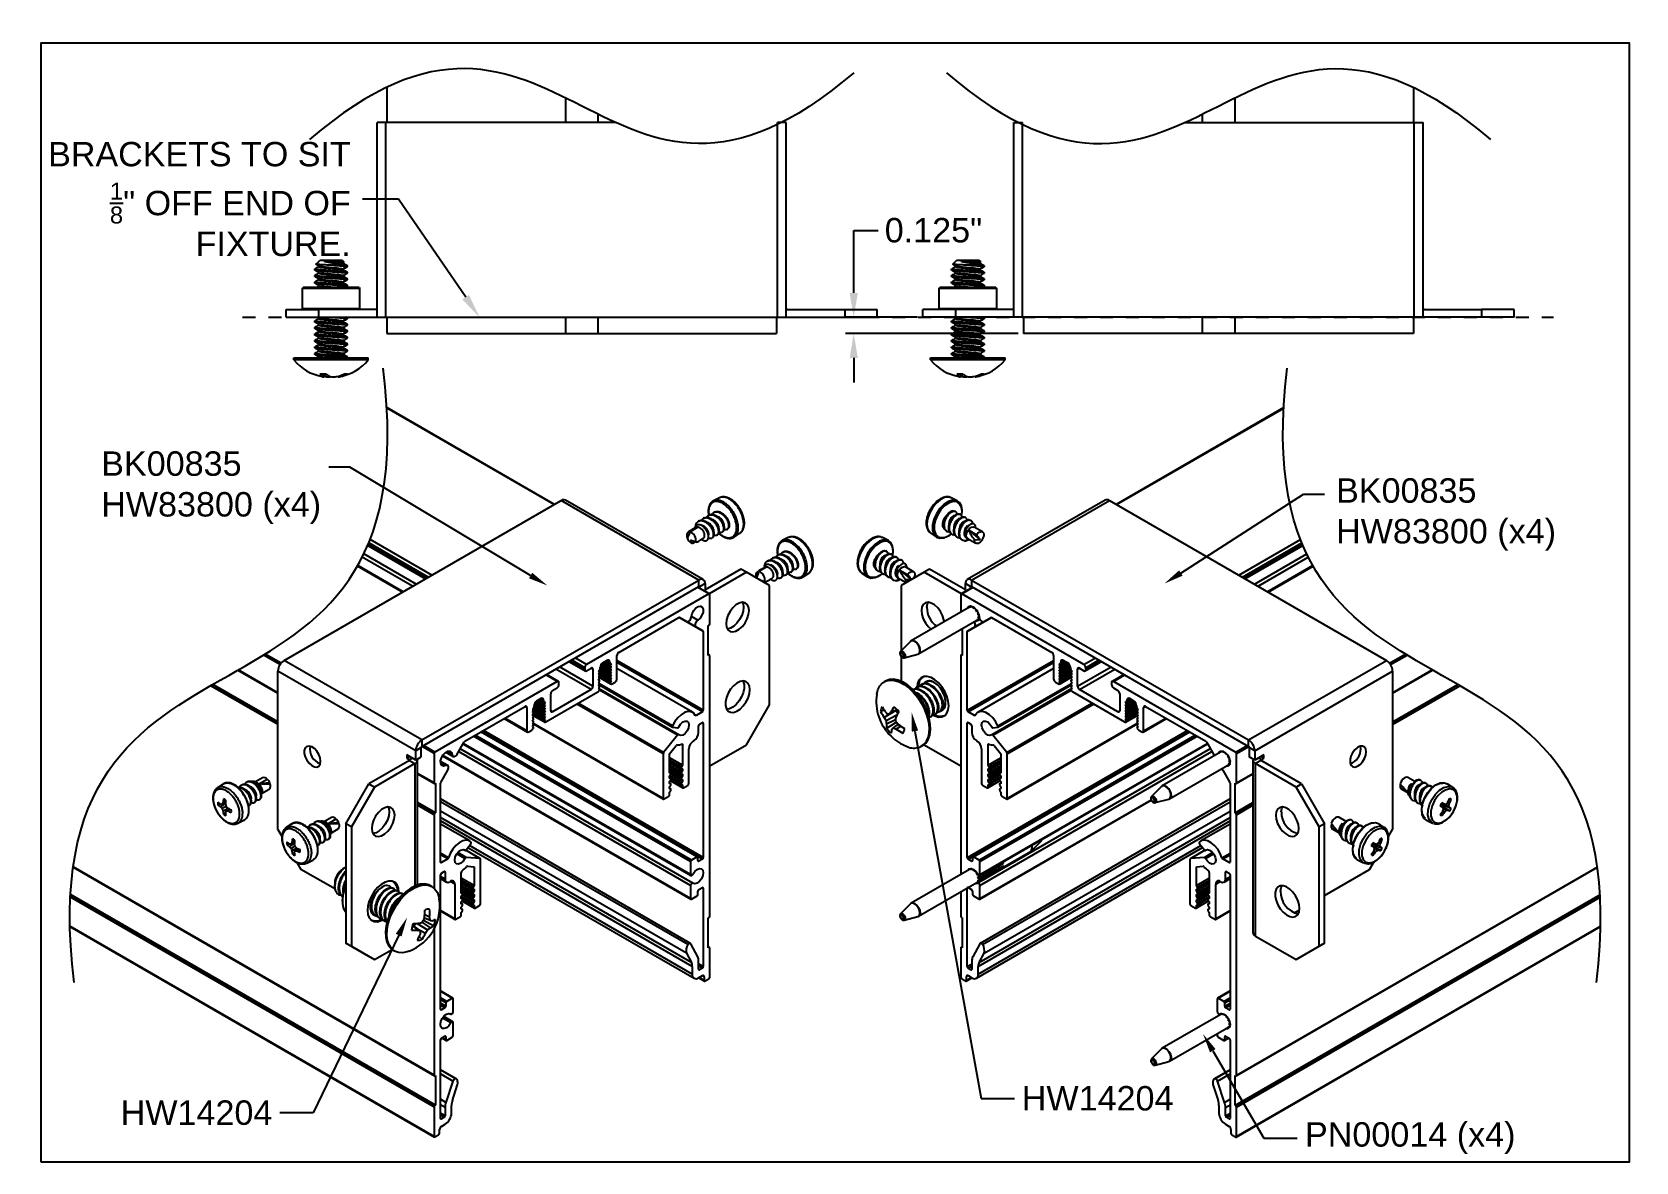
# Model space of a CAD drawing. Extents: x -0.1 to 12.3, y -8.6 to 0.1.
import ezdxf
from ezdxf import colors
from ezdxf.entities.mleader import LeaderData, LeaderLine
from ezdxf.math import Vec2, Vec3

# ---------------------------------------------------------------- set-up
doc = ezdxf.new("R2010")
doc.units = 0
doc.header["$LTSCALE"] = 0.5
doc.header["$MEASUREMENT"] = 0
doc.linetypes.add('PHANTOM', pattern=[0.5, 0.25, -0.05, 0.05, -0.05, 0.05, -0.05])
doc.layers.get('Defpoints').update_dxf_attribs({"linetype": 'CONTINUOUS'})
for name, color, linetype in [('Brackets', 181, 'CONTINUOUS'), ('Dimension', 10, 'CONTINUOUS'), ('FAB DWG', 221, 'CONTINUOUS'), ('Hardware', 242, 'CONTINUOUS'), ('Housing', 150, 'CONTINUOUS')]:
    doc.layers.add(name, color=color, linetype=linetype)
doc.layers.add('Text-Unprinted', color=131, linetype='CONTINUOUS', plot=False)
doc.styles.add('LSAD_Standard', font='arial.ttf')
doc.styles.get("Standard").update_dxf_attribs({"font": 'arial.ttf'})
doc.dimstyles.new('LSAD_FixtureCut', dxfattribs={"dimtxt": 1.125, "dimasz": 1.125, "dimexe": 0.0625, "dimexo": 0.042969, "dimgap": 0.0625, "dimtad": 0, "dimtih": 1, "dimtoh": 1, "dimdec": 3, "dimzin": 0, "dimdsep": 46, "dimtxsty": 'Standard', "dimcen": 0.125, "dimclrd": 256, "dimclre": 256, "dimclrt": 256, "dimadec": 0, "dimazin": 0, "dimtfac": 1, "dimtdec": 3, "dimtofl": 0, "dimtmove": 0, "dimatfit": 3, "dimfxl": 1, "dimfrac": 2, "dimtolj": 1, "dimtzin": 0, "dimarcsym": 0})

msp = doc.modelspace()

# ---------------------------------------------------------------- blocks, each defined once
blk = doc.blocks.new('*D0')
at = {"layer": 'Defpoints', "color": 0, "transparency": 16777216}
for p in [(6.257, -2.11), (6.79, -2.11), (7.567, -2.235)]:
    blk.add_point(p, dxfattribs=at)
at = {"layer": 'FAB DWG', "lineweight": -2, "transparency": 16777216}
for p, q in [((6.257, -1.922), (6.257, -1.441)), ((6.257, -1.441), (6.445, -1.441)), ((6.747, -2.11), (6.195, -2.11)), ((7.524, -2.235), (6.195, -2.235)), ((6.257, -2.423), (6.257, -2.611))]:
    blk.add_line(p, q, dxfattribs=at)
at = {"layer": 'FAB DWG', "transparency": 16777216}
for points in [[(6.226, -1.922), (6.289, -1.922), (6.257, -2.11)], [(6.226, -2.423), (6.289, -2.423), (6.257, -2.235)]]:
    blk.add_solid(points, dxfattribs=at)
at = {"layer": 'FAB DWG', "transparency": 16777216, "insert": (6.871, -1.441), "char_height": 1.125, "attachment_point": 5}
blk.add_mtext('\\A1;{\\H0.16711x;0.125"}', dxfattribs=at)

# ---------------------------------------------------------------- dimensions: what is measured, and where the dimension line sits
at = {"layer": 'FAB DWG', "transparency": 16777216}
dim = msp.add_linear_dim(base=(6.2572, -2.1101), p1=(7.5667, -2.2351), p2=(6.7895, -2.1101), angle=90, text='{\\H0.16711x;<>}', dimstyle='LSAD_FixtureCut', override={"dimasz": 0.188, "dimpost": '"'}, dxfattribs=at)
dim.commit()
dim.dimension.update_dxf_attribs({"geometry": '*D0', "text_midpoint": (6.8713, -1.4413), "dimtype": 128})

# ---------------------------------------------------------------- linework, layer by layer
at = {"layer": 'Brackets', "linetype": 'Continuous', "lineweight": 25, "transparency": 16777216}
for p, q in [((2.5885, -2.1101), (2.5885, -0.6101)), ((4.4209, -0.6101), (2.5885, -0.6101)), ((2.6563, -2.1101), (2.6563, -0.6101)), ((5.7381, -0.6101), (5.6703, -0.6101)), ((5.6703, -2.1101), (5.6703, -0.6101)), ((5.7381, -2.1101), (5.7381, -0.6101)), ((7.4895, -0.6101), (7.5573, -0.6101)), ((7.4895, -2.1101), (7.4895, -0.6101)), ((7.5573, -2.1101), (7.5573, -0.6101)), ((8.8068, -0.6101), (10.6391, -0.6101)), ((10.5713, -2.1101), (10.5713, -0.6101)), ((10.6391, -2.1101), (10.6391, -0.6101)), ((2.0145, -1.8853), (2.0195, -1.8803)), ((2.0145, -2.0453), (2.0145, -1.8853)), ((2.0145, -1.8853), (2.2345, -1.8853)), ((2.2345, -1.8803), (2.0195, -1.8803)), ((2.4495, -1.8803), (2.2345, -1.8803)), ((2.2345, -1.8853), (2.4545, -1.8853)), ((2.4495, -1.8803), (2.4545, -1.8853)), ((2.4545, -1.8853), (2.4545, -2.0453)), ((6.9155, -1.8853), (6.9205, -1.8803)), ((6.9155, -2.0453), (6.9155, -1.8853)), ((6.9155, -1.8853), (7.1355, -1.8853)), ((7.1355, -1.8803), (6.9205, -1.8803)), ((7.3505, -1.8803), (7.1355, -1.8803)), ((7.1355, -1.8853), (7.3555, -1.8853)), ((7.3505, -1.8803), (7.3555, -1.8853)), ((7.3555, -1.8853), (7.3555, -2.0453)), ((1.8885, -2.1101), (1.8885, -2.0503)), ((1.8885, -2.0503), (2.1385, -2.0503)), ((2.0195, -2.0503), (2.0145, -2.0453)), ((2.2345, -2.0453), (2.0145, -2.0453)), ((2.1385, -2.0503), (2.1385, -2.1101)), ((2.5885, -2.0503), (2.1385, -2.0503)), ((2.4545, -2.0453), (2.2345, -2.0453)), ((2.4545, -2.0453), (2.4495, -2.0503)), ((5.7381, -2.0503), (6.4381, -2.0503)), ((6.1881, -2.0503), (6.1881, -2.1101)), ((6.4381, -2.1101), (6.4381, -2.0503)), ((6.7895, -2.1101), (6.7895, -2.0503)), ((7.4895, -2.0503), (6.7895, -2.0503)), ((6.9205, -2.0503), (6.9155, -2.0453)), ((7.1355, -2.0453), (6.9155, -2.0453)), ((7.0395, -2.0503), (7.0395, -2.1101)), ((7.3555, -2.0453), (7.1355, -2.0453)), ((7.3555, -2.0453), (7.3505, -2.0503)), ((10.6391, -2.0503), (11.0891, -2.0503)), ((11.0891, -2.0503), (11.0891, -2.1101)), ((11.3391, -2.0503), (11.0891, -2.0503)), ((11.3391, -2.1101), (11.3391, -2.0503)), ((1.8885, -2.1101), (6.4381, -2.1101)), ((11.3391, -2.1101), (6.7895, -2.1101)), ((1.8732, -4.7497), (4.0044, -3.5193)), ((5.0651, -4.1316), (4.0044, -3.5193)), ((5.099, -4.1283), (4.0383, -3.516)), ((8.1917, -3.516), (7.131, -4.1283)), ((7.1649, -4.1316), (8.2256, -3.5193)), ((8.2256, -3.5193), (10.3568, -4.7497)), ((5.389, -4.0467), (5.113, -4.206)), ((5.4312, -4.0712), (5.1444, -4.2367)), ((5.4312, -4.0712), (5.389, -4.0467)), ((5.608, -4.1732), (5.4312, -4.0712)), ((6.7988, -4.0712), (6.622, -4.1732)), ((6.8411, -4.0467), (6.7988, -4.0712)), ((7.0856, -4.2367), (6.7988, -4.0712)), ((7.117, -4.206), (6.8411, -4.0467)), ((2.9339, -5.362), (5.0651, -4.1316)), ((2.9339, -5.4108), (5.0651, -4.1805)), ((5.0651, -4.1805), (5.0651, -4.1316)), ((5.0708, -4.1837), (5.0651, -4.1805)), ((5.113, -4.1593), (5.0708, -4.1837)), ((5.0708, -4.1837), (5.0708, -4.1942)), ((5.113, -4.1593), (5.113, -4.2186)), ((5.608, -5.0919), (5.608, -4.1732)), ((6.622, -4.1732), (6.622, -4.6761)), ((7.1593, -4.1837), (7.117, -4.1593)), ((7.117, -4.2186), (7.117, -4.1593)), ((7.1593, -4.1837), (7.1649, -4.1805)), ((7.1593, -4.1942), (7.1593, -4.1837)), ((7.1649, -4.1316), (7.1649, -4.1805)), ((7.1649, -4.1316), (9.2961, -5.362)), ((7.1649, -4.1805), (9.2961, -5.4108)), ((2.9339, -5.362), (1.8732, -4.7497)), ((6.622, -4.7194), (6.622, -4.9105)), ((9.2961, -5.362), (10.3568, -4.7497)), ((2.8859, -5.445), (1.8253, -4.8327)), ((1.8253, -6.051), (1.8253, -4.8327)), ((9.3441, -5.445), (10.4047, -4.8327)), ((10.4047, -4.8327), (10.4047, -6.051)), ((5.4312, -5.398), (5.608, -5.0919)), ((2.9282, -5.4206), (2.8859, -5.445)), ((2.9282, -5.4917), (2.9282, -5.4206)), ((2.9339, -5.362), (2.9339, -5.4108)), ((5.1485, -5.5612), (5.4312, -5.398)), ((6.7988, -5.3981), (7.0815, -5.5612)), ((9.2961, -5.4108), (9.2961, -5.362)), ((9.3441, -5.445), (9.3018, -5.4206)), ((9.3018, -5.4206), (9.3018, -5.4917)), ((10.1599, -5.429), (10.1573, -5.41)), ((2.838, -5.5194), (2.5255, -5.6998)), ((2.8803, -5.5438), (2.5677, -5.7242)), ((2.8859, -5.5161), (2.8169, -5.4762)), ((2.8169, -5.4762), (2.8169, -5.5007)), ((2.8169, -5.5007), (2.838, -5.4884)), ((2.8169, -5.5007), (2.838, -5.5129)), ((2.838, -5.5129), (2.8591, -5.5006)), ((2.838, -5.5129), (2.838, -5.5194)), ((2.838, -5.5194), (2.8803, -5.5438)), ((2.8803, -5.5438), (2.8803, -6.4852)), ((2.8859, -5.5161), (2.8859, -5.445)), ((2.8859, -5.5161), (2.9282, -5.4917)), ((2.9001, -6.4776), (2.9001, -5.5161)), ((9.3441, -5.5161), (9.3018, -5.4917)), ((9.3299, -5.5161), (9.3299, -6.843)), ((9.3441, -5.445), (9.3441, -5.5161)), ((9.4132, -5.4762), (9.3441, -5.5161)), ((9.392, -5.5194), (9.3497, -5.5438)), ((9.3497, -6.8707), (9.3497, -5.5438)), ((9.6623, -5.7242), (9.3497, -5.5438)), ((9.392, -5.5129), (9.3709, -5.5006)), ((9.4132, -5.5007), (9.392, -5.4884)), ((9.392, -5.5129), (9.4132, -5.5007)), ((9.392, -5.5194), (9.392, -5.5129)), ((9.7046, -5.6998), (9.392, -5.5194)), ((9.4132, -5.5007), (9.4132, -5.4762)), ((2.3487, -6.006), (2.5255, -5.6998)), ((2.5677, -5.7242), (2.391, -6.0304)), ((2.5255, -5.6998), (2.5677, -5.7242)), ((9.6623, -5.7242), (9.7046, -5.6998)), ((9.8391, -6.0304), (9.6623, -5.7242)), ((9.7046, -5.6998), (9.8813, -6.006)), ((2.391, -6.0304), (2.3487, -6.006)), ((2.3487, -6.006), (2.3487, -6.9246)), ((2.391, -6.0304), (2.391, -6.949)), ((9.8813, -6.006), (9.8391, -6.0304)), ((9.8391, -6.949), (9.8391, -6.0304)), ((9.8813, -6.9246), (9.8813, -6.006)), ((1.8253, -6.051), (1.8553, -6.103)), ((10.3736, -6.1048), (10.4047, -6.051)), ((1.9719, -6.305), (2.0021, -6.3572)), ((2.2676, -6.5104), (2.0021, -6.3572)), ((9.8813, -6.5573), (10.228, -6.3572)), ((10.228, -6.3572), (10.2601, -6.3015)), ((2.3211, -6.5976), (2.3211, -6.6017)), ((9.6464, -6.6929), (9.6879, -6.6689)), ((9.3497, -6.8707), (9.6623, -7.0511)), ((2.3487, -6.9246), (2.391, -6.949)), ((2.5255, -7.0267), (2.3487, -6.9246)), ((2.391, -6.949), (2.5677, -7.0511)), ((2.5677, -7.0511), (2.5255, -7.0267)), ((2.5677, -7.0511), (2.7035, -6.9728)), ((9.6623, -7.0511), (9.8391, -6.949)), ((9.7046, -7.0267), (9.6623, -7.0511)), ((9.8813, -6.9246), (9.7046, -7.0267)), ((9.8391, -6.949), (9.8813, -6.9246))]:
    msp.add_line(p, q, dxfattribs=at)
at = {"layer": 'Brackets', "linetype": 'Continuous', "lineweight": 25, "transparency": 16777216, "flags": 128}
for points in [[(5.4518, -4.3655), (5.4482, -4.3388), (5.4377, -4.3184), (5.4212, -4.306), (5.4001, -4.3025), (5.3759, -4.3083), (5.3508, -4.3228), (5.3266, -4.3449), (5.3055, -4.3728), (5.289, -4.4043), (5.2786, -4.4368), (5.275, -4.4676), (5.2786, -4.4943), (5.289, -4.5147), (5.3055, -4.5271), (5.3266, -4.5306), (5.3508, -4.5248), (5.3759, -4.5103), (5.4001, -4.4882), (5.4212, -4.4603), (5.4377, -4.4288), (5.4482, -4.3963), (5.4518, -4.3655)], [(5.401, -4.3025), (5.4059, -4.3144), (5.4095, -4.3411), (5.4059, -4.3719), (5.3954, -4.4044), (5.379, -4.4359), (5.3578, -4.4638), (5.3337, -4.4859), (5.3085, -4.5004), (5.2844, -4.5062), (5.2834, -4.5062)], [(6.9533, -4.4526), (6.9515, -4.4368), (6.941, -4.4043), (6.9245, -4.3728), (6.9034, -4.3449), (6.8792, -4.3228), (6.8541, -4.3083), (6.8299, -4.3025), (6.8088, -4.306), (6.7923, -4.3184), (6.7819, -4.3388), (6.7783, -4.3655), (6.7819, -4.3963), (6.7923, -4.4288), (6.8088, -4.4603), (6.8299, -4.4882), (6.8538, -4.51)], [(6.8206, -4.3411), (6.8241, -4.3144), (6.829, -4.3025)], [(5.4574, -4.9747), (5.4539, -4.9474), (5.4437, -4.9261), (5.4276, -4.9125), (5.4066, -4.9076), (5.3825, -4.9116), (5.3569, -4.9243), (5.3319, -4.9448), (5.3091, -4.9715), (5.2904, -5.0025), (5.2771, -5.0355), (5.2702, -5.068), (5.2702, -5.0975), (5.2771, -5.122), (5.2904, -5.1396), (5.3091, -5.149), (5.3319, -5.1495), (5.3569, -5.141), (5.3825, -5.1242), (5.4066, -5.1004), (5.4276, -5.0713), (5.4437, -5.039), (5.4539, -5.006), (5.4574, -4.9747)], [(5.4053, -4.9075), (5.4073, -4.9115), (5.4142, -4.936), (5.4142, -4.9655), (5.4073, -4.998), (5.394, -5.031), (5.3753, -5.062), (5.3526, -5.0887), (5.3275, -5.1092), (5.3019, -5.1219), (5.2792, -5.126)], [(6.9883, -5.0992), (6.9847, -5.0635), (6.9743, -5.0259), (6.9577, -4.9884), (6.9357, -4.9533), (6.9098, -4.9225), (6.8813, -4.898), (6.852, -4.8811), (6.8235, -4.8727), (6.7976, -4.8735), (6.7756, -4.8833), (6.759, -4.9015), (6.7486, -4.9272), (6.7451, -4.9543)], [(6.8646, -5.1682), (6.8813, -5.1768), (6.9098, -5.1852), (6.9357, -5.1844), (6.9577, -5.1746), (6.9743, -5.1564), (6.9847, -5.1307), (6.9883, -5.0992)], [(2.153, -5.5257), (2.1496, -5.5003), (2.1398, -5.4737), (2.1247, -5.4488), (2.1058, -5.4284), (2.0853, -5.4146), (2.0653, -5.4089), (2.0481, -5.4119), (2.0354, -5.4234), (2.0287, -5.442), (2.0287, -5.4658), (2.0354, -5.4922), (2.0481, -5.5183), (2.0653, -5.5412), (2.0853, -5.5586), (2.1058, -5.5685), (2.1247, -5.5698), (2.1398, -5.5625), (2.1496, -5.5472), (2.153, -5.5257)], [(10.2022, -5.4534), (10.1988, -5.4319), (10.189, -5.4167), (10.1738, -5.4093), (10.1549, -5.4107), (10.1344, -5.4205), (10.1144, -5.4379), (10.0972, -5.4609), (10.0845, -5.487), (10.0778, -5.5133), (10.0778, -5.5371), (10.0845, -5.5557), (10.0972, -5.5672), (10.1144, -5.5703), (10.1344, -5.5646), (10.1549, -5.5508), (10.1738, -5.5303), (10.189, -5.5054), (10.1988, -5.4789), (10.2022, -5.4534)], [(2.724, -5.9402), (2.7204, -5.9135), (2.71, -5.8931), (2.6935, -5.8807), (2.6723, -5.8772), (2.6482, -5.8829), (2.6231, -5.8975), (2.5989, -5.9196), (2.5777, -5.9475), (2.5613, -5.979), (2.5508, -6.0114), (2.5472, -6.0423), (2.5508, -6.069), (2.5613, -6.0893), (2.5777, -6.1018), (2.5989, -6.1053), (2.6231, -6.0995), (2.6482, -6.085), (2.6723, -6.0629), (2.6935, -6.035), (2.71, -6.0035), (2.7204, -5.971), (2.724, -5.9402)], [(2.6733, -5.8772), (2.6782, -5.8891), (2.6817, -5.9158), (2.6782, -5.9466), (2.6677, -5.9791), (2.6512, -6.0106), (2.6301, -6.0385), (2.6059, -6.0606), (2.5808, -6.0751), (2.5566, -6.0809), (2.5557, -6.0809)], [(9.6828, -6.0423), (9.6792, -6.0114), (9.6688, -5.979), (9.6523, -5.9475), (9.6311, -5.9196), (9.607, -5.8975), (9.5818, -5.8829), (9.5577, -5.8772), (9.5365, -5.8807), (9.52, -5.8931), (9.5096, -5.9135), (9.506, -5.9402), (9.5096, -5.971), (9.52, -6.0035), (9.5365, -6.035), (9.5577, -6.0629), (9.5818, -6.085), (9.607, -6.0995), (9.6311, -6.1053), (9.6523, -6.1018), (9.6688, -6.0893), (9.6792, -6.069), (9.6828, -6.0423)], [(9.5483, -5.9158), (9.5519, -5.8891), (9.5567, -5.8772)], [(2.3487, -6.4837), (2.342, -6.4998), (2.3287, -6.5418), (2.322, -6.5824), (2.322, -6.62), (2.3287, -6.6528), (2.342, -6.6795), (2.3487, -6.6879)], [(2.7573, -6.5334), (2.7537, -6.5019), (2.7433, -6.4762), (2.7267, -6.458), (2.7047, -6.4482), (2.6788, -6.4474), (2.6503, -6.4558), (2.621, -6.4727), (2.5925, -6.4972), (2.5665, -6.5279), (2.5446, -6.5631), (2.5279, -6.6005), (2.5175, -6.6382), (2.514, -6.6739), (2.5175, -6.7054), (2.5279, -6.7311), (2.5446, -6.7493), (2.5665, -6.7591), (2.5925, -6.7599), (2.621, -6.7515), (2.6336, -6.7453)], [(9.6884, -6.6579), (9.685, -6.6266), (9.6747, -6.5936), (9.6586, -6.5613), (9.6377, -6.5322), (9.6135, -6.5084), (9.588, -6.4916), (9.5629, -6.4831), (9.5402, -6.4836), (9.5214, -6.493), (9.5081, -6.5106), (9.5012, -6.5351), (9.5012, -6.5646), (9.5081, -6.5971), (9.5214, -6.6301), (9.5402, -6.6611), (9.5629, -6.6878), (9.588, -6.7083), (9.6135, -6.721), (9.6377, -6.725), (9.6586, -6.7201), (9.6747, -6.7065), (9.685, -6.6852), (9.6884, -6.6579)], [(9.5426, -6.5249), (9.5461, -6.4977), (9.5525, -6.4822)]]:
    msp.add_lwpolyline(points, dxfattribs=at)
at = {"layer": 'Brackets', "linetype": 'Continuous', "lineweight": 25, "transparency": 16777216}
for centre, radius, start, end in [((2.5805, -2.0423), 0.008, 270, 0), ((5.7461, -2.0423), 0.008, 180, 270), ((7.4815, -2.0423), 0.008, 270, 0), ((10.6471, -2.0423), 0.008, 180, 270), ((4.0243, -3.547), 0.0341, 65.69288, 125.61758), ((8.2057, -3.547), 0.0341, 54.38242, 114.30712), ((5.0838, -4.1546), 0.0296, 350.78596, 129.20329), ((5.0673, -4.1832), 0.00349, 350.78596, 129.20329), ((7.1462, -4.1546), 0.0296, 50.79671, 189.21404), ((7.1627, -4.1832), 0.00349, 50.79671, 189.21404), ((6.9863, -4.3452), 0.1658, 178.58156, 237.45944), ((1.9294, -4.8374), 0.1042, 122.60548, 177.39452), ((10.3007, -4.8374), 0.1042, 2.60548, 57.39452), ((6.8391, -4.9456), 0.0838, 121.15249, 184.01737), ((6.8404, -4.9623), 0.0551, 50.08712, 141.24763), ((6.9249, -5.0997), 0.0793, 234.78042, 300.74962), ((2.1919, -5.431), 0.121, 170.00856, 249.98606), ((2.99, -5.4497), 0.1042, 122.60548, 177.39452), ((2.9405, -5.4211), 0.0123, 122.60548, 177.39452), ((9.24, -5.4497), 0.1042, 2.60548, 57.39452), ((9.2895, -5.4211), 0.0123, 2.60548, 57.39452), ((10.0362, -5.4289), 0.1237, 290.53594, 359.9187), ((2.8368, -5.5161), 0.00349, 290.78342, 69.21658), ((2.8692, -5.5154), 0.0304, 291.30655, 12.90955), ((9.3616, -5.515), 0.0311, 168.16203, 247.62187), ((9.3933, -5.5161), 0.00349, 110.78342, 249.21658), ((9.7141, -5.9199), 0.1658, 178.58156, 256.14136), ((2.618, -6.6061), 0.297, 155.06044, 178.35986), ((2.662, -6.5373), 0.0554, 41.32835, 129.77481), ((2.6639, -6.5196), 0.0828, 357.55028, 59.0595), ((9.7197, -6.5284), 0.1771, 178.87926, 256.58079), ((2.5774, -6.6744), 0.0794, 239.25957, 305.31001), ((9.3638, -6.8396), 0.0341, 185.6948, 245.62534)]:
    msp.add_arc(centre, radius, start, end, dxfattribs=at)
at = {"layer": 'Dimension', "transparency": 16777216}
for points in [[(6.2569, -0.228), (5.2958, -1.0545), (4.1633, -0.4851), (3.0308, 0.0842), (2.0696, -0.7422)], [(6.9707, -0.228), (7.9318, -1.0545), (9.0643, -0.4851), (10.1969, 0.0842), (11.158, -0.7422)], [(0.2566, -7.2276), (0.0639, -5.6495), (1.4465, -4.8647), (2.829, -4.0798), (2.6363, -2.5017)], [(11.9734, -7.2276), (12.1661, -5.6495), (10.7835, -4.8647), (9.401, -4.0798), (9.5937, -2.5017)]]:
    msp.add_open_spline(points, degree=3, dxfattribs=at)
at = {"layer": 'FAB DWG', "linetype": 'PHANTOM', "ltscale": 0.5, "transparency": 16777216}
msp.add_line((1.5527, -2.1101), (11.6423, -2.1101), dxfattribs=at)
at = {"layer": 'Hardware', "linetype": 'Continuous', "lineweight": 25, "transparency": 16777216}
for p, q in [((2.1188, -1.7008), (2.147, -1.6726)), ((2.1418, -1.7204), (2.1418, -1.7147)), ((2.3113, -1.6726), (2.147, -1.6726)), ((2.2562, -1.7101), (2.3503, -1.7101)), ((2.322, -1.6726), (2.3113, -1.6726)), ((2.322, -1.6726), (2.3339, -1.6845)), ((2.3339, -1.686), (2.3263, -1.6902)), ((2.3272, -1.6891), (2.3272, -1.6947)), ((2.3595, -1.7132), (2.3595, -1.7212)), ((7.0198, -1.7008), (7.048, -1.6726)), ((7.0428, -1.7204), (7.0428, -1.7147)), ((7.2124, -1.6726), (7.048, -1.6726)), ((7.1572, -1.7101), (7.2513, -1.7101)), ((7.223, -1.6726), (7.2124, -1.6726)), ((7.223, -1.6726), (7.2349, -1.6845)), ((7.2349, -1.686), (7.2274, -1.6902)), ((7.2283, -1.6891), (7.2283, -1.6947)), ((7.2605, -1.7132), (7.2605, -1.7212)), ((2.1095, -1.7462), (2.1095, -1.7382)), ((2.1095, -1.7962), (2.1095, -1.7882)), ((2.1095, -1.8462), (2.1095, -1.8382)), ((2.1102, -1.7374), (2.1148, -1.7364)), ((2.1102, -1.7874), (2.1148, -1.7864)), ((2.1102, -1.8374), (2.1148, -1.8364)), ((2.1418, -1.7704), (2.1418, -1.7647)), ((2.1418, -1.8204), (2.1418, -1.8147)), ((2.3272, -1.7391), (2.3272, -1.7447)), ((2.3272, -1.7891), (2.3272, -1.7947)), ((2.3272, -1.8391), (2.3272, -1.8447)), ((2.3595, -1.7632), (2.3595, -1.7712)), ((2.3595, -1.8132), (2.3595, -1.8212)), ((7.0105, -1.7462), (7.0105, -1.7382)), ((7.0105, -1.7962), (7.0105, -1.7882)), ((7.0105, -1.8462), (7.0105, -1.8382)), ((7.0112, -1.7374), (7.0159, -1.7364)), ((7.0112, -1.7874), (7.0159, -1.7864)), ((7.0112, -1.8374), (7.0159, -1.8364)), ((7.0428, -1.7704), (7.0428, -1.7647)), ((7.0428, -1.8204), (7.0428, -1.8147)), ((7.2283, -1.7391), (7.2283, -1.7447)), ((7.2283, -1.7891), (7.2283, -1.7947)), ((7.2283, -1.8391), (7.2283, -1.8447)), ((7.2605, -1.7632), (7.2605, -1.7712)), ((7.2605, -1.8132), (7.2605, -1.8212)), ((2.1418, -1.8704), (2.1418, -1.8647)), ((2.3588, -1.872), (2.344, -1.8803)), ((2.3595, -1.8632), (2.3595, -1.8712)), ((7.0428, -1.8704), (7.0428, -1.8647)), ((7.2599, -1.872), (7.2451, -1.8803)), ((7.2605, -1.8632), (7.2605, -1.8712)), ((2.1095, -2.1462), (2.1095, -2.1382)), ((2.1095, -2.1962), (2.1095, -2.1882)), ((2.1102, -2.1374), (2.1148, -2.1364)), ((2.1102, -2.1874), (2.1148, -2.1864)), ((2.1432, -2.1155), (2.1336, -2.1101)), ((2.1418, -2.1204), (2.1418, -2.1147)), ((2.1418, -2.1704), (2.1418, -2.1647)), ((2.1418, -2.2204), (2.1418, -2.2147)), ((2.3272, -2.1391), (2.3272, -2.1447)), ((2.3272, -2.1891), (2.3272, -2.1947)), ((2.3547, -2.1101), (2.3589, -2.1124)), ((2.3595, -2.1132), (2.3595, -2.1212)), ((2.3595, -2.1632), (2.3595, -2.1712)), ((2.3595, -2.2132), (2.3595, -2.2212)), ((7.0105, -2.1462), (7.0105, -2.1382)), ((7.0105, -2.1962), (7.0105, -2.1882)), ((7.0112, -2.1374), (7.0159, -2.1364)), ((7.0112, -2.1874), (7.0159, -2.1864)), ((7.0443, -2.1155), (7.0346, -2.1101)), ((7.0428, -2.1204), (7.0428, -2.1147)), ((7.0428, -2.1704), (7.0428, -2.1647)), ((7.0428, -2.2204), (7.0428, -2.2147)), ((7.2283, -2.1391), (7.2283, -2.1447)), ((7.2283, -2.1891), (7.2283, -2.1947)), ((7.2558, -2.1101), (7.2599, -2.1124)), ((7.2605, -2.1132), (7.2605, -2.1212)), ((7.2605, -2.1632), (7.2605, -2.1712)), ((7.2605, -2.2132), (7.2605, -2.2212)), ((2.1095, -2.2462), (2.1095, -2.2382)), ((2.1095, -2.2962), (2.1095, -2.2882)), ((2.1095, -2.3462), (2.1095, -2.3382)), ((2.1102, -2.2374), (2.1148, -2.2364)), ((2.1102, -2.2874), (2.1148, -2.2864)), ((2.1102, -2.3374), (2.1148, -2.3364)), ((2.1418, -2.2704), (2.1418, -2.2647)), ((2.1418, -2.3204), (2.1418, -2.3147)), ((2.3272, -2.2391), (2.3272, -2.2447)), ((2.3272, -2.2891), (2.3272, -2.2947)), ((2.3272, -2.3391), (2.3272, -2.3447)), ((2.3595, -2.2632), (2.3595, -2.2712)), ((2.3595, -2.3132), (2.3595, -2.3212)), ((7.0105, -2.2462), (7.0105, -2.2382)), ((7.0105, -2.2962), (7.0105, -2.2882)), ((7.0105, -2.3462), (7.0105, -2.3382)), ((7.0112, -2.2374), (7.0159, -2.2364)), ((7.0112, -2.2874), (7.0159, -2.2864)), ((7.0112, -2.3374), (7.0159, -2.3364)), ((7.0428, -2.2704), (7.0428, -2.2647)), ((7.0428, -2.3204), (7.0428, -2.3147)), ((7.2283, -2.2391), (7.2283, -2.2447)), ((7.2283, -2.2891), (7.2283, -2.2947)), ((7.2283, -2.3391), (7.2283, -2.3447)), ((7.2605, -2.2632), (7.2605, -2.2712)), ((7.2605, -2.3132), (7.2605, -2.3212)), ((1.948, -2.4376), (1.948, -2.4226)), ((1.948, -2.4226), (2.4861, -2.4226)), ((2.521, -2.4376), (1.948, -2.4376)), ((2.1095, -2.3962), (2.1095, -2.3882)), ((2.1102, -2.3874), (2.1148, -2.3864)), ((2.1381, -2.422), (2.1418, -2.42)), ((2.1418, -2.3704), (2.1418, -2.3647)), ((2.1418, -2.4204), (2.1418, -2.4147)), ((2.3272, -2.3891), (2.3272, -2.3947)), ((2.3595, -2.3632), (2.3595, -2.3712)), ((2.3595, -2.4132), (2.3595, -2.4226)), ((2.4861, -2.4226), (2.521, -2.4226)), ((2.521, -2.4376), (2.521, -2.4226)), ((6.849, -2.4376), (6.849, -2.4226)), ((6.849, -2.4226), (7.3872, -2.4226)), ((7.422, -2.4376), (6.849, -2.4376)), ((7.0105, -2.3962), (7.0105, -2.3882)), ((7.0112, -2.3874), (7.0159, -2.3864)), ((7.0391, -2.422), (7.0428, -2.42)), ((7.0428, -2.3704), (7.0428, -2.3647)), ((7.0428, -2.4204), (7.0428, -2.4147)), ((7.2283, -2.3891), (7.2283, -2.3947)), ((7.2605, -2.3632), (7.2605, -2.3712)), ((7.2605, -2.4132), (7.2605, -2.4226)), ((7.3872, -2.4226), (7.422, -2.4226)), ((7.422, -2.4376), (7.422, -2.4226)), ((2.1977, -2.5487), (2.1487, -2.5487)), ((2.1773, -2.5487), (2.1759, -2.565)), ((2.1806, -2.5487), (2.1788, -2.5681)), ((2.1878, -2.5487), (2.1883, -2.565)), ((2.2183, -2.5611), (2.2181, -2.5681)), ((2.2897, -2.563), (2.2902, -2.5681)), ((2.3084, -2.5578), (2.3088, -2.565)), ((2.3603, -2.5487), (2.3336, -2.5487)), ((7.0988, -2.5487), (7.0498, -2.5487)), ((7.0783, -2.5487), (7.077, -2.565)), ((7.0816, -2.5487), (7.0799, -2.5681)), ((7.0889, -2.5487), (7.0893, -2.565)), ((7.1193, -2.5611), (7.1191, -2.5681)), ((7.1907, -2.563), (7.1912, -2.5681)), ((7.2094, -2.5578), (7.2098, -2.565)), ((7.2614, -2.5487), (7.2347, -2.5487)), ((5.1767, -3.522), (5.1765, -3.5221)), ((5.2233, -3.499), (5.1767, -3.522)), ((7.0543, -3.5219), (7.0077, -3.4988)), ((5.0671, -3.6763), (5.0623, -3.6791)), ((5.1064, -3.6536), (5.1016, -3.6565)), ((5.1131, -3.6775), (5.1082, -3.6803)), ((5.1457, -3.631), (5.1408, -3.6338)), ((5.1524, -3.6548), (5.1475, -3.6577)), ((5.185, -3.6083), (5.1801, -3.6111)), ((5.1917, -3.6322), (5.1868, -3.635)), ((5.231, -3.6095), (5.2261, -3.6123)), ((6.9829, -3.6221), (6.9878, -3.6249)), ((7.0222, -3.6448), (7.0271, -3.6476)), ((7.0391, -3.6042), (7.0342, -3.6014)), ((7.0615, -3.6675), (7.0664, -3.6703)), ((7.0784, -3.6268), (7.0735, -3.624)), ((7.1008, -3.6901), (7.1057, -3.693)), ((7.1177, -3.6495), (7.1128, -3.6467)), ((7.157, -3.6722), (7.1521, -3.6694)), ((5.0568, -3.7252), (4.9975, -3.7595)), ((5.0461, -3.7247), (5.0133, -3.7436)), ((5.0639, -3.8314), (5.0967, -3.8124)), ((5.0862, -3.8185), (5.0935, -3.8227)), ((5.1639, -3.8098), (5.1688, -3.807)), ((5.2032, -3.7872), (5.2081, -3.7843)), ((5.2425, -3.7645), (5.2474, -3.7617)), ((5.2818, -3.7418), (5.2866, -3.739)), ((5.3375, -3.8007), (5.3808, -3.7719)), ((5.7536, -3.8051), (5.707, -3.8282)), ((6.5239, -3.828), (6.4774, -3.805)), ((6.8502, -3.7717), (6.8934, -3.8005)), ((6.9719, -3.7547), (6.9767, -3.7575)), ((7.0112, -3.7774), (7.016, -3.7802)), ((7.0504, -3.8001), (7.0553, -3.8029)), ((7.0897, -3.8228), (7.0964, -3.8266)), ((7.1243, -3.8086), (7.1333, -3.8117)), ((7.132, -3.811), (7.1975, -3.8488)), ((7.1374, -3.8225), (7.1447, -3.8183)), ((7.1433, -3.7482), (7.2291, -3.8215)), ((7.1433, -3.7482), (7.2027, -3.7824)), ((7.2482, -3.7611), (7.1849, -3.7245)), ((7.1873, -3.8207), (7.2291, -3.8215)), ((7.1954, -3.7306), (7.1954, -3.7283)), ((7.2584, -3.7891), (7.2513, -3.8084)), ((5.0381, -3.8395), (5.0187, -3.8507)), ((5.6761, -3.9371), (5.6712, -3.9399)), ((5.707, -3.8282), (5.7068, -3.8283)), ((5.7153, -3.9144), (5.7105, -3.9173)), ((5.722, -3.9383), (5.7171, -3.9411)), ((5.7613, -3.9156), (5.7564, -3.9184)), ((6.4526, -3.9283), (6.4575, -3.9311)), ((6.5088, -3.9103), (6.5039, -3.9075)), ((6.548, -3.933), (6.5432, -3.9302)), ((5.5871, -4.0314), (5.5278, -4.0656)), ((5.5764, -4.0308), (5.5436, -4.0498)), ((5.5975, -3.9825), (5.5926, -3.9853)), ((5.6368, -3.9598), (5.6319, -3.9626)), ((5.6434, -3.9837), (5.6386, -3.9865)), ((5.6827, -3.961), (5.6779, -3.9638)), ((5.7728, -4.0706), (5.7777, -4.0678)), ((5.8121, -4.0479), (5.817, -4.0451)), ((6.4415, -4.0609), (6.4464, -4.0637)), ((6.4919, -3.9509), (6.4968, -3.9538)), ((6.5312, -3.9736), (6.5361, -3.9764)), ((6.5705, -3.9963), (6.5753, -3.9991)), ((6.5873, -3.9557), (6.5825, -3.9529)), ((6.613, -4.0543), (6.6988, -4.1276)), ((6.613, -4.0543), (6.6723, -4.0886)), ((6.6266, -3.9784), (6.6217, -3.9755)), ((6.7179, -4.0672), (6.6546, -4.0307)), ((6.665, -4.0367), (6.665, -4.0345)), ((5.5684, -4.1457), (5.5644, -4.148)), ((5.5942, -4.1375), (5.627, -4.1186)), ((5.6165, -4.1246), (5.6238, -4.1288)), ((5.6942, -4.116), (5.6991, -4.1132)), ((5.7335, -4.0933), (5.7384, -4.0905)), ((5.8679, -4.1068), (5.9111, -4.078)), ((6.3198, -4.0778), (6.3631, -4.1067)), ((6.4808, -4.0836), (6.4857, -4.0864)), ((6.5201, -4.1062), (6.525, -4.1091)), ((6.5594, -4.1289), (6.5661, -4.1328)), ((6.594, -4.1148), (6.6029, -4.1178)), ((6.6017, -4.1172), (6.6604, -4.151)), ((6.6071, -4.1287), (6.6144, -4.1245)), ((6.657, -4.1269), (6.6988, -4.1276)), ((6.7281, -4.0953), (6.7209, -4.1146)), ((7.1475, -4.3405), (6.6991, -4.5993)), ((6.7566, -4.6989), (7.205, -4.4401)), ((7.1475, -4.3405), (7.1482, -4.3401)), ((7.1482, -4.3401), (7.1548, -4.3363)), ((7.1667, -4.3392), (7.1712, -4.3365)), ((7.1781, -4.3391), (7.177, -4.3397)), ((7.1878, -4.3519), (7.1906, -4.3502)), ((7.199, -4.3583), (7.1961, -4.3599)), ((7.1961, -4.4495), (7.2065, -4.443)), ((7.2057, -4.375), (7.2084, -4.3733)), ((7.2139, -4.3841), (7.2109, -4.3858)), ((7.2248, -4.426), (7.212, -4.4333)), ((7.2125, -4.4444), (7.2288, -4.4343)), ((7.2211, -4.4102), (7.2169, -4.4125)), ((7.2177, -4.4017), (7.2196, -4.4005)), ((7.2204, -4.4269), (7.224, -4.4247)), ((6.6936, -4.6036), (6.6176, -4.6806)), ((6.6455, -4.7289), (6.7501, -4.7016)), ((6.5024, -4.9084), (6.4918, -4.9145)), ((6.7809, -4.9342), (6.7752, -4.9374)), ((6.8146, -4.9147), (6.8106, -4.917)), ((6.8168, -4.915), (6.8322, -4.9098)), ((6.7455, -4.9546), (6.7399, -4.9578)), ((6.4939, -5.1333), (6.4644, -5.1431)), ((6.5612, -5.1469), (6.4924, -5.1892)), ((6.5888, -5.1718), (6.5061, -5.2158)), ((6.5946, -5.1323), (6.5246, -5.1629)), ((6.5913, -5.1289), (6.5408, -5.1515)), ((6.5827, -5.1375), (6.5958, -5.1584)), ((6.8472, -5.1845), (6.8528, -5.1813)), ((6.8825, -5.1641), (6.8882, -5.1609)), ((6.9179, -5.1437), (6.9235, -5.1405)), ((6.5858, -5.2243), (6.509, -5.2724)), ((6.5796, -5.207), (6.5099, -5.2399)), ((6.599, -5.2412), (6.5611, -5.2689)), ((6.619, -5.2549), (6.5844, -5.2779)), ((6.7783, -5.4108), (6.7889, -5.4046)), ((9.0793, -5.4557), (8.6309, -5.7145)), ((9.0877, -5.4531), (9.0958, -5.4484)), ((9.1081, -5.4586), (9.112, -5.4562)), ((9.1199, -5.4619), (9.118, -5.4629)), ((9.1284, -5.4766), (9.1314, -5.4747)), ((9.138, -5.4849), (9.1353, -5.4864)), ((9.1448, -5.5506), (9.1382, -5.5544)), ((9.1433, -5.5024), (9.146, -5.5007)), ((9.1499, -5.5117), (9.1467, -5.5134)), ((9.1527, -5.5355), (9.1478, -5.5383)), ((9.1521, -5.5289), (9.1532, -5.5282)), ((1.7069, -5.6525), (1.6537, -5.6832)), ((1.6835, -5.6973), (1.7429, -5.663)), ((8.6884, -5.8141), (9.1368, -5.5553)), ((10.5765, -5.6823), (10.5218, -5.6508)), ((1.4028, -5.7008), (1.3595, -5.7297)), ((1.5468, -5.7088), (1.542, -5.7116)), ((1.5486, -5.7354), (1.5535, -5.7326)), ((1.5861, -5.6861), (1.5812, -5.6889)), ((1.5879, -5.7128), (1.5928, -5.71)), ((1.6272, -5.6901), (1.6321, -5.6873)), ((1.6537, -5.7004), (1.6516, -5.6997)), ((1.6593, -5.686), (1.6537, -5.7004)), ((1.6689, -5.6916), (1.6593, -5.686)), ((1.6835, -5.6973), (1.7602, -5.6889)), ((1.6987, -5.7743), (1.7576, -5.7403)), ((1.7012, -5.7695), (1.6988, -5.7709)), ((1.7048, -5.7577), (1.7048, -5.7536)), ((8.6254, -5.7188), (8.5494, -5.7958)), ((8.6297, -5.7158), (8.6257, -5.7197)), ((8.6298, -5.7152), (8.6309, -5.7145)), ((10.5241, -5.7664), (10.4648, -5.7322)), ((10.4712, -5.7385), (10.525, -5.7696)), ((10.524, -5.7518), (10.524, -5.7605)), ((10.5424, -5.7062), (10.548, -5.699)), ((10.548, -5.699), (10.5504, -5.7004)), ((10.6573, -5.6928), (10.6622, -5.6956)), ((10.6966, -5.7154), (10.7014, -5.7183)), ((10.7099, -5.729), (10.7014, -5.7183)), ((10.8692, -5.7279), (10.8259, -5.6991)), ((1.3828, -5.8535), (1.3642, -5.8598)), ((1.4216, -5.8501), (1.3842, -5.8753)), ((1.4219, -5.846), (1.3969, -5.8562)), ((1.4262, -5.8731), (1.3969, -5.89)), ((1.423, -5.8347), (1.4033, -5.8435)), ((1.4438, -5.8886), (1.4033, -5.9084)), ((1.4215, -5.9204), (1.4067, -5.9334)), ((1.4475, -5.8903), (1.4262, -5.9069)), ((1.4578, -5.8951), (1.4404, -5.9077)), ((1.6043, -5.8649), (1.6092, -5.8621)), ((1.6436, -5.8423), (1.6485, -5.8395)), ((1.6829, -5.8196), (1.6878, -5.8168)), ((8.5773, -5.8441), (8.6819, -5.8168)), ((10.5605, -5.8263), (10.5556, -5.8235)), ((10.5605, -5.8263), (10.5807, -5.8311)), ((10.5998, -5.849), (10.5949, -5.8461)), ((10.5998, -5.849), (10.62, -5.8538)), ((10.7721, -5.865), (10.7902, -5.8789)), ((10.7732, -5.8629), (10.7781, -5.8624)), ((10.7781, -5.8624), (10.7808, -5.864)), ((10.7781, -5.8624), (10.83, -5.9018)), ((10.7827, -5.8546), (10.7806, -5.8501)), ((10.7808, -5.864), (10.8434, -5.9091)), ((10.7819, -5.8481), (10.8029, -5.8568)), ((10.7853, -5.8561), (10.7827, -5.8546)), ((10.7827, -5.8546), (10.8427, -5.8798)), ((10.7853, -5.8561), (10.8557, -5.8878)), ((10.7903, -5.9097), (10.8029, -5.9174)), ((10.7945, -5.8876), (10.8172, -5.9037)), ((10.8126, -5.8562), (10.8379, -5.8678)), ((10.8297, -5.8415), (10.8427, -5.8486)), ((10.8409, -5.8169), (10.8557, -5.8185)), ((1.5171, -6.0025), (1.5637, -5.9795)), ((1.5638, -5.9794), (1.5637, -5.9795)), ((1.9331, -6.007), (1.8899, -6.0358)), ((2.0772, -6.0149), (2.0723, -6.0177)), ((2.079, -6.0416), (2.0838, -6.0388)), ((2.1165, -5.9922), (2.1116, -5.995)), ((2.1183, -6.0189), (2.1231, -6.0161)), ((2.1575, -5.9962), (2.1624, -5.9934)), ((2.184, -6.0065), (2.182, -6.0058)), ((2.1896, -5.9922), (2.184, -6.0065)), ((2.2373, -5.9587), (2.1841, -5.9894)), ((2.1993, -5.9978), (2.1896, -5.9922)), ((2.2138, -6.0034), (2.2732, -5.9692)), ((2.2138, -6.0034), (2.2905, -5.9951)), ((2.229, -6.0804), (2.2879, -6.0464)), ((9.9938, -6.0726), (9.9345, -6.0383)), ((9.9408, -6.0446), (9.9947, -6.0757)), ((10.0461, -5.9885), (9.9915, -5.9569)), ((10.0121, -6.0124), (10.0176, -6.0051)), ((10.0176, -6.0051), (10.0201, -6.0065)), ((10.127, -5.9989), (10.1318, -6.0017)), ((10.1662, -6.0216), (10.1711, -6.0244)), ((10.1795, -6.0352), (10.1711, -6.0244)), ((10.3389, -6.034), (10.2956, -6.0052)), ((10.6651, -5.9777), (10.7117, -6.0008)), ((10.718, -6.0034), (10.7117, -6.0008)), ((10.7746, -5.9317), (10.7834, -5.9438)), ((1.9131, -6.1597), (1.8945, -6.166)), ((1.9519, -6.1563), (1.9145, -6.1814)), ((1.9522, -6.1522), (1.9272, -6.1623)), ((1.9533, -6.1408), (1.9336, -6.1496)), ((2.1346, -6.1711), (2.1395, -6.1683)), ((2.1739, -6.1484), (2.1788, -6.1456)), ((2.2132, -6.1257), (2.2181, -6.1229)), ((2.2315, -6.0757), (2.2291, -6.0771)), ((2.2351, -6.0638), (2.2351, -6.0598)), ((7.6234, -6.2164), (7.6994, -6.1394)), ((9.9936, -6.058), (9.9936, -6.0666)), ((10.0302, -6.1324), (10.0253, -6.1296)), ((10.0302, -6.1324), (10.0503, -6.1373)), ((10.0695, -6.1551), (10.0646, -6.1523)), ((10.0695, -6.1551), (10.0896, -6.1599)), ((10.2418, -6.1712), (10.2599, -6.185)), ((10.2428, -6.1691), (10.2478, -6.1686)), ((10.2478, -6.1686), (10.2504, -6.1701)), ((10.2478, -6.1686), (10.2996, -6.208)), ((10.2523, -6.1607), (10.2503, -6.1562)), ((10.2504, -6.1701), (10.3131, -6.2152)), ((10.2516, -6.1543), (10.2726, -6.163)), ((10.255, -6.1623), (10.2523, -6.1607)), ((10.2523, -6.1607), (10.3124, -6.1859)), ((10.255, -6.1623), (10.3254, -6.194)), ((10.2823, -6.1623), (10.3076, -6.1739)), ((10.2994, -6.1477), (10.3124, -6.1547)), ((10.3106, -6.1231), (10.3254, -6.1246)), ((1.9565, -6.1792), (1.9272, -6.1962)), ((1.9741, -6.1947), (1.9336, -6.2145)), ((1.9518, -6.2266), (1.937, -6.2396)), ((1.9778, -6.1965), (1.9565, -6.2131)), ((1.9882, -6.2012), (1.9707, -6.2139)), ((2.0474, -6.3087), (2.094, -6.2856)), ((2.0941, -6.2856), (2.094, -6.2856)), ((7.3997, -6.3466), (7.6178, -6.2207)), ((7.6234, -6.2164), (7.6206, -6.2187)), ((10.1347, -6.2839), (10.1813, -6.3069)), ((10.2443, -6.2379), (10.253, -6.2499)), ((10.26, -6.2159), (10.2726, -6.2236)), ((10.2642, -6.1938), (10.2868, -6.2098)), ((2.3453, -6.3426), (2.3263, -6.3536)), ((7.1473, -6.3595), (6.699, -6.6183)), ((7.1526, -6.3574), (7.1604, -6.3528)), ((7.1723, -6.3604), (7.1769, -6.3576)), ((7.184, -6.3624), (7.1825, -6.3633)), ((7.1931, -6.3764), (7.1961, -6.3746)), ((7.2031, -6.3842), (7.2004, -6.3857)), ((7.2093, -6.4013), (7.2131, -6.3989)), ((7.2191, -6.4517), (7.4099, -6.3333)), ((7.2194, -6.428), (7.3721, -6.3332)), ((7.2534, -6.4383), (7.3994, -6.3477)), ((7.3716, -6.3332), (7.4102, -6.3095)), ((10.1877, -6.3096), (10.1813, -6.3069)), ((2.2644, -6.4608), (2.2644, -6.4645)), ((2.2644, -6.4711), (2.2644, -6.4898)), ((2.7182, -6.507), (2.7126, -6.5037)), ((2.7536, -6.5274), (2.748, -6.5242)), ((3.0104, -6.4892), (2.9998, -6.4831)), ((6.7565, -6.7179), (7.2048, -6.4591)), ((7.2162, -6.4519), (7.2087, -6.4562)), ((2.3224, -6.5672), (2.3232, -6.5676)), ((2.789, -6.5478), (2.7833, -6.5446)), ((6.6934, -6.6226), (6.6175, -6.6996)), ((2.5699, -6.7101), (2.5756, -6.7133)), ((2.6053, -6.7305), (2.6109, -6.7337)), ((2.6406, -6.7509), (2.6463, -6.7541)), ((2.8612, -6.7876), (2.9227, -6.8329)), ((2.8717, -6.7953), (2.8832, -6.7734)), ((2.8982, -6.7728), (2.9777, -6.8225)), ((2.9334, -6.7632), (2.9967, -6.8072)), ((2.9452, -6.7492), (3.0253, -6.7916)), ((2.9533, -6.7293), (2.9962, -6.7483)), ((2.9552, -6.7051), (2.9924, -6.7236)), ((6.6454, -6.7479), (6.75, -6.7206)), ((2.8599, -6.7921), (2.9047, -6.8246)), ((2.8905, -6.8092), (2.9615, -6.8477)), ((2.9124, -6.8743), (2.9356, -6.8949)), ((2.7134, -6.9793), (2.724, -6.9855)), ((9.0816, -7.4736), (8.6311, -7.7337)), ((9.081, -7.468), (9.0686, -7.4746)), ((9.0925, -7.4723), (9.0981, -7.469)), ((9.1031, -7.4698), (9.1026, -7.4701)), ((9.1134, -7.4811), (9.1166, -7.4792)), ((9.1251, -7.4859), (9.1227, -7.4872)), ((9.1329, -7.5016), (9.1356, -7.4999)), ((9.1418, -7.5104), (9.139, -7.5119)), ((9.1468, -7.5279), (9.1492, -7.5263)), ((8.6886, -7.8333), (9.1409, -7.5722)), ((9.1517, -7.5595), (9.1465, -7.5624)), ((9.1513, -7.5374), (9.1481, -7.5391)), ((9.1527, -7.5542), (9.1534, -7.5537)), ((8.6255, -7.738), (8.5496, -7.815)), ((8.5774, -7.8633), (8.6821, -7.836))]:
    msp.add_line(p, q, dxfattribs=at)
at = {"layer": 'Hardware', "linetype": 'Continuous', "lineweight": 25, "transparency": 16777216, "flags": 128}
for points in [[(2.1793, -2.563), (2.1815, -2.5635), (2.1883, -2.565)], [(7.0803, -2.563), (7.0826, -2.5635), (7.0893, -2.565)], [(5.3564, -3.729), (5.3562, -3.722), (5.3557, -3.715), (5.3549, -3.7077), (5.3538, -3.7004), (5.3523, -3.6929), (5.3506, -3.6854), (5.3485, -3.6778), (5.3462, -3.6702), (5.3435, -3.6626), (5.3406, -3.655), (5.3374, -3.6474), (5.3339, -3.6399), (5.3302, -3.6324), (5.3262, -3.6251), (5.322, -3.6178), (5.3176, -3.6108), (5.3129, -3.6038), (5.3081, -3.5971), (5.3031, -3.5906), (5.2979, -3.5843), (5.2926, -3.5783), (5.2872, -3.5725), (5.2816, -3.567), (5.2759, -3.5618), (5.2702, -3.5569), (5.2644, -3.5523), (5.2585, -3.5481), (5.2526, -3.5442), (5.2467, -3.5407), (5.2408, -3.5376), (5.2349, -3.5349), (5.2291, -3.5325), (5.2233, -3.5306), (5.2176, -3.529), (5.2119, -3.5279), (5.2064, -3.5272), (5.201, -3.5268), (5.1958, -3.527), (5.1907, -3.5275), (5.1858, -3.5284), (5.181, -3.5298), (5.1765, -3.5315), (5.1722, -3.5337), (5.1681, -3.5363), (5.1642, -3.5392), (5.1606, -3.5426), (5.1573, -3.5462), (5.1542, -3.5503), (5.1514, -3.5547), (5.1489, -3.5595), (5.1467, -3.5645), (5.1448, -3.5699), (5.1432, -3.5755), (5.1419, -3.5814), (5.141, -3.5876), (5.1403, -3.594), (5.14, -3.6007), (5.14, -3.6075), (5.1403, -3.6145), (5.141, -3.6216), (5.1419, -3.6289), (5.1426, -3.6328)], [(5.368, -3.7288), (5.3678, -3.7217), (5.3673, -3.7144), (5.3665, -3.707), (5.3654, -3.6995), (5.3639, -3.6919), (5.3622, -3.6842), (5.3601, -3.6764), (5.3578, -3.6686), (5.3551, -3.6608), (5.3522, -3.653), (5.349, -3.6452), (5.3455, -3.6374), (5.3418, -3.6298), (5.3378, -3.6222), (5.3335, -3.6147), (5.3291, -3.6074), (5.3244, -3.6003), (5.3195, -3.5933), (5.3145, -3.5865), (5.3093, -3.5799), (5.3039, -3.5736), (5.2984, -3.5675), (5.2927, -3.5617), (5.287, -3.5562), (5.2811, -3.551), (5.2752, -3.5461), (5.2692, -3.5415), (5.2632, -3.5373), (5.2571, -3.5334), (5.2511, -3.5299), (5.245, -3.5268), (5.239, -3.5241), (5.233, -3.5217), (5.2271, -3.5198), (5.2213, -3.5182), (5.2155, -3.5171), (5.2099, -3.5164), (5.2043, -3.5161), (5.199, -3.5162), (5.1937, -3.5168), (5.1887, -3.5177), (5.1838, -3.5191), (5.1792, -3.5209), (5.1767, -3.522)], [(5.3808, -3.7719), (5.3841, -3.7695), (5.3879, -3.7662), (5.3914, -3.7626), (5.3946, -3.7586), (5.3976, -3.7543), (5.4003, -3.7496), (5.4027, -3.7445), (5.4047, -3.7392), (5.4065, -3.7336), (5.408, -3.7276), (5.4091, -3.7214), (5.4099, -3.715), (5.4104, -3.7083), (5.4106, -3.7015), (5.4104, -3.6944), (5.4099, -3.6872), (5.4091, -3.6798), (5.408, -3.6723), (5.4065, -3.6647), (5.4047, -3.657), (5.4027, -3.6492), (5.4003, -3.6415), (5.3976, -3.6337), (5.3946, -3.6259), (5.3914, -3.6181), (5.3879, -3.6104), (5.3841, -3.6028), (5.38, -3.5953), (5.3758, -3.5879), (5.3713, -3.5807), (5.3666, -3.5736), (5.3617, -3.5667), (5.3566, -3.56), (5.3513, -3.5535), (5.3459, -3.5473), (5.3404, -3.5413), (5.3347, -3.5357), (5.3289, -3.5303), (5.3231, -3.5252), (5.3171, -3.5205), (5.3112, -3.5161), (5.3051, -3.512), (5.2991, -3.5084), (5.2931, -3.5051), (5.287, -3.5022), (5.2811, -3.4997), (5.2751, -3.4975), (5.2693, -3.4958), (5.2635, -3.4946), (5.2578, -3.4937), (5.2523, -3.4932), (5.2469, -3.4932), (5.2416, -3.4936), (5.2365, -3.4944), (5.2316, -3.4957), (5.2269, -3.4973), (5.2233, -3.499)], [(7.0077, -3.4988), (6.9877, -3.4933), (6.9568, -3.4971), (6.9236, -3.5133), (6.8912, -3.5405), (6.8624, -3.5763), (6.8398, -3.6175), (6.8253, -3.6604), (6.8204, -3.7012), (6.8253, -3.7363)], [(7.0906, -3.5943), (7.0856, -3.5615), (7.0709, -3.5346), (7.0479, -3.5192), (7.0185, -3.5165), (6.9854, -3.5269), (6.9516, -3.5493), (6.92, -3.5818), (6.8935, -3.6215), (6.8743, -3.6649), (6.8643, -3.7082), (6.8642, -3.7474), (6.8742, -3.7791), (6.8933, -3.8004), (6.9198, -3.8096), (6.9514, -3.8057), (6.9743, -3.7958)], [(7.0558, -3.532), (7.0503, -3.5298), (7.0224, -3.5272), (6.991, -3.537), (6.9588, -3.5584), (6.9288, -3.5893), (6.9035, -3.627), (6.8854, -3.6683), (6.8758, -3.7094), (6.8758, -3.7466), (6.8853, -3.7767), (6.897, -3.792)], [(7.0862, -3.5699), (7.0722, -3.5444), (7.0558, -3.532)], [(7.0876, -3.6365), (7.091, -3.604), (7.0862, -3.5699)], [(5.0461, -3.7247), (5.0461, -3.7247), (5.0486, -3.7235), (5.0513, -3.7227), (5.0542, -3.7224), (5.0573, -3.7224), (5.0605, -3.7229), (5.0638, -3.7237), (5.0671, -3.725), (5.0705, -3.7267), (5.0739, -3.7288), (5.0773, -3.7312), (5.0806, -3.7339), (5.0838, -3.737), (5.087, -3.7403), (5.09, -3.7439), (5.0928, -3.7477), (5.0954, -3.7517), (5.0978, -3.7559), (5.1, -3.7602), (5.1019, -3.7645), (5.1035, -3.7689), (5.1049, -3.7733), (5.1059, -3.7776), (5.1067, -3.7819), (5.1071, -3.786), (5.1072, -3.79), (5.107, -3.7938), (5.1064, -3.7974), (5.1056, -3.8007), (5.1044, -3.8037), (5.1029, -3.8064), (5.1012, -3.8087), (5.0992, -3.8107), (5.0969, -3.8123), (5.0967, -3.8124)], [(5.2187, -3.7697), (5.2233, -3.7737), (5.2291, -3.7784), (5.2349, -3.7828), (5.2408, -3.7869), (5.2467, -3.7906), (5.2526, -3.7939), (5.2585, -3.7968), (5.2644, -3.7994), (5.2702, -3.8015), (5.2759, -3.8033), (5.2816, -3.8046), (5.2872, -3.8056), (5.2926, -3.8061), (5.2979, -3.8062), (5.3031, -3.8058), (5.3081, -3.8051), (5.3129, -3.804), (5.3176, -3.8024), (5.322, -3.8004), (5.3262, -3.7981), (5.3302, -3.7953), (5.3339, -3.7922), (5.3374, -3.7887), (5.3406, -3.7848), (5.3435, -3.7806), (5.3462, -3.776), (5.3485, -3.7711), (5.3506, -3.7659), (5.3523, -3.7604), (5.3538, -3.7546), (5.3549, -3.7485), (5.3557, -3.7422), (5.3562, -3.7357), (5.3564, -3.729)], [(5.8983, -4.0349), (5.8981, -4.0279), (5.8976, -4.0206), (5.8968, -4.0132), (5.8957, -4.0057), (5.8943, -3.998), (5.8925, -3.9903), (5.8905, -3.9826), (5.8881, -3.9748), (5.8855, -3.9669), (5.8825, -3.9591), (5.8793, -3.9513), (5.8758, -3.9436), (5.8721, -3.9359), (5.8681, -3.9283), (5.8639, -3.9209), (5.8594, -3.9136), (5.8547, -3.9064), (5.8499, -3.8994), (5.8448, -3.8926), (5.8396, -3.8861), (5.8342, -3.8797), (5.8287, -3.8737), (5.8231, -3.8679), (5.8173, -3.8623), (5.8115, -3.8571), (5.8055, -3.8522), (5.7996, -3.8477), (5.7935, -3.8434), (5.7875, -3.8396), (5.7814, -3.8361), (5.7754, -3.8329), (5.7693, -3.8302), (5.7634, -3.8279), (5.7574, -3.8259), (5.7516, -3.8244), (5.7458, -3.8233), (5.7402, -3.8226), (5.7347, -3.8223), (5.7293, -3.8224), (5.7241, -3.8229), (5.719, -3.8239), (5.7141, -3.8252), (5.7095, -3.827), (5.707, -3.8282)], [(5.9111, -4.078), (5.9144, -4.0756), (5.9182, -4.0724), (5.9217, -4.0688), (5.925, -4.0648), (5.9279, -4.0604), (5.9306, -4.0557), (5.933, -4.0507), (5.9351, -4.0453), (5.9368, -4.0397), (5.9383, -4.0338), (5.9394, -4.0276), (5.9403, -4.0212), (5.9407, -4.0145), (5.9409, -4.0076), (5.9407, -4.0005), (5.9403, -3.9933), (5.9394, -3.9859), (5.9383, -3.9784), (5.9368, -3.9708), (5.9351, -3.9631), (5.933, -3.9554), (5.9306, -3.9476), (5.9279, -3.9398), (5.925, -3.932), (5.9217, -3.9243), (5.9182, -3.9166), (5.9144, -3.909), (5.9104, -3.9014), (5.9061, -3.8941), (5.9016, -3.8868), (5.8969, -3.8797), (5.892, -3.8728), (5.8869, -3.8661), (5.8817, -3.8597), (5.8762, -3.8534), (5.8707, -3.8475), (5.865, -3.8418), (5.8593, -3.8364), (5.8534, -3.8314), (5.8475, -3.8266), (5.8415, -3.8222), (5.8355, -3.8182), (5.8294, -3.8145), (5.8234, -3.8112), (5.8174, -3.8083), (5.8114, -3.8058), (5.8055, -3.8037), (5.7996, -3.802), (5.7938, -3.8007), (5.7882, -3.7998), (5.7826, -3.7994), (5.7772, -3.7994), (5.772, -3.7998), (5.7669, -3.8006), (5.762, -3.8018), (5.7573, -3.8035), (5.7536, -3.8051)], [(6.4774, -3.805), (6.4573, -3.7994), (6.4264, -3.8032), (6.3933, -3.8195), (6.3609, -3.8467), (6.3321, -3.8824), (6.3095, -3.9236), (6.295, -3.9665), (6.29, -4.0073), (6.295, -4.0424)], [(6.5603, -3.9005), (6.5553, -3.8676), (6.5406, -3.8408), (6.5176, -3.8253), (6.4882, -3.8227), (6.4551, -3.833), (6.4213, -3.8554), (6.3897, -3.888), (6.3631, -3.9277), (6.344, -3.9711), (6.3339, -4.0143), (6.3339, -4.0535), (6.3439, -4.0852), (6.363, -4.1066), (6.3895, -4.1158), (6.4211, -4.1119), (6.444, -4.1019)], [(6.8253, -3.7363), (6.8397, -3.7626), (6.8502, -3.7717)], [(6.897, -3.792), (6.9034, -3.7971), (6.9046, -3.7978)], [(7.1333, -3.8117), (7.1258, -3.8017), (7.1238, -3.7863), (7.1276, -3.7681), (7.1366, -3.7498), (7.1494, -3.7346), (7.1637, -3.7249), (7.1774, -3.7222), (7.1849, -3.7245)], [(7.2431, -3.8274), (7.2339, -3.8379), (7.2239, -3.8457), (7.2137, -3.8502), (7.2043, -3.851), (7.1965, -3.8481), (7.1907, -3.8417), (7.1876, -3.8323), (7.1873, -3.8207)], [(7.2027, -3.7824), (7.2118, -3.772), (7.2219, -3.7642), (7.232, -3.7597), (7.2414, -3.7589), (7.2493, -3.7618), (7.255, -3.7682), (7.2582, -3.7775), (7.2584, -3.7891)], [(5.8867, -4.0351), (5.8865, -4.0282), (5.886, -4.0211), (5.8852, -4.0139), (5.8841, -4.0065), (5.8827, -3.9991), (5.8809, -3.9916), (5.8789, -3.984), (5.8765, -3.9764), (5.8739, -3.9687), (5.8709, -3.9611), (5.8677, -3.9535), (5.8642, -3.946), (5.8605, -3.9386), (5.8565, -3.9312), (5.8523, -3.924), (5.8479, -3.9169), (5.8433, -3.91), (5.8384, -3.9033), (5.8334, -3.8968), (5.8283, -3.8905), (5.8229, -3.8844), (5.8175, -3.8786), (5.8119, -3.8731), (5.8063, -3.8679), (5.8005, -3.8631), (5.7947, -3.8585), (5.7888, -3.8543), (5.7829, -3.8504), (5.777, -3.8469), (5.7711, -3.8438), (5.7652, -3.841), (5.7594, -3.8387), (5.7536, -3.8367), (5.7479, -3.8352), (5.7423, -3.834), (5.7368, -3.8333), (5.7314, -3.833), (5.7261, -3.8331), (5.721, -3.8336), (5.7161, -3.8346), (5.7114, -3.8359), (5.7068, -3.8377), (5.7025, -3.8399), (5.6984, -3.8424), (5.6946, -3.8454), (5.691, -3.8487), (5.6876, -3.8524), (5.6846, -3.8565), (5.6818, -3.8609), (5.6793, -3.8656), (5.6771, -3.8707), (5.6752, -3.876), (5.6736, -3.8817), (5.6723, -3.8876), (5.6713, -3.8938), (5.6707, -3.9002), (5.6703, -3.9068), (5.6703, -3.9136), (5.6707, -3.9206), (5.6713, -3.9278), (5.6723, -3.9351), (5.6729, -3.9389)], [(6.5255, -3.8382), (6.52, -3.8359), (6.4921, -3.8334), (6.4606, -3.8432), (6.4285, -3.8645), (6.3984, -3.8954), (6.3732, -3.9332), (6.355, -3.9744), (6.3455, -4.0155), (6.3455, -4.0528), (6.3549, -4.0829), (6.3667, -4.0982)], [(6.5559, -3.8761), (6.5419, -3.8506), (6.5255, -3.8382)], [(6.5573, -3.9427), (6.5606, -3.9102), (6.5559, -3.8761)], [(5.5764, -4.0308), (5.5764, -4.0308), (5.5789, -4.0297), (5.5816, -4.0289), (5.5846, -4.0285), (5.5876, -4.0286), (5.5908, -4.029), (5.5941, -4.0299), (5.5974, -4.0312), (5.6008, -4.0329), (5.6042, -4.0349), (5.6076, -4.0373), (5.6109, -4.0401), (5.6142, -4.0431), (5.6173, -4.0465), (5.6203, -4.0501), (5.6231, -4.0539), (5.6257, -4.0579), (5.6281, -4.0621), (5.6303, -4.0663), (5.6322, -4.0707), (5.6339, -4.0751), (5.6352, -4.0794), (5.6363, -4.0838), (5.637, -4.088), (5.6374, -4.0922), (5.6375, -4.0962), (5.6373, -4.1), (5.6368, -4.1035), (5.6359, -4.1068), (5.6347, -4.1098), (5.6333, -4.1125), (5.6315, -4.1149), (5.6295, -4.1169), (5.6272, -4.1185), (5.627, -4.1186)], [(5.749, -4.0758), (5.7536, -4.0799), (5.7594, -4.0846), (5.7652, -4.089), (5.7711, -4.093), (5.777, -4.0967), (5.7829, -4.1), (5.7888, -4.103), (5.7947, -4.1055), (5.8005, -4.1077), (5.8063, -4.1094), (5.8119, -4.1108), (5.8175, -4.1117), (5.8229, -4.1122), (5.8283, -4.1123), (5.8334, -4.112), (5.8384, -4.1113), (5.8433, -4.1101), (5.8479, -4.1086), (5.8523, -4.1066), (5.8565, -4.1042), (5.8605, -4.1015), (5.8642, -4.0983), (5.8677, -4.0948), (5.8709, -4.0909), (5.8739, -4.0867), (5.8765, -4.0821), (5.8789, -4.0772), (5.8809, -4.072), (5.8827, -4.0665), (5.8841, -4.0607), (5.8852, -4.0547), (5.886, -4.0484), (5.8865, -4.0418), (5.8867, -4.0351)], [(6.295, -4.0424), (6.3093, -4.0687), (6.3198, -4.0778)], [(6.6029, -4.1178), (6.5955, -4.1079), (6.5935, -4.0925), (6.5973, -4.0742), (6.6063, -4.056), (6.619, -4.0408), (6.6334, -4.0311), (6.6471, -4.0284), (6.6546, -4.0307)], [(6.6723, -4.0886), (6.6815, -4.0781), (6.6915, -4.0703), (6.7017, -4.0658), (6.7111, -4.065), (6.7189, -4.0679), (6.7247, -4.0743), (6.7278, -4.0837), (6.7281, -4.0953)], [(6.3667, -4.0982), (6.3731, -4.1032), (6.3742, -4.104)], [(6.6623, -4.15), (6.6604, -4.1479), (6.6572, -4.1385), (6.657, -4.1269)], [(7.1393, -4.3452), (7.1389, -4.3442), (7.1382, -4.3411), (7.1384, -4.3384), (7.1395, -4.3365), (7.1413, -4.3357), (7.1436, -4.3361), (7.146, -4.3376), (7.1482, -4.3401)], [(7.155, -4.338), (7.1546, -4.335), (7.1551, -4.3326), (7.1565, -4.331), (7.1585, -4.3306), (7.1609, -4.3315), (7.1633, -4.3334), (7.1653, -4.3361), (7.1667, -4.3392)], [(7.1751, -4.3427), (7.176, -4.3406), (7.1776, -4.3395), (7.1798, -4.3395), (7.1823, -4.3407), (7.1846, -4.343), (7.1864, -4.3459), (7.1875, -4.349), (7.1878, -4.3519)], [(7.1956, -4.3602), (7.1975, -4.3595), (7.1998, -4.36), (7.2022, -4.3616), (7.2044, -4.3641), (7.206, -4.3671), (7.2068, -4.3703), (7.2067, -4.373), (7.2057, -4.375)], [(7.212, -4.4333), (7.2135, -4.4364), (7.2143, -4.4395), (7.2141, -4.4422), (7.213, -4.4441), (7.2112, -4.4449), (7.2089, -4.4445), (7.2064, -4.4429), (7.2042, -4.4405)], [(7.2109, -4.3858), (7.2133, -4.3867), (7.2157, -4.3886), (7.2177, -4.3914), (7.219, -4.3945), (7.2195, -4.3975), (7.2191, -4.4), (7.2177, -4.4017), (7.2158, -4.4021)], [(7.2169, -4.4125), (7.2192, -4.4148), (7.2209, -4.4177), (7.222, -4.4209), (7.2221, -4.4238), (7.2214, -4.426), (7.2198, -4.4272), (7.2176, -4.4273), (7.2152, -4.4261)], [(7.1978, -4.4442), (7.1979, -4.4456), (7.1974, -4.448), (7.196, -4.4496), (7.194, -4.4499), (7.1916, -4.4491), (7.1905, -4.4484)], [(6.6162, -4.7055), (6.619, -4.712), (6.6232, -4.7177), (6.6282, -4.7217), (6.6332, -4.7235), (6.6375, -4.7226), (6.6403, -4.7194), (6.6413, -4.7142), (6.6403, -4.7078), (6.6375, -4.7013), (6.6332, -4.6956), (6.6282, -4.6916), (6.6232, -4.6898), (6.619, -4.6907), (6.6161, -4.6939), (6.6152, -4.6991), (6.6162, -4.7055)], [(6.6176, -4.6806), (6.6196, -4.679), (6.6261, -4.6777), (6.6338, -4.6804), (6.6414, -4.6866), (6.6479, -4.6953), (6.6522, -4.7053), (6.6537, -4.715), (6.6522, -4.7229), (6.6479, -4.7279), (6.6455, -4.7289)], [(6.7501, -4.7016), (6.755, -4.6996), (6.7638, -4.6895), (6.7668, -4.6734), (6.7637, -4.6537), (6.755, -4.6335), (6.7418, -4.6157), (6.7263, -4.6032), (6.7108, -4.5979), (6.6977, -4.6004), (6.6936, -4.6036)], [(6.6993, -4.5992), (6.7123, -4.5968), (6.7279, -4.6022), (6.7434, -4.6147), (6.7566, -4.6325), (6.7654, -4.6528)], [(6.4352, -5.0095), (6.443, -4.9773), (6.4582, -4.9465), (6.4793, -4.9232), (6.5058, -4.9079), (6.5366, -4.9014), (6.5708, -4.9037), (6.6072, -4.9148), (6.6446, -4.9344), (6.6816, -4.9618), (6.717, -4.996), (6.7497, -5.0359), (6.7784, -5.0801), (6.8023, -5.1271), (6.8205, -5.1753), (6.8323, -5.2231), (6.8375, -5.2688), (6.8357, -5.3109), (6.8271, -5.348), (6.8271, -5.348)], [(6.7889, -5.4046), (6.8127, -5.3853), (6.831, -5.3581), (6.8429, -5.3241), (6.8481, -5.2843), (6.8463, -5.2402), (6.8378, -5.1932), (6.8227, -5.145), (6.8016, -5.0972), (6.7752, -5.0514), (6.7444, -5.0092), (6.7102, -4.972), (6.6738, -4.9411), (6.6365, -4.9175), (6.5994, -4.9021), (6.564, -4.8953), (6.5313, -4.8974), (6.5025, -4.9084), (6.5024, -4.9084)], [(6.9162, -5.1397), (6.9243, -5.139), (6.9436, -5.1308), (6.9574, -5.114), (6.9646, -5.0898), (6.9646, -5.0603), (6.9574, -5.0278), (6.9436, -4.995), (6.9243, -4.9645), (6.901, -4.9388), (6.8757, -4.92)], [(9.0644, -5.4643), (9.0644, -5.4639), (9.0648, -5.4614), (9.0661, -5.4597), (9.0681, -5.4592), (9.0704, -5.4599), (9.0712, -5.4604)], [(9.0779, -5.4566), (9.0768, -5.4535), (9.0766, -5.4506), (9.0774, -5.4484), (9.0789, -5.4471), (9.0811, -5.447), (9.0835, -5.4481), (9.0858, -5.4503), (9.0877, -5.4531)], [(9.0955, -5.4536), (9.0957, -5.4509), (9.0967, -5.449), (9.0985, -5.4482), (9.1008, -5.4485), (9.1033, -5.45), (9.1055, -5.4524), (9.1072, -5.4554), (9.1081, -5.4586)], [(9.1165, -5.4645), (9.1179, -5.4629), (9.1199, -5.4625), (9.1223, -5.4633), (9.1247, -5.4652), (9.1267, -5.4679), (9.1282, -5.471), (9.1287, -5.474), (9.1284, -5.4766)], [(9.1382, -5.5544), (9.1393, -5.5575), (9.1395, -5.5604), (9.1387, -5.5627), (9.1372, -5.5639), (9.135, -5.564), (9.1326, -5.5629), (9.1303, -5.5607), (9.1294, -5.5596)], [(9.1353, -5.4864), (9.1375, -5.4864), (9.1399, -5.4876), (9.1422, -5.4898), (9.1441, -5.4927), (9.1452, -5.4958), (9.1455, -5.4987), (9.1448, -5.5011), (9.1433, -5.5024)], [(9.1382, -5.5544), (9.1372, -5.5551), (9.1368, -5.5553)], [(9.1478, -5.5383), (9.1498, -5.541), (9.1512, -5.5441), (9.1517, -5.5471), (9.1513, -5.5497), (9.15, -5.5513), (9.148, -5.5518), (9.1457, -5.5511), (9.1432, -5.5493)], [(9.1467, -5.5134), (9.1492, -5.515), (9.1513, -5.5174), (9.153, -5.5205), (9.1538, -5.5236), (9.1537, -5.5263), (9.1527, -5.5283), (9.151, -5.5293), (9.1487, -5.529)], [(10.5218, -5.6508), (10.5141, -5.6484), (10.5046, -5.6496), (10.4945, -5.6545), (10.4845, -5.6626), (10.4755, -5.6733), (10.4681, -5.6857), (10.4631, -5.6988)], [(1.3265, -5.8127), (1.3267, -5.8195), (1.3272, -5.8264), (1.328, -5.8335), (1.3291, -5.8407), (1.3306, -5.848), (1.3323, -5.8554), (1.3344, -5.8628), (1.3368, -5.8703), (1.3395, -5.8777), (1.3424, -5.8852), (1.3457, -5.8926), (1.3492, -5.8999), (1.3529, -5.9071), (1.3569, -5.9143), (1.3612, -5.9213), (1.3656, -5.9281), (1.3703, -5.9347), (1.3751, -5.9412), (1.3801, -5.9474), (1.3853, -5.9534), (1.3906, -5.9591), (1.396, -5.9646), (1.4015, -5.9697), (1.4071, -5.9745), (1.4128, -5.9791), (1.4186, -5.9832), (1.4243, -5.987), (1.4301, -5.9904), (1.4359, -5.9935), (1.4416, -5.9962), (1.4473, -5.9984), (1.453, -6.0003), (1.4586, -6.0017), (1.464, -6.0027), (1.4694, -6.0034), (1.4746, -6.0035), (1.4797, -6.0033), (1.4846, -6.0026), (1.4894, -6.0016), (1.4939, -6.0001), (1.4983, -5.9982), (1.5024, -5.9959), (1.5063, -5.9931), (1.5099, -5.99), (1.5133, -5.9866), (1.5164, -5.9827), (1.5192, -5.9785), (1.5217, -5.974), (1.524, -5.9691), (1.5259, -5.9639), (1.5275, -5.9585), (1.5288, -5.9527), (1.5298, -5.9467), (1.5304, -5.9404), (1.5308, -5.9339), (1.5308, -5.9273), (1.5304, -5.9204), (1.5298, -5.9134), (1.5288, -5.9063), (1.5275, -5.899), (1.5259, -5.8917), (1.524, -5.8843), (1.5217, -5.8768), (1.5192, -5.8694), (1.5164, -5.8619), (1.5133, -5.8545), (1.5099, -5.8471), (1.5063, -5.8398), (1.5024, -5.8326), (1.4983, -5.8256), (1.4939, -5.8186), (1.4894, -5.8119), (1.4846, -5.8053), (1.4797, -5.799), (1.4746, -5.7929), (1.4694, -5.787), (1.464, -5.7815), (1.4586, -5.7762), (1.453, -5.7712), (1.4473, -5.7665), (1.4416, -5.7622), (1.4359, -5.7582), (1.4301, -5.7546), (1.4243, -5.7513), (1.4186, -5.7485), (1.4128, -5.746), (1.4071, -5.7439), (1.4015, -5.7423), (1.396, -5.7411), (1.3906, -5.7402), (1.3853, -5.7398), (1.3801, -5.7399), (1.3751, -5.7403), (1.3703, -5.7412), (1.3656, -5.7425), (1.3612, -5.7442), (1.3569, -5.7463), (1.3529, -5.7488), (1.3492, -5.7517), (1.3457, -5.755), (1.3424, -5.7586), (1.3395, -5.7627), (1.3368, -5.767), (1.3344, -5.7717), (1.3323, -5.7768), (1.3306, -5.7821), (1.3291, -5.7877), (1.328, -5.7936), (1.3272, -5.7998), (1.3267, -5.8061), (1.3265, -5.8127)], [(1.3595, -5.7297), (1.3603, -5.7292), (1.3646, -5.7267), (1.3691, -5.7246), (1.3738, -5.723), (1.3787, -5.7217), (1.3837, -5.7209), (1.389, -5.7205), (1.3944, -5.7206), (1.4, -5.721), (1.4056, -5.7219), (1.4114, -5.7232), (1.4173, -5.7249), (1.4232, -5.727), (1.4292, -5.7295), (1.4352, -5.7324), (1.4412, -5.7357), (1.4473, -5.7394), (1.4533, -5.7434), (1.4593, -5.7478), (1.4652, -5.7525), (1.471, -5.7576), (1.4768, -5.763), (1.4825, -5.7686), (1.488, -5.7746), (1.4934, -5.7808), (1.4987, -5.7873), (1.5038, -5.794), (1.5087, -5.8009), (1.5134, -5.808), (1.5179, -5.8152), (1.5222, -5.8226), (1.5262, -5.8301), (1.53, -5.8377), (1.5335, -5.8454), (1.5367, -5.8532), (1.5397, -5.861), (1.5424, -5.8688), (1.5448, -5.8765), (1.5469, -5.8843), (1.5486, -5.892), (1.5501, -5.8996), (1.5512, -5.9071), (1.552, -5.9145), (1.5525, -5.9217), (1.5527, -5.9288)], [(1.4028, -5.7008), (1.4068, -5.6984), (1.4112, -5.6962), (1.4159, -5.6945), (1.4208, -5.6931), (1.4258, -5.6921), (1.431, -5.6916), (1.4364, -5.6915), (1.4419, -5.6918), (1.4476, -5.6925), (1.4533, -5.6936), (1.4592, -5.6951), (1.4651, -5.6971), (1.4711, -5.6994), (1.4771, -5.7022), (1.4832, -5.7053), (1.4892, -5.7088), (1.4953, -5.7127), (1.5013, -5.7169), (1.5073, -5.7214), (1.5132, -5.7263), (1.5191, -5.7316), (1.5248, -5.7371), (1.5305, -5.7429), (1.536, -5.749), (1.5414, -5.7553), (1.5466, -5.7619), (1.5516, -5.7686), (1.5565, -5.7756), (1.5612, -5.7828), (1.5656, -5.7901), (1.5699, -5.7976), (1.5738, -5.8051), (1.5776, -5.8128), (1.5811, -5.8205), (1.5843, -5.8283), (1.5872, -5.8361), (1.5899, -5.844), (1.5922, -5.8518), (1.5943, -5.8595), (1.596, -5.8673), (1.5975, -5.8749), (1.5986, -5.8824), (1.5994, -5.8898), (1.5999, -5.8971), (1.6, -5.9042), (1.5999, -5.9111), (1.5994, -5.9178), (1.5986, -5.9242), (1.5975, -5.9305), (1.596, -5.9364), (1.5943, -5.9421), (1.5922, -5.9475), (1.5899, -5.9526), (1.5872, -5.9574), (1.5843, -5.9618), (1.5811, -5.9659), (1.5776, -5.9696), (1.5738, -5.9729), (1.5699, -5.9759), (1.5656, -5.9785), (1.5638, -5.9794)], [(8.5494, -5.7958), (8.553, -5.7935), (8.5599, -5.7933), (8.5677, -5.797), (8.5751, -5.8039), (8.5811, -5.8131), (8.5847, -5.8232), (8.5854, -5.8326), (8.5831, -5.8398), (8.5781, -5.8438), (8.5773, -5.8441)], [(8.6819, -5.8168), (8.6836, -5.8163), (8.6937, -5.8081), (8.6984, -5.7934), (8.697, -5.7744), (8.6896, -5.754), (8.6775, -5.7353), (8.6624, -5.7212), (8.6467, -5.7138), (8.6327, -5.7142), (8.6254, -5.7188)], [(8.6309, -5.7145), (8.6341, -5.7131), (8.6482, -5.7127), (8.664, -5.7201), (8.6791, -5.7343), (8.6913, -5.7531)], [(8.6913, -5.7531), (8.6987, -5.7735), (8.7001, -5.7926), (8.6954, -5.8074), (8.6879, -5.8144)], [(10.4648, -5.7322), (10.4708, -5.7383), (10.4712, -5.7385)], [(10.6577, -5.9643), (10.645, -5.9526), (10.6321, -5.9259), (10.6285, -5.891), (10.6345, -5.8509), (10.6495, -5.8093), (10.6723, -5.7698), (10.7008, -5.7359), (10.7325, -5.7107), (10.7646, -5.6964), (10.7904, -5.6938)], [(10.6651, -5.9777), (10.6461, -5.9622), (10.6326, -5.9342), (10.6288, -5.8974), (10.6351, -5.8553), (10.6509, -5.8115), (10.6749, -5.7699), (10.7049, -5.7343), (10.7383, -5.7078), (10.772, -5.6927), (10.8031, -5.6904), (10.8259, -5.6991)], [(10.8723, -5.9116), (10.8911, -5.8709), (10.901, -5.8301), (10.901, -5.7932), (10.8911, -5.7638), (10.8723, -5.7448), (10.8464, -5.738), (10.816, -5.7442), (10.7841, -5.7626), (10.7537, -5.7916), (10.7278, -5.8282), (10.7091, -5.8689), (10.6992, -5.9097), (10.6992, -5.9466), (10.7091, -5.976), (10.7279, -5.995), (10.7537, -6.0017), (10.7841, -5.9956), (10.8161, -5.9772), (10.8465, -5.9482), (10.8723, -5.9116)], [(10.7087, -5.8171), (10.7354, -5.7789), (10.7668, -5.7481), (10.8, -5.7275), (10.8321, -5.7189), (10.8602, -5.7231), (10.8696, -5.7281)], [(8.5499, -5.8255), (8.5538, -5.8315), (8.5587, -5.8361), (8.5637, -5.8385), (8.5683, -5.8383), (8.5715, -5.8357), (8.573, -5.831), (8.5726, -5.8248), (8.5702, -5.8182), (8.5663, -5.8122), (8.5614, -5.8077), (8.5563, -5.8053), (8.5518, -5.8054), (8.5486, -5.808), (8.5471, -5.8128), (8.5475, -5.8189), (8.5499, -5.8255)], [(10.7117, -6.0008), (10.703, -5.9954), (10.6853, -5.9731), (10.6767, -5.941), (10.678, -5.9019), (10.6889, -5.8594), (10.7087, -5.8171)], [(1.8568, -6.1189), (1.857, -6.1256), (1.8575, -6.1326), (1.8583, -6.1396), (1.8594, -6.1468), (1.8609, -6.1541), (1.8627, -6.1615), (1.8648, -6.1689), (1.8671, -6.1764), (1.8698, -6.1839), (1.8728, -6.1913), (1.876, -6.1987), (1.8795, -6.206), (1.8833, -6.2133), (1.8873, -6.2204), (1.8915, -6.2274), (1.8959, -6.2342), (1.9006, -6.2409), (1.9054, -6.2473), (1.9104, -6.2536), (1.9156, -6.2596), (1.9209, -6.2653), (1.9263, -6.2707), (1.9319, -6.2759), (1.9375, -6.2807), (1.9431, -6.2852), (1.9489, -6.2894), (1.9546, -6.2932), (1.9604, -6.2966), (1.9662, -6.2996), (1.972, -6.3023), (1.9777, -6.3046), (1.9833, -6.3064), (1.9889, -6.3079), (1.9944, -6.3089), (1.9997, -6.3095), (2.005, -6.3097), (2.0101, -6.3095), (2.015, -6.3088), (2.0197, -6.3077), (2.0243, -6.3062), (2.0286, -6.3043), (2.0327, -6.302), (2.0366, -6.2993), (2.0402, -6.2962), (2.0436, -6.2927), (2.0467, -6.2889), (2.0495, -6.2847), (2.0521, -6.2801), (2.0543, -6.2753), (2.0562, -6.2701), (2.0578, -6.2646), (2.0591, -6.2588), (2.0601, -6.2528), (2.0608, -6.2466), (2.0611, -6.2401), (2.0611, -6.2334), (2.0608, -6.2266), (2.0601, -6.2196), (2.0591, -6.2124), (2.0578, -6.2052), (2.0562, -6.1978), (2.0543, -6.1904), (2.0521, -6.183), (2.0495, -6.1755), (2.0467, -6.1681), (2.0436, -6.1606), (2.0402, -6.1533), (2.0366, -6.146), (2.0327, -6.1388), (2.0286, -6.1317), (2.0243, -6.1248), (2.0197, -6.1181), (2.015, -6.1115), (2.0101, -6.1052), (2.005, -6.099), (1.9997, -6.0932), (1.9944, -6.0876), (1.9889, -6.0823), (1.9833, -6.0773), (1.9777, -6.0726), (1.972, -6.0683), (1.9662, -6.0643), (1.9604, -6.0607), (1.9546, -6.0575), (1.9489, -6.0546), (1.9431, -6.0522), (1.9375, -6.0501), (1.9319, -6.0484), (1.9263, -6.0472), (1.9209, -6.0464), (1.9156, -6.046), (1.9104, -6.046), (1.9054, -6.0465), (1.9006, -6.0473), (1.8959, -6.0486), (1.8915, -6.0503), (1.8873, -6.0524), (1.8833, -6.0549), (1.8795, -6.0578), (1.876, -6.0611), (1.8728, -6.0648), (1.8698, -6.0688), (1.8671, -6.0732), (1.8648, -6.0779), (1.8627, -6.0829), (1.8609, -6.0883), (1.8594, -6.0939), (1.8583, -6.0998), (1.8575, -6.1059), (1.857, -6.1123), (1.8568, -6.1189)], [(1.8898, -6.0358), (1.8906, -6.0353), (1.8949, -6.0329), (1.8994, -6.0308), (1.9041, -6.0291), (1.909, -6.0279), (1.9141, -6.0271), (1.9193, -6.0267), (1.9247, -6.0267), (1.9303, -6.0272), (1.936, -6.028), (1.9417, -6.0293), (1.9476, -6.031), (1.9535, -6.0331), (1.9595, -6.0356), (1.9655, -6.0385), (1.9716, -6.0418), (1.9776, -6.0455), (1.9836, -6.0495), (1.9896, -6.0539), (1.9955, -6.0587), (2.0014, -6.0637), (2.0071, -6.0691), (2.0128, -6.0748), (2.0184, -6.0808), (2.0238, -6.087), (2.029, -6.0934), (2.0341, -6.1001), (2.039, -6.107), (2.0437, -6.1141), (2.0482, -6.1214), (2.0525, -6.1288), (2.0565, -6.1363), (2.0603, -6.1439), (2.0638, -6.1516), (2.0671, -6.1593), (2.07, -6.1671), (2.0727, -6.1749), (2.0751, -6.1827), (2.0772, -6.1904), (2.079, -6.1981), (2.0804, -6.2057), (2.0816, -6.2132), (2.0824, -6.2206), (2.0829, -6.2279), (2.083, -6.2349)], [(1.9331, -6.007), (1.9371, -6.0046), (1.9416, -6.0024), (1.9462, -6.0006), (1.9511, -5.9993), (1.9562, -5.9983), (1.9614, -5.9978), (1.9668, -5.9976), (1.9723, -5.9979), (1.9779, -5.9986), (1.9837, -5.9998), (1.9895, -6.0013), (1.9954, -6.0032), (2.0014, -6.0056), (2.0075, -6.0083), (2.0135, -6.0114), (2.0196, -6.0149), (2.0256, -6.0188), (2.0316, -6.023), (2.0376, -6.0276), (2.0436, -6.0325), (2.0494, -6.0377), (2.0552, -6.0432), (2.0608, -6.049), (2.0663, -6.0551), (2.0717, -6.0614), (2.0769, -6.068), (2.082, -6.0748), (2.0868, -6.0818), (2.0915, -6.0889), (2.096, -6.0963), (2.1002, -6.1037), (2.1042, -6.1113), (2.1079, -6.119), (2.1114, -6.1267), (2.1146, -6.1345), (2.1176, -6.1423), (2.1202, -6.1501), (2.1226, -6.1579), (2.1246, -6.1657), (2.1264, -6.1734), (2.1278, -6.181), (2.1289, -6.1886), (2.1297, -6.196), (2.1302, -6.2032), (2.1304, -6.2103), (2.1302, -6.2172), (2.1297, -6.2239), (2.1289, -6.2304), (2.1278, -6.2366), (2.1264, -6.2426), (2.1246, -6.2483), (2.1226, -6.2537), (2.1202, -6.2588), (2.1176, -6.2635), (2.1146, -6.2679), (2.1114, -6.272), (2.1079, -6.2757), (2.1042, -6.2791), (2.1002, -6.2821), (2.096, -6.2846), (2.0941, -6.2856)], [(9.9915, -5.9569), (9.9838, -5.9546), (9.9743, -5.9558), (9.9641, -5.9606), (9.9541, -5.9687), (9.9451, -5.9794), (9.9378, -5.9919), (9.9328, -6.005)], [(9.9345, -6.0383), (9.9405, -6.0444), (9.9408, -6.0446)], [(10.1273, -6.2704), (10.1146, -6.2587), (10.1017, -6.232), (10.0981, -6.1971), (10.1041, -6.1571), (10.1192, -6.1155), (10.142, -6.076), (10.1705, -6.0421), (10.2022, -6.0169), (10.2342, -6.0025), (10.2601, -5.9999)], [(10.1347, -6.2839), (10.1158, -6.2684), (10.1022, -6.2403), (10.0984, -6.2036), (10.1047, -6.1614), (10.1206, -6.1176), (10.1446, -6.0761), (10.1746, -6.0404), (10.2079, -6.0139), (10.2416, -5.9988), (10.2728, -5.9965), (10.2956, -6.0052)], [(10.342, -6.2177), (10.3608, -6.177), (10.3706, -6.1362), (10.3706, -6.0993), (10.3608, -6.0699), (10.342, -6.0509), (10.3161, -6.0442), (10.2857, -6.0503), (10.2538, -6.0688), (10.2234, -6.0977), (10.1975, -6.1343), (10.1787, -6.175), (10.1689, -6.2158), (10.1689, -6.2527), (10.1787, -6.2821), (10.1975, -6.3011), (10.2234, -6.3079), (10.2538, -6.3018), (10.2857, -6.2833), (10.3161, -6.2544), (10.342, -6.2177)], [(10.1783, -6.1233), (10.2051, -6.085), (10.2364, -6.0543), (10.2697, -6.0337), (10.3018, -6.0251), (10.3299, -6.0292), (10.3393, -6.0343)], [(7.6994, -6.1394), (7.7016, -6.1362), (7.7032, -6.1288)], [(10.1813, -6.3069), (10.1727, -6.3015), (10.155, -6.2793), (10.1464, -6.2472), (10.1476, -6.2081), (10.1586, -6.1655), (10.1783, -6.1233)], [(7.6178, -6.2207), (7.6265, -6.2109), (7.6297, -6.1949), (7.6268, -6.1752), (7.6262, -6.1732)], [(7.1432, -6.3619), (7.1422, -6.3593), (7.1418, -6.3563), (7.1424, -6.3539), (7.1437, -6.3524), (7.1458, -6.352), (7.1482, -6.3528), (7.1505, -6.3547), (7.1526, -6.3574)], [(7.16, -6.3569), (7.1599, -6.3541), (7.1608, -6.3519), (7.1624, -6.3508), (7.1646, -6.3509), (7.1671, -6.3521), (7.1694, -6.3543), (7.1712, -6.3572), (7.1723, -6.3604)], [(7.1808, -6.3654), (7.182, -6.3636), (7.1839, -6.3629), (7.1862, -6.3634), (7.1886, -6.365), (7.1908, -6.3676), (7.1924, -6.3706), (7.1932, -6.3737), (7.1931, -6.3764)], [(7.2004, -6.3857), (7.2025, -6.3854), (7.2049, -6.3863), (7.2072, -6.3883), (7.2092, -6.3911), (7.2106, -6.3942), (7.211, -6.3972), (7.2106, -6.3997), (7.2093, -6.4013)], [(7.2134, -6.4123), (7.2159, -6.4136), (7.2181, -6.4159), (7.2199, -6.4188), (7.221, -6.422), (7.2211, -6.4249), (7.2203, -6.4271), (7.2187, -6.4283), (7.2166, -6.4283)], [(2.6266, -6.4947), (2.6013, -6.5135), (2.578, -6.5392), (2.5587, -6.5697), (2.5449, -6.6025), (2.5377, -6.635), (2.5377, -6.6645), (2.5449, -6.6887), (2.5587, -6.7055), (2.578, -6.7137), (2.5861, -6.7144)], [(2.9998, -6.4831), (2.9861, -6.4766), (2.9553, -6.4699), (2.9211, -6.4722), (2.8847, -6.4833), (2.8474, -6.5028), (2.8103, -6.5302), (2.7749, -6.5643), (2.7422, -6.6042), (2.7134, -6.6483), (2.6895, -6.6953), (2.6713, -6.7435), (2.6594, -6.7913), (2.6542, -6.8371), (2.6559, -6.8792), (2.6645, -6.9163), (2.6796, -6.9471), (2.7007, -6.9706), (2.7134, -6.9793)], [(2.8345, -6.9871), (2.8207, -6.9919), (2.7853, -6.9986), (2.7526, -6.9964), (2.7239, -6.9854), (2.7, -6.9659), (2.6818, -6.9387), (2.67, -6.9046), (2.6648, -6.8648), (2.6666, -6.8207), (2.6752, -6.7737), (2.6903, -6.7255), (2.7114, -6.6777), (2.7379, -6.6319), (2.7687, -6.5897), (2.803, -6.5526), (2.8393, -6.5217), (2.8767, -6.4982), (2.9137, -6.4828), (2.9492, -6.4761), (2.9818, -6.4783), (3.0105, -6.4893), (3.0344, -6.5087), (3.0526, -6.536), (3.0644, -6.5701), (3.0671, -6.5842)], [(7.2087, -6.4562), (7.21, -6.4593), (7.2104, -6.4623), (7.2098, -6.4647), (7.2084, -6.4662), (7.2064, -6.4666), (7.204, -6.4658), (7.2016, -6.4639), (7.2, -6.4619)], [(7.2165, -6.4381), (7.2186, -6.4407), (7.2202, -6.4437), (7.2209, -6.4468), (7.2207, -6.4495), (7.2196, -6.4514), (7.2178, -6.4522), (7.2155, -6.4518), (7.213, -6.4502)], [(6.7552, -6.6531), (6.7421, -6.6352), (6.7267, -6.6225), (6.7112, -6.6169), (6.6979, -6.6192), (6.6934, -6.6226)], [(6.699, -6.6183), (6.6993, -6.6181), (6.7126, -6.6158), (6.7282, -6.6215), (6.7437, -6.6342), (6.7568, -6.6521), (6.7655, -6.6725), (6.7684, -6.6922), (6.7651, -6.7082), (6.7565, -6.7179)], [(6.75, -6.7206), (6.7545, -6.7188), (6.7634, -6.7089), (6.7667, -6.693), (6.7638, -6.6733), (6.7552, -6.6531)], [(6.6374, -6.7205), (6.6332, -6.7148), (6.6282, -6.7107), (6.6232, -6.7089), (6.619, -6.7096), (6.6161, -6.7128), (6.615, -6.7179), (6.616, -6.7243), (6.6187, -6.7308), (6.6229, -6.7366), (6.6279, -6.7407), (6.6329, -6.7425), (6.6372, -6.7417), (6.6401, -6.7385), (6.6411, -6.7334), (6.6402, -6.7271), (6.6374, -6.7205)], [(6.6175, -6.6996), (6.6197, -6.6979), (6.6262, -6.6968), (6.6339, -6.6995), (6.6415, -6.7058), (6.6479, -6.7146)], [(6.6479, -6.7146), (6.6522, -6.7246), (6.6536, -6.7343), (6.652, -6.7421), (6.6476, -6.747), (6.6454, -6.7479)], [(9.0672, -7.482), (9.0669, -7.4809), (9.0667, -7.478), (9.0674, -7.4757), (9.069, -7.4745), (9.0711, -7.4744), (9.0735, -7.4754), (9.0755, -7.4771)], [(9.0817, -7.4738), (9.0809, -7.4707), (9.0811, -7.4679), (9.0821, -7.466), (9.0839, -7.4651), (9.0862, -7.4654), (9.0886, -7.4669), (9.0908, -7.4693), (9.0925, -7.4723)], [(9.1007, -7.4742), (9.1011, -7.4717), (9.1025, -7.4701), (9.1045, -7.4697), (9.1069, -7.4704), (9.1093, -7.4723), (9.1113, -7.475), (9.1128, -7.478), (9.1134, -7.4811)], [(9.1217, -7.4882), (9.1233, -7.487), (9.1254, -7.487), (9.1279, -7.4881), (9.1302, -7.4903), (9.1321, -7.4932), (9.1332, -7.4963), (9.1335, -7.4993), (9.1329, -7.5016)], [(9.139, -7.5119), (9.1413, -7.5123), (9.1438, -7.5139), (9.146, -7.5164), (9.1476, -7.5194), (9.1485, -7.5225), (9.1484, -7.5253), (9.1474, -7.5273), (9.1457, -7.5283)], [(9.1347, -7.5756), (9.1355, -7.5787), (9.1353, -7.5814), (9.1343, -7.5834), (9.1325, -7.5842), (9.1302, -7.5839), (9.1278, -7.5824), (9.1261, -7.5807)], [(9.1465, -7.5624), (9.1484, -7.5653), (9.1495, -7.5684), (9.1497, -7.5713), (9.1489, -7.5736), (9.1474, -7.5749), (9.1453, -7.575), (9.1429, -7.5739), (9.1405, -7.5718)], [(9.1481, -7.5391), (9.1505, -7.541), (9.1526, -7.5437), (9.1539, -7.5468), (9.1545, -7.5499), (9.1541, -7.5524), (9.1528, -7.5541), (9.1509, -7.5546), (9.1485, -7.554)], [(8.6928, -7.7798), (8.682, -7.7602), (8.6677, -7.7443), (8.6519, -7.7345), (8.6371, -7.7323), (8.6255, -7.738)], [(8.6311, -7.7337), (8.6385, -7.7312), (8.6534, -7.7334), (8.6692, -7.7432), (8.6836, -7.7592), (8.6944, -7.7789), (8.7, -7.7992), (8.6994, -7.8172), (8.6928, -7.83), (8.6886, -7.8333)], [(8.5713, -7.8395), (8.5678, -7.8332), (8.5632, -7.8281), (8.5581, -7.8249), (8.5533, -7.8242), (8.5496, -7.8261), (8.5475, -7.8302), (8.5473, -7.836), (8.5491, -7.8425), (8.5525, -7.8488), (8.5572, -7.854), (8.5623, -7.8571), (8.567, -7.8578), (8.5708, -7.856), (8.5729, -7.8519), (8.5731, -7.8461), (8.5713, -7.8395)], [(8.5496, -7.815), (8.5552, -7.8122), (8.5625, -7.8132), (8.5703, -7.8181), (8.5774, -7.8259), (8.5827, -7.8356)], [(8.5827, -7.8356), (8.5854, -7.8456), (8.5851, -7.8544), (8.5819, -7.8607), (8.5774, -7.8633)], [(8.6821, -7.836), (8.6911, -7.8307), (8.6977, -7.8179), (8.6983, -7.8), (8.6928, -7.7798)]]:
    msp.add_lwpolyline(points, dxfattribs=at)
at = {"layer": 'Hardware', "linetype": 'Continuous', "lineweight": 25, "transparency": 16777216}
for centre, radius, start, end in [((2.2345, -2.2011), 0.3715, 219.53998, 259.33841), ((2.2345, -2.2011), 0.3715, 280.66159, 320.46002), ((7.1355, -2.2011), 0.3715, 219.53998, 259.33841), ((7.1355, -2.2011), 0.3715, 280.66159, 320.46002), ((2.2165, -2.4667), 0.1063, 230.43653, 247.58572), ((2.1927, -2.4232), 0.1455, 259.33597, 264.52997), ((2.184, -2.5601), 0.00951, 211.26271, 236.6799), ((2.2402, -2.1995), 0.3692, 261.90938, 266.56128), ((2.2745, -2.4444), 0.1295, 233.68018, 248.7117), ((2.2004, -2.3375), 0.2313, 274.38304, 278.47786), ((2.2687, -2.3364), 0.2323, 259.77224, 265.60959), ((2.2288, -2.1995), 0.3692, 273.43872, 278.09062), ((2.217, -2.2645), 0.3073, 281.97666, 292.3173), ((2.2763, -2.4229), 0.1458, 275.47343, 282.89198), ((2.2486, -2.2853), 0.2861, 282.1517, 292.99574), ((7.1175, -2.4667), 0.1063, 230.43653, 247.58572), ((7.0937, -2.4232), 0.1455, 259.33597, 264.52997), ((7.0851, -2.5601), 0.00951, 211.26271, 236.6799), ((7.1413, -2.1995), 0.3692, 261.90938, 266.56128), ((7.1755, -2.4444), 0.1295, 233.68018, 248.7117), ((7.1014, -2.3375), 0.2313, 274.38304, 278.47786), ((7.1697, -2.3364), 0.2323, 259.77224, 265.60959), ((7.1298, -2.1995), 0.3692, 273.43872, 278.09062), ((7.118, -2.2645), 0.3073, 281.97666, 292.3173), ((7.1773, -2.4229), 0.1458, 275.47343, 282.89198), ((7.1496, -2.2853), 0.2861, 282.1517, 292.99574), ((7.0256, -3.6907), 0.0787, 126.83048, 158.02321), ((5.0413, -3.7865), 0.0681, 165.63466, 250.63711), ((4.9749, -3.8238), 0.0681, 345.63466, 70.63711), ((5.285, -3.7361), 0.0832, 309.08781, 5.02858), ((6.9384, -3.7096), 0.0944, 248.98684, 318.334), ((7.1095, -3.7771), 0.0533, 270.86363, 301.57291), ((6.4953, -3.9969), 0.0787, 126.83048, 158.02321), ((5.5052, -4.1299), 0.0681, 345.63466, 70.63711), ((5.8154, -4.0422), 0.0832, 309.08781, 5.02858), ((5.5716, -4.0926), 0.0681, 165.63466, 199.24153), ((6.4081, -4.0158), 0.0944, 248.98684, 318.334), ((6.5792, -4.0833), 0.0533, 270.86363, 301.57291), ((7.1581, -4.3661), 0.0283, 72.32596, 96.43059), ((7.1436, -4.3993), 0.0648, 46.99385, 60.83326), ((7.1206, -4.4223), 0.0974, 29.09253, 39.62783), ((7.1946, -4.4224), 0.0205, 300.38814, 327.84585), ((7.1323, -4.4181), 0.085, 10.79472, 22.33452), ((7.1729, -4.4141), 0.044, 344.10168, 2.02744), ((6.7298, -4.67), 0.0396, 313.67492, 25.75588), ((6.8023, -5.0661), 0.3715, 171.2317, 226.01592), ((6.5366, -5.1482), 0.0724, 145.48694, 175.97758), ((6.7494, -5.0014), 0.3183, 206.43684, 216.15164), ((6.7768, -4.9443), 0.3412, 208.50325, 217.35981), ((6.6747, -4.8942), 0.3078, 236.67291, 240.80899), ((7.1051, -5.9688), 0.9932, 124.62553, 125.76798), ((6.9935, -5.388), 0.5108, 146.68399, 152.4177), ((6.4602, -5.2551), 0.182, 37.80452, 54.22732), ((7.2148, -5.4918), 0.703, 150.30461, 154.52561), ((6.875, -5.0087), 0.423, 205.24835, 209.30365), ((6.8016, -5.1819), 0.2974, 186.53183, 191.23355), ((6.6411, -5.2597), 0.1328, 171.39079, 185.48567), ((6.6528, -5.1609), 0.182, 217.80452, 234.22732), ((6.6951, -5.3066), 0.1487, 168.83282, 180.73985), ((11.4341, -11.7696), 8.1243, 126.85537, 126.96057), ((6.7039, -4.9372), 0.3612, 246.70579, 250.6653), ((7.0321, -5.2111), 0.4525, 177.26217, 180.62637), ((6.9792, -4.9374), 0.4871, 214.8907, 218.43227), ((6.8375, -4.9129), 0.4442, 235.26802, 243.04501), ((6.9036, -4.8188), 0.5208, 234.0135, 240.69256), ((6.5764, -5.2678), 0.0724, 325.48694, 355.97758), ((6.8023, -5.0661), 0.3715, 226.01592, 248.76292), ((6.7196, -5.3113), 0.1136, 242.82276, 341.1727), ((9.0894, -5.4735), 0.0204, 94.6297, 119.61743), ((9.0865, -5.4948), 0.0421, 59.20995, 77.66256), ((9.0633, -5.5285), 0.0832, 38.54017, 50.2433), ((9.0519, -5.5379), 0.098, 21.2586, 31.75061), ((9.1188, -5.5328), 0.0295, 325.87453, 349.3036), ((9.0818, -5.5295), 0.0669, 0.44396, 13.98383), ((1.7177, -5.6826), 0.0319, 37.79661, 109.66399), ((10.6061, -5.7109), 0.0416, 67.03684, 125.3643), ((1.6276, -5.7568), 0.0772, 2.37618, 57.61845), ((1.6864, -5.7529), 0.0219, 304.33937, 321.89618), ((1.7337, -5.7145), 0.0351, 312.83878, 26.7548), ((10.6005, -5.7547), 0.0766, 133.33585, 177.88092), ((10.5879, -5.7599), 0.0703, 122.20454, 130.25546), ((1.4324, -5.8498), 0.069, 171.63859, 188.36141), ((1.5849, -5.5603), 0.3561, 231.69677, 235.69205), ((1.5599, -5.6269), 0.3042, 229.96171, 234.72276), ((1.4432, -5.4515), 0.4073, 261.66769, 263.47155), ((1.7227, -5.5957), 0.439, 219.55733, 222.09568), ((1.7338, -6.0178), 0.3736, 152.19012, 154.36869), ((1.8147, -5.755), 0.439, 197.90487, 200.44315), ((1.8333, -5.8805), 0.4316, 171.30147, 175.07243), ((1.7063, -5.8804), 0.3043, 185.27979, 190.04056), ((1.3812, -5.8793), 0.0689, 51.63993, 68.36545), ((1.9699, -5.8918), 0.55, 173.04983, 176.04031), ((1.9539, -5.7277), 0.5473, 193.32258, 195.39919), ((1.7997, -6.0691), 0.4072, 156.53582, 158.34019), ((1.7765, -5.892), 0.3562, 184.31066, 188.30583), ((1.8159, -5.4888), 0.5473, 224.6014, 226.67802), ((1.4546, -5.5343), 0.3737, 265.63821, 267.8164), ((1.6818, -5.3928), 0.55, 243.96225, 246.95255), ((1.6233, -5.5168), 0.4316, 244.93028, 248.70115), ((1.3983, -5.9089), 0.069, 351.63859, 8.36141), ((10.8862, -5.9196), 0.1264, 144.42776, 155.57762), ((11.9245, -3.9813), 2.2108, 238.55133, 239.13062), ((10.3263, -5.5969), 0.5597, 322.61822, 325.97321), ((10.7178, -5.8224), 0.0754, 326.5511, 333.45428), ((9.7269, -7.7881), 2.2108, 60.87475, 61.45405), ((10.4042, -5.6416), 0.4848, 321.44666, 325.32697), ((10.2879, -6.1312), 0.5622, 25.21673, 26.6719), ((10.3096, -5.7363), 0.5111, 340.12619, 342.29986), ((10.7702, -5.2956), 0.5622, 273.33348, 274.78865), ((10.4891, -5.5778), 0.4624, 312.74769, 315.19961), ((10.4391, -5.5119), 0.5111, 317.70551, 319.87919), ((10.7832, -5.6254), 0.2804, 276.95814, 279.59642), ((10.3267, -5.5961), 0.5597, 334.03216, 337.38716), ((11.1735, -5.28), 0.7104, 241.08094, 242.31605), ((10.3916, -5.7466), 0.4624, 344.80576, 347.25768), ((10.5799, -5.9775), 0.2804, 20.40896, 23.04724), ((10.4045, -5.6412), 0.4848, 334.67841, 338.55872), ((10.476, -6.4882), 0.7104, 57.68933, 58.92444), ((10.8377, -5.8355), 0.0249, 43.43485, 76.57053), ((10.7406, -5.8356), 0.1264, 324.42776, 335.57762), ((1.4494, -5.8794), 0.0689, 231.63993, 248.36545), ((1.4765, -5.9374), 0.0767, 301.90398, 6.4777), ((2.1579, -6.063), 0.0772, 2.37618, 57.61845), ((2.248, -5.9887), 0.0319, 37.79661, 109.66399), ((2.264, -6.0207), 0.0351, 312.83878, 26.7548), ((10.0702, -6.0608), 0.0766, 133.33585, 177.88092), ((10.0575, -6.066), 0.0703, 122.20454, 130.25546), ((10.0758, -6.0171), 0.0416, 67.03684, 125.3643), ((10.7891, -5.9196), 0.0249, 223.43485, 256.57053), ((1.9627, -6.156), 0.069, 171.63859, 188.36141), ((2.1152, -5.8665), 0.3561, 231.69677, 235.69205), ((2.0902, -5.9331), 0.3042, 229.96171, 234.72276), ((1.9735, -5.7577), 0.4073, 261.66769, 263.47155), ((2.2641, -6.3239), 0.3736, 152.19012, 154.36869), ((2.3636, -6.1867), 0.4316, 171.30147, 175.07243), ((1.9116, -6.1855), 0.0689, 51.63993, 68.36545), ((2.5003, -6.198), 0.55, 173.04983, 176.04031), ((2.4842, -6.0339), 0.5473, 193.32258, 195.39919), ((2.2168, -6.059), 0.0219, 304.33937, 321.89618), ((10.3558, -6.2257), 0.1264, 144.42776, 155.57762), ((10.1875, -6.1286), 0.0754, 326.5511, 333.45428), ((9.1966, -8.0942), 2.2108, 60.87475, 61.45405), ((10.2399, -5.6018), 0.5622, 273.33348, 274.78865), ((9.9088, -5.818), 0.5111, 317.70551, 319.87919), ((9.7964, -5.9023), 0.5597, 334.03216, 337.38716), ((9.8613, -6.0527), 0.4624, 344.80576, 347.25768), ((9.8741, -5.9474), 0.4848, 334.67841, 338.55872), ((10.3073, -6.1417), 0.0249, 43.43485, 76.57053), ((2.253, -5.9019), 0.439, 219.55733, 222.09568), ((2.345, -6.0612), 0.439, 197.90487, 200.44315), ((2.2366, -6.1865), 0.3043, 185.27979, 190.04056), ((1.9798, -6.1855), 0.0689, 231.63993, 248.36545), ((2.3301, -6.3752), 0.4072, 156.53582, 158.34019), ((2.3068, -6.1982), 0.3562, 184.31066, 188.30583), ((2.3462, -5.7949), 0.5473, 224.6014, 226.67802), ((1.985, -5.8405), 0.3737, 265.63821, 267.8164), ((2.2121, -5.699), 0.55, 243.96225, 246.95255), ((2.1536, -5.823), 0.4316, 244.93028, 248.70115), ((1.9286, -6.215), 0.069, 351.63859, 8.36141), ((2.0068, -6.2436), 0.0767, 301.90398, 6.4777), ((7.5843, -6.1904), 0.047, 326.41627, 22.55881), ((11.3942, -4.2874), 2.2108, 238.55133, 239.13062), ((9.796, -5.903), 0.5597, 322.61822, 325.97321), ((10.2588, -6.2257), 0.0249, 223.43485, 256.57053), ((9.8739, -5.9478), 0.4848, 321.44666, 325.32697), ((9.7575, -6.4374), 0.5622, 25.21673, 26.6719), ((9.7792, -6.0425), 0.5111, 340.12619, 342.29986), ((9.9587, -5.884), 0.4624, 312.74769, 315.19961), ((10.2529, -5.9316), 0.2804, 276.95814, 279.59642), ((10.6432, -5.5862), 0.7104, 241.08094, 242.31605), ((10.0496, -6.2837), 0.2804, 20.40896, 23.04724), ((9.9457, -6.7944), 0.7104, 57.68933, 58.92444), ((10.2103, -6.1417), 0.1264, 324.42776, 335.57762), ((2.3941, -6.4642), 0.1297, 121.51412, 178.49126), ((7.1348, -6.3697), 0.0033, 80.58959, 159.40504), ((7.1571, -6.3765), 0.0196, 103.38785, 119.90986), ((7.1565, -6.3927), 0.036, 63.95429, 84.47036), ((7.1361, -6.4273), 0.0764, 41.76128, 54.15858), ((7.119, -6.4422), 0.0991, 24.39348, 34.80909), ((7.1423, -6.4345), 0.0745, 4.78188, 17.38658), ((7.3987, -6.3469), 0.00107, 310.34087, 16.55784), ((7.4085, -6.3085), 0.00199, 327.57946, 54.589), ((7.4087, -6.3323), 0.00155, 319.43209, 38.24411), ((7.1951, -6.4422), 0.0195, 300.05059, 314.29406), ((7.1821, -6.4349), 0.0345, 333.65516, 354.74139), ((2.6143, -6.6515), 0.0776, 177.895, 212.76619), ((2.7, -6.6408), 0.3715, 291.23708, 8.7683), ((2.9876, -6.7355), 0.0724, 85.47799, 115.97418), ((2.5497, -6.6869), 0.4442, 355.26711, 3.04429), ((3.0348, -6.8425), 0.1821, 157.80452, 174.22568), ((2.8625, -6.0705), 0.7032, 270.30106, 274.52085), ((2.7107, -6.3693), 0.4525, 297.26014, 300.62423), ((2.5001, -6.552), 0.4871, 334.89068, 338.4323), ((2.4352, -6.6767), 0.5208, 354.01271, 0.69207), ((2.6375, -6.7904), 0.3612, 6.70252, 10.66215), ((6.2687, 0.903), 8.3217, 246.84339, 246.94608), ((2.9619, -6.6134), 0.1487, 288.82524, 300.73224), ((2.8568, -6.7229), 0.1821, 337.80452, 354.22568), ((2.8832, -6.3142), 0.5108, 266.68008, 272.41266), ((2.6073, -6.7237), 0.3412, 328.50335, 337.35924), ((2.9039, -6.8299), 0.0724, 265.47799, 295.97418), ((3.331, -5.9262), 0.9944, 244.61755, 245.75861), ((2.6149, -6.8372), 0.3078, 356.66958, 0.80563), ((2.6704, -6.7189), 0.3183, 326.43709, 336.1512), ((2.6139, -6.6065), 0.4231, 325.24842, 329.30365), ((2.8007, -6.5835), 0.2974, 306.52974, 311.23168), ((2.9483, -6.6836), 0.1327, 291.38384, 305.47982), ((9.09, -7.4947), 0.0225, 83.61856, 111.69015), ((9.0825, -7.5227), 0.0517, 53.40718, 69.49045), ((9.0576, -7.5529), 0.0911, 34.28514, 45.3035), ((9.0558, -7.5554), 0.0939, 16.79596, 27.59485), ((9.1236, -7.5544), 0.0243, 314.02497, 340.73549), ((9.0925, -7.5479), 0.0564, 353.8124, 8.99753)]:
    msp.add_arc(centre, radius, start, end, dxfattribs=at)
for centre, major_axis, ratio, start_param, end_param in [((4.988, -3.8167), (0.0986, 0.0869), 0.3377127, 0.5485361, 1.4053929), ((7.243, -3.8165), (0.0962, -0.0888), 0.326169, 3.5604959, 4.4173527), ((4.988, -3.8167), (0.0904, 0.0035), 0.3505786, 5.3238323, 5.6960323), ((5.5183, -4.1229), (0.0986, 0.0869), 0.3377127, 0.5485361, 1.4053929), ((6.7126, -4.1227), (0.0962, -0.0888), 0.326169, 3.5604959, 4.4173527), ((5.5183, -4.1229), (0.0904, 0.0035), 0.3505786, 5.3238323, 5.6960323), ((1.7523, -5.6848), (0.1029, 0.0027), 0.1395901, 3.9755908, 4.8324476), ((10.4764, -5.683), (-0.0741, 0.0972), 0.1649405, 1.6079406, 2.4647975), ((2.2827, -5.991), (0.1029, 0.0027), 0.1395901, 3.9755908, 4.8324476), ((9.9461, -5.9892), (-0.0741, 0.0972), 0.1649405, 1.6079406, 2.4647975)]:
    msp.add_ellipse(centre, major_axis=major_axis, ratio=ratio, start_param=start_param, end_param=end_param, dxfattribs=at)
for points, knots in [([(2.1128, -1.7364), (2.1181, -1.7334), (2.1278, -1.7279), (2.1374, -1.7224), (2.1418, -1.72)], [0, 0, 0, 0, 0.5495739, 1, 1, 1, 1]), ([(2.2562, -1.7101), (2.2422, -1.7095), (2.2143, -1.7084), (2.1749, -1.7066), (2.143, -1.7049), (2.1238, -1.7031), (2.116, -1.7019), (2.1188, -1.7012), (2.1191, -1.7012)], [0, 0, 0, 0, 0.1979747, 0.3959493, 0.594073, 0.785616, 0.9772608, 1, 1, 1, 1]), ([(2.1432, -1.7155), (2.1378, -1.7125), (2.1301, -1.7082), (2.1224, -1.7039), (2.1201, -1.7026)], [0, 0, 0, 0, 0.7023111, 1, 1, 1, 1]), ([(2.1431, -1.7203), (2.1433, -1.7211), (2.1437, -1.7227), (2.1575, -1.7252), (2.1746, -1.7274), (2.1968, -1.7295), (2.2244, -1.732), (2.2615, -1.7351), (2.2941, -1.7382), (2.3182, -1.7413), (2.3235, -1.7433), (2.326, -1.7443)], [0, 0, 0, 0, 0.0953613, 0.2036054, 0.3130457, 0.3568311, 0.4872292, 0.6176273, 0.7480255, 0.8784236, 1, 1, 1, 1]), ([(2.1446, -1.7155), (2.1448, -1.7158), (2.1456, -1.7171), (2.1611, -1.7195), (2.1873, -1.7225), (2.2183, -1.7252), (2.243, -1.7274), (2.2686, -1.7295), (2.2945, -1.732), (2.3174, -1.7351), (2.3282, -1.7375), (2.3262, -1.7388), (2.3258, -1.7391)], [0, 0, 0, 0, 0.0363232, 0.1687491, 0.3011751, 0.4111025, 0.5222446, 0.5667109, 0.6991369, 0.8315628, 0.9639888, 1, 1, 1, 1]), ([(2.1799, -1.6779), (2.1878, -1.6797), (2.204, -1.6835), (2.2359, -1.6895), (2.2703, -1.6949), (2.3048, -1.7006), (2.3328, -1.7058), (2.3452, -1.7089), (2.3503, -1.7101)], [0, 0, 0, 0, 0.1576952, 0.3199508, 0.492208, 0.6667444, 0.8620261, 1, 1, 1, 1]), ([(2.2489, -1.6779), (2.2447, -1.6779), (2.2303, -1.6779), (2.2055, -1.6779), (2.1882, -1.6779), (2.1799, -1.6779)], [0, 0, 0, 0, 0.1726673, 0.60181, 1, 1, 1, 1]), ([(2.1799, -1.6779), (2.1832, -1.6782), (2.1967, -1.6795), (2.2245, -1.682), (2.2614, -1.6851), (2.2941, -1.6882), (2.3182, -1.6913), (2.3235, -1.6933), (2.326, -1.6943)], [0, 0, 0, 0, 0.0637384, 0.2535591, 0.4433798, 0.6332004, 0.8230211, 1, 1, 1, 1]), ([(2.3332, -1.6851), (2.3327, -1.6847), (2.3315, -1.6836), (2.3166, -1.6821), (2.2927, -1.6803), (2.2682, -1.6789), (2.2532, -1.6781), (2.2489, -1.6779)], [0, 0, 0, 0, 0.17714699, 0.42292973, 0.66641913, 0.90227035, 1, 1, 1, 1]), ([(2.2489, -1.6779), (2.2528, -1.6782), (2.2687, -1.6795), (2.2945, -1.682), (2.3174, -1.6851), (2.3282, -1.6875), (2.3262, -1.6888), (2.3258, -1.6891)], [0, 0, 0, 0, 0.09307334, 0.37025695, 0.64744056, 0.92462417, 1, 1, 1, 1]), ([(2.2562, -1.7101), (2.2608, -1.7104), (2.2812, -1.7117), (2.3154, -1.7141), (2.3462, -1.7172), (2.3608, -1.7196), (2.3582, -1.7209), (2.3576, -1.7212)], [0, 0, 0, 0, 0.0809631, 0.3621481, 0.6433332, 0.9245182, 1, 1, 1, 1]), ([(2.3588, -1.722), (2.3534, -1.7251), (2.3426, -1.7311), (2.3317, -1.7372), (2.3263, -1.7402)], [0, 0, 0, 0, 0.5004655, 1, 1, 1, 1]), ([(2.3264, -1.6942), (2.3318, -1.6973), (2.3426, -1.7033), (2.3534, -1.7094), (2.3589, -1.7124)], [0, 0, 0, 0, 0.4995655, 1, 1, 1, 1]), ([(2.3576, -1.7132), (2.3582, -1.7129), (2.3604, -1.7119), (2.3545, -1.7109), (2.3503, -1.7101)], [0, 0, 0, 0, 0.27268335, 1, 1, 1, 1]), ([(7.0138, -1.7364), (7.0191, -1.7334), (7.0288, -1.7279), (7.0385, -1.7224), (7.0428, -1.72)], [0, 0, 0, 0, 0.5495739, 1, 1, 1, 1]), ([(7.1572, -1.7101), (7.1433, -1.7095), (7.1154, -1.7084), (7.0759, -1.7066), (7.044, -1.7049), (7.0249, -1.7031), (7.017, -1.7019), (7.0199, -1.7012), (7.0202, -1.7012)], [0, 0, 0, 0, 0.1979747, 0.3959493, 0.594073, 0.785616, 0.9772608, 1, 1, 1, 1]), ([(7.0443, -1.7155), (7.0389, -1.7125), (7.0312, -1.7082), (7.0234, -1.7039), (7.0211, -1.7026)], [0, 0, 0, 0, 0.7023111, 1, 1, 1, 1]), ([(7.0442, -1.7203), (7.0444, -1.7211), (7.0447, -1.7227), (7.0586, -1.7252), (7.0756, -1.7274), (7.0978, -1.7295), (7.1255, -1.732), (7.1625, -1.7351), (7.1951, -1.7382), (7.2193, -1.7413), (7.2245, -1.7433), (7.227, -1.7443)], [0, 0, 0, 0, 0.0953613, 0.2036054, 0.3130457, 0.3568311, 0.4872292, 0.6176273, 0.7480255, 0.8784236, 1, 1, 1, 1]), ([(7.0457, -1.7155), (7.0459, -1.7158), (7.0467, -1.7171), (7.0622, -1.7195), (7.0883, -1.7225), (7.1194, -1.7252), (7.144, -1.7274), (7.1697, -1.7295), (7.1955, -1.732), (7.2184, -1.7351), (7.2292, -1.7375), (7.2273, -1.7388), (7.2269, -1.7391)], [0, 0, 0, 0, 0.0363232, 0.1687491, 0.3011751, 0.4111025, 0.5222446, 0.5667109, 0.6991369, 0.8315628, 0.9639888, 1, 1, 1, 1]), ([(7.0809, -1.6779), (7.0889, -1.6797), (7.1051, -1.6835), (7.1369, -1.6895), (7.1713, -1.6949), (7.2059, -1.7006), (7.2338, -1.7058), (7.2462, -1.7089), (7.2513, -1.7101)], [0, 0, 0, 0, 0.1576952, 0.3199508, 0.492208, 0.6667444, 0.8620261, 1, 1, 1, 1]), ([(7.1499, -1.6779), (7.1458, -1.6779), (7.1313, -1.6779), (7.1065, -1.6779), (7.0892, -1.6779), (7.0809, -1.6779)], [0, 0, 0, 0, 0.1726673, 0.60181, 1, 1, 1, 1]), ([(7.0809, -1.6779), (7.0843, -1.6782), (7.0977, -1.6795), (7.1255, -1.682), (7.1625, -1.6851), (7.1951, -1.6882), (7.2193, -1.6913), (7.2245, -1.6933), (7.227, -1.6943)], [0, 0, 0, 0, 0.0637384, 0.2535591, 0.4433798, 0.6332004, 0.8230211, 1, 1, 1, 1]), ([(7.2343, -1.6851), (7.2338, -1.6847), (7.2325, -1.6836), (7.2177, -1.6821), (7.1937, -1.6803), (7.1693, -1.6789), (7.1543, -1.6781), (7.1499, -1.6779)], [0, 0, 0, 0, 0.17714699, 0.42292973, 0.66641913, 0.90227035, 1, 1, 1, 1]), ([(7.1499, -1.6779), (7.1539, -1.6782), (7.1697, -1.6795), (7.1955, -1.682), (7.2184, -1.6851), (7.2292, -1.6875), (7.2273, -1.6888), (7.2269, -1.6891)], [0, 0, 0, 0, 0.09307334, 0.37025695, 0.64744056, 0.92462417, 1, 1, 1, 1]), ([(7.1572, -1.7101), (7.1618, -1.7104), (7.1823, -1.7117), (7.2164, -1.7141), (7.2472, -1.7172), (7.2618, -1.7196), (7.2592, -1.7209), (7.2587, -1.7212)], [0, 0, 0, 0, 0.0809631, 0.3621481, 0.6433332, 0.9245182, 1, 1, 1, 1]), ([(7.2274, -1.6942), (7.2328, -1.6973), (7.2436, -1.7033), (7.2545, -1.7094), (7.2599, -1.7124)], [0, 0, 0, 0, 0.4995655, 1, 1, 1, 1]), ([(7.2599, -1.722), (7.2545, -1.7251), (7.2436, -1.7311), (7.2328, -1.7372), (7.2274, -1.7402)], [0, 0, 0, 0, 0.5004655, 1, 1, 1, 1]), ([(7.2587, -1.7132), (7.2592, -1.7129), (7.2614, -1.7119), (7.2556, -1.7109), (7.2513, -1.7101)], [0, 0, 0, 0, 0.27268335, 1, 1, 1, 1]), ([(2.1432, -1.7655), (2.1378, -1.7625), (2.127, -1.7564), (2.1161, -1.7504), (2.1107, -1.7473)], [0, 0, 0, 0, 0.499466, 1, 1, 1, 1]), ([(2.1432, -1.8155), (2.1378, -1.8125), (2.127, -1.8064), (2.1161, -1.8004), (2.1107, -1.7973)], [0, 0, 0, 0, 0.499466, 1, 1, 1, 1]), ([(2.1432, -1.8655), (2.1378, -1.8625), (2.127, -1.8564), (2.1161, -1.8504), (2.1107, -1.8473)], [0, 0, 0, 0, 0.499466, 1, 1, 1, 1]), ([(2.3576, -1.7632), (2.3582, -1.7629), (2.3608, -1.7616), (2.3462, -1.7593), (2.3153, -1.7561), (2.2707, -1.753), (2.221, -1.7499), (2.173, -1.7468), (2.1351, -1.7436), (2.1122, -1.7408), (2.1116, -1.739), (2.1114, -1.7382)], [0, 0, 0, 0, 0.0335552, 0.1585552, 0.2835552, 0.4085552, 0.5335552, 0.6585552, 0.7835552, 0.9085552, 1, 1, 1, 1]), ([(2.3576, -1.8132), (2.3582, -1.8129), (2.3608, -1.8116), (2.3462, -1.8093), (2.3153, -1.8061), (2.2707, -1.803), (2.221, -1.7999), (2.173, -1.7968), (2.1351, -1.7936), (2.1122, -1.7908), (2.1116, -1.789), (2.1114, -1.7882)], [0, 0, 0, 0, 0.0335552, 0.1585552, 0.2835552, 0.4085552, 0.5335552, 0.6585552, 0.7835552, 0.9085552, 1, 1, 1, 1]), ([(2.3576, -1.8632), (2.3582, -1.8629), (2.3608, -1.8616), (2.3462, -1.8593), (2.3153, -1.8561), (2.2707, -1.853), (2.221, -1.8499), (2.173, -1.8468), (2.1351, -1.8436), (2.1122, -1.8408), (2.1116, -1.839), (2.1114, -1.8382)], [0, 0, 0, 0, 0.0335552, 0.1585552, 0.2835552, 0.4085552, 0.5335552, 0.6585552, 0.7835552, 0.9085552, 1, 1, 1, 1]), ([(2.1128, -1.7864), (2.1181, -1.7834), (2.1278, -1.7779), (2.1374, -1.7724), (2.1418, -1.77)], [0, 0, 0, 0, 0.54957386, 1, 1, 1, 1]), ([(2.1128, -1.8364), (2.1181, -1.8334), (2.1278, -1.8279), (2.1374, -1.8224), (2.1418, -1.82)], [0, 0, 0, 0, 0.54957386, 1, 1, 1, 1]), ([(2.113, -1.7473), (2.1132, -1.7477), (2.1142, -1.7491), (2.1355, -1.7516), (2.1711, -1.7546), (2.2139, -1.7574), (2.2471, -1.7596), (2.2812, -1.7617), (2.3154, -1.7641), (2.3462, -1.7672), (2.3608, -1.7696), (2.3582, -1.7709), (2.3576, -1.7712)], [0, 0, 0, 0, 0.048563, 0.1793797, 0.3101963, 0.4219408, 0.5347665, 0.5724333, 0.70325, 0.8340667, 0.9648833, 1, 1, 1, 1]), ([(2.113, -1.7973), (2.1132, -1.7977), (2.1142, -1.7991), (2.1355, -1.8016), (2.1711, -1.8046), (2.2139, -1.8074), (2.2471, -1.8096), (2.2812, -1.8117), (2.3154, -1.8141), (2.3462, -1.8172), (2.3608, -1.8196), (2.3582, -1.8209), (2.3576, -1.8212)], [0, 0, 0, 0, 0.048563, 0.1793797, 0.3101963, 0.4219408, 0.5347665, 0.5724333, 0.70325, 0.8340667, 0.9648833, 1, 1, 1, 1]), ([(2.113, -1.8473), (2.1132, -1.8477), (2.1142, -1.8491), (2.1355, -1.8516), (2.1711, -1.8546), (2.2139, -1.8574), (2.2471, -1.8596), (2.2812, -1.8617), (2.3154, -1.8641), (2.3462, -1.8672), (2.3608, -1.8696), (2.3582, -1.8709), (2.3576, -1.8712)], [0, 0, 0, 0, 0.048563, 0.1793797, 0.3101963, 0.4219408, 0.5347665, 0.5724333, 0.70325, 0.8340667, 0.9648833, 1, 1, 1, 1]), ([(2.1431, -1.7703), (2.1433, -1.7711), (2.1437, -1.7727), (2.1575, -1.7752), (2.1746, -1.7774), (2.1968, -1.7795), (2.2244, -1.782), (2.2615, -1.7851), (2.2941, -1.7882), (2.3182, -1.7913), (2.3235, -1.7933), (2.326, -1.7943)], [0, 0, 0, 0, 0.0953613, 0.2036054, 0.3130457, 0.3568311, 0.4872292, 0.6176273, 0.7480255, 0.8784236, 1, 1, 1, 1]), ([(2.1431, -1.8203), (2.1433, -1.8211), (2.1437, -1.8227), (2.1575, -1.8252), (2.1746, -1.8274), (2.1968, -1.8295), (2.2244, -1.832), (2.2615, -1.8351), (2.2941, -1.8382), (2.3182, -1.8413), (2.3235, -1.8433), (2.326, -1.8443)], [0, 0, 0, 0, 0.0953613, 0.2036054, 0.3130457, 0.3568311, 0.4872292, 0.6176273, 0.7480255, 0.8784236, 1, 1, 1, 1]), ([(2.1446, -1.7655), (2.1448, -1.7658), (2.1456, -1.7671), (2.1611, -1.7695), (2.1873, -1.7725), (2.2183, -1.7752), (2.243, -1.7774), (2.2686, -1.7795), (2.2945, -1.782), (2.3174, -1.7851), (2.3282, -1.7875), (2.3262, -1.7888), (2.3258, -1.7891)], [0, 0, 0, 0, 0.0363232, 0.1687491, 0.3011751, 0.4111025, 0.5222446, 0.5667109, 0.6991369, 0.8315628, 0.9639888, 1, 1, 1, 1]), ([(2.1446, -1.8155), (2.1448, -1.8158), (2.1456, -1.8171), (2.1611, -1.8195), (2.1873, -1.8225), (2.2183, -1.8252), (2.243, -1.8274), (2.2686, -1.8295), (2.2945, -1.832), (2.3174, -1.8351), (2.3282, -1.8375), (2.3262, -1.8388), (2.3258, -1.8391)], [0, 0, 0, 0, 0.0363232, 0.1687491, 0.3011751, 0.4111025, 0.5222446, 0.5667109, 0.6991369, 0.8315628, 0.9639888, 1, 1, 1, 1]), ([(2.3588, -1.772), (2.3534, -1.7751), (2.3426, -1.7811), (2.3317, -1.7872), (2.3263, -1.7902)], [0, 0, 0, 0, 0.5004655, 1, 1, 1, 1]), ([(2.3588, -1.822), (2.3534, -1.8251), (2.3426, -1.8311), (2.3317, -1.8372), (2.3263, -1.8402)], [0, 0, 0, 0, 0.50046552, 1, 1, 1, 1]), ([(2.3264, -1.7442), (2.3318, -1.7473), (2.3426, -1.7533), (2.3534, -1.7594), (2.3589, -1.7624)], [0, 0, 0, 0, 0.4995655, 1, 1, 1, 1]), ([(2.3264, -1.7942), (2.3318, -1.7973), (2.3426, -1.8033), (2.3534, -1.8094), (2.3589, -1.8124)], [0, 0, 0, 0, 0.4995655, 1, 1, 1, 1]), ([(2.3264, -1.8442), (2.3318, -1.8473), (2.3426, -1.8533), (2.3534, -1.8594), (2.3589, -1.8624)], [0, 0, 0, 0, 0.4995655, 1, 1, 1, 1]), ([(7.0443, -1.7655), (7.0389, -1.7625), (7.028, -1.7564), (7.0172, -1.7504), (7.0117, -1.7473)], [0, 0, 0, 0, 0.499466, 1, 1, 1, 1]), ([(7.0443, -1.8155), (7.0389, -1.8125), (7.028, -1.8064), (7.0172, -1.8004), (7.0117, -1.7973)], [0, 0, 0, 0, 0.499466, 1, 1, 1, 1]), ([(7.0443, -1.8655), (7.0389, -1.8625), (7.028, -1.8564), (7.0172, -1.8504), (7.0117, -1.8473)], [0, 0, 0, 0, 0.499466, 1, 1, 1, 1]), ([(7.2587, -1.7632), (7.2592, -1.7629), (7.2618, -1.7616), (7.2472, -1.7593), (7.2164, -1.7561), (7.1717, -1.753), (7.122, -1.7499), (7.0741, -1.7468), (7.0362, -1.7436), (7.0132, -1.7408), (7.0127, -1.739), (7.0124, -1.7382)], [0, 0, 0, 0, 0.0335552, 0.1585552, 0.2835552, 0.4085552, 0.5335552, 0.6585552, 0.7835552, 0.9085552, 1, 1, 1, 1]), ([(7.2587, -1.8132), (7.2592, -1.8129), (7.2618, -1.8116), (7.2472, -1.8093), (7.2164, -1.8061), (7.1717, -1.803), (7.122, -1.7999), (7.0741, -1.7968), (7.0362, -1.7936), (7.0132, -1.7908), (7.0127, -1.789), (7.0124, -1.7882)], [0, 0, 0, 0, 0.0335552, 0.1585552, 0.2835552, 0.4085552, 0.5335552, 0.6585552, 0.7835552, 0.9085552, 1, 1, 1, 1]), ([(7.2587, -1.8632), (7.2592, -1.8629), (7.2618, -1.8616), (7.2472, -1.8593), (7.2164, -1.8561), (7.1717, -1.853), (7.122, -1.8499), (7.0741, -1.8468), (7.0362, -1.8436), (7.0132, -1.8408), (7.0127, -1.839), (7.0124, -1.8382)], [0, 0, 0, 0, 0.0335552, 0.1585552, 0.2835552, 0.4085552, 0.5335552, 0.6585552, 0.7835552, 0.9085552, 1, 1, 1, 1]), ([(7.0138, -1.7864), (7.0191, -1.7834), (7.0288, -1.7779), (7.0385, -1.7724), (7.0428, -1.77)], [0, 0, 0, 0, 0.54957386, 1, 1, 1, 1]), ([(7.0138, -1.8364), (7.0191, -1.8334), (7.0288, -1.8279), (7.0385, -1.8224), (7.0428, -1.82)], [0, 0, 0, 0, 0.54957386, 1, 1, 1, 1]), ([(7.014, -1.7473), (7.0143, -1.7477), (7.0153, -1.7491), (7.0365, -1.7516), (7.0722, -1.7546), (7.1149, -1.7574), (7.1482, -1.7596), (7.1822, -1.7617), (7.2164, -1.7641), (7.2472, -1.7672), (7.2618, -1.7696), (7.2592, -1.7709), (7.2587, -1.7712)], [0, 0, 0, 0, 0.048563, 0.1793797, 0.3101963, 0.4219408, 0.5347665, 0.5724333, 0.70325, 0.8340667, 0.9648833, 1, 1, 1, 1]), ([(7.014, -1.7973), (7.0143, -1.7977), (7.0153, -1.7991), (7.0365, -1.8016), (7.0722, -1.8046), (7.1149, -1.8074), (7.1482, -1.8096), (7.1822, -1.8117), (7.2164, -1.8141), (7.2472, -1.8172), (7.2618, -1.8196), (7.2592, -1.8209), (7.2587, -1.8212)], [0, 0, 0, 0, 0.048563, 0.1793797, 0.3101963, 0.4219408, 0.5347665, 0.5724333, 0.70325, 0.8340667, 0.9648833, 1, 1, 1, 1]), ([(7.014, -1.8473), (7.0143, -1.8477), (7.0153, -1.8491), (7.0365, -1.8516), (7.0722, -1.8546), (7.1149, -1.8574), (7.1482, -1.8596), (7.1822, -1.8617), (7.2164, -1.8641), (7.2472, -1.8672), (7.2618, -1.8696), (7.2592, -1.8709), (7.2587, -1.8712)], [0, 0, 0, 0, 0.048563, 0.1793797, 0.3101963, 0.4219408, 0.5347665, 0.5724333, 0.70325, 0.8340667, 0.9648833, 1, 1, 1, 1]), ([(7.0442, -1.7703), (7.0444, -1.7711), (7.0447, -1.7727), (7.0586, -1.7752), (7.0756, -1.7774), (7.0978, -1.7795), (7.1255, -1.782), (7.1625, -1.7851), (7.1951, -1.7882), (7.2193, -1.7913), (7.2245, -1.7933), (7.227, -1.7943)], [0, 0, 0, 0, 0.0953613, 0.2036054, 0.3130457, 0.3568311, 0.4872292, 0.6176273, 0.7480255, 0.8784236, 1, 1, 1, 1]), ([(7.0442, -1.8203), (7.0444, -1.8211), (7.0447, -1.8227), (7.0586, -1.8252), (7.0756, -1.8274), (7.0978, -1.8295), (7.1255, -1.832), (7.1625, -1.8351), (7.1951, -1.8382), (7.2193, -1.8413), (7.2245, -1.8433), (7.227, -1.8443)], [0, 0, 0, 0, 0.0953613, 0.2036054, 0.3130457, 0.3568311, 0.4872292, 0.6176273, 0.7480255, 0.8784236, 1, 1, 1, 1]), ([(7.0457, -1.7655), (7.0459, -1.7658), (7.0467, -1.7671), (7.0622, -1.7695), (7.0883, -1.7725), (7.1194, -1.7752), (7.144, -1.7774), (7.1697, -1.7795), (7.1955, -1.782), (7.2184, -1.7851), (7.2292, -1.7875), (7.2273, -1.7888), (7.2269, -1.7891)], [0, 0, 0, 0, 0.0363232, 0.1687491, 0.3011751, 0.4111025, 0.5222446, 0.5667109, 0.6991369, 0.8315628, 0.9639888, 1, 1, 1, 1]), ([(7.0457, -1.8155), (7.0459, -1.8158), (7.0467, -1.8171), (7.0622, -1.8195), (7.0883, -1.8225), (7.1194, -1.8252), (7.144, -1.8274), (7.1697, -1.8295), (7.1955, -1.832), (7.2184, -1.8351), (7.2292, -1.8375), (7.2273, -1.8388), (7.2269, -1.8391)], [0, 0, 0, 0, 0.0363232, 0.1687491, 0.3011751, 0.4111025, 0.5222446, 0.5667109, 0.6991369, 0.8315628, 0.9639888, 1, 1, 1, 1]), ([(7.2274, -1.7442), (7.2328, -1.7473), (7.2436, -1.7533), (7.2545, -1.7594), (7.2599, -1.7624)], [0, 0, 0, 0, 0.4995655, 1, 1, 1, 1]), ([(7.2599, -1.772), (7.2545, -1.7751), (7.2436, -1.7811), (7.2328, -1.7872), (7.2274, -1.7902)], [0, 0, 0, 0, 0.5004655, 1, 1, 1, 1]), ([(7.2274, -1.7942), (7.2328, -1.7973), (7.2436, -1.8033), (7.2545, -1.8094), (7.2599, -1.8124)], [0, 0, 0, 0, 0.4995655, 1, 1, 1, 1]), ([(7.2599, -1.822), (7.2545, -1.8251), (7.2436, -1.8311), (7.2328, -1.8372), (7.2274, -1.8402)], [0, 0, 0, 0, 0.50046552, 1, 1, 1, 1]), ([(7.2274, -1.8442), (7.2328, -1.8473), (7.2436, -1.8533), (7.2545, -1.8594), (7.2599, -1.8624)], [0, 0, 0, 0, 0.4995655, 1, 1, 1, 1]), ([(2.1235, -1.8803), (2.1252, -1.8793), (2.1313, -1.8759), (2.1374, -1.8724), (2.1418, -1.87)], [0, 0, 0, 0, 0.2863345, 1, 1, 1, 1]), ([(2.1431, -1.8703), (2.1433, -1.8711), (2.1437, -1.8727), (2.1575, -1.8752), (2.1746, -1.8774), (2.1912, -1.879), (2.2007, -1.8798), (2.2062, -1.8803)], [0, 0, 0, 0, 0.2285002, 0.4878695, 0.750105, 0.8550214, 1, 1, 1, 1]), ([(2.1446, -1.8655), (2.1448, -1.8658), (2.1456, -1.8671), (2.1612, -1.8695), (2.1872, -1.8725), (2.2184, -1.8752), (2.2429, -1.8774), (2.2625, -1.879), (2.2708, -1.8798), (2.2756, -1.8803)], [0, 0, 0, 0, 0.057825, 0.2686418, 0.4794586, 0.6544586, 0.8313924, 0.902181, 1, 1, 1, 1]), ([(7.0245, -1.8803), (7.0263, -1.8793), (7.0324, -1.8759), (7.0385, -1.8724), (7.0428, -1.87)], [0, 0, 0, 0, 0.2863345, 1, 1, 1, 1]), ([(7.0442, -1.8703), (7.0444, -1.8711), (7.0447, -1.8727), (7.0585, -1.8752), (7.0757, -1.8774), (7.0922, -1.879), (7.1017, -1.8798), (7.1072, -1.8803)], [0, 0, 0, 0, 0.2285002, 0.4878695, 0.750105, 0.8550214, 1, 1, 1, 1]), ([(7.0457, -1.8655), (7.0459, -1.8658), (7.0467, -1.8671), (7.0622, -1.8695), (7.0883, -1.8725), (7.1194, -1.8752), (7.1439, -1.8774), (7.1635, -1.879), (7.1718, -1.8798), (7.1766, -1.8803)], [0, 0, 0, 0, 0.057825, 0.2686418, 0.4794586, 0.6544586, 0.8313924, 0.902181, 1, 1, 1, 1]), ([(2.1432, -2.1655), (2.1378, -2.1625), (2.127, -2.1564), (2.1161, -2.1504), (2.1107, -2.1473)], [0, 0, 0, 0, 0.499466, 1, 1, 1, 1]), ([(2.1432, -2.2155), (2.1378, -2.2125), (2.127, -2.2064), (2.1161, -2.2004), (2.1107, -2.1973)], [0, 0, 0, 0, 0.499466, 1, 1, 1, 1]), ([(2.3576, -2.1632), (2.3582, -2.1629), (2.3608, -2.1616), (2.3462, -2.1593), (2.3153, -2.1561), (2.2707, -2.153), (2.221, -2.1499), (2.173, -2.1468), (2.1351, -2.1436), (2.1122, -2.1408), (2.1116, -2.139), (2.1114, -2.1382)], [0, 0, 0, 0, 0.0335552, 0.1585552, 0.2835552, 0.4085552, 0.5335552, 0.6585552, 0.7835552, 0.9085552, 1, 1, 1, 1]), ([(2.3576, -2.2132), (2.3582, -2.2129), (2.3608, -2.2116), (2.3462, -2.2093), (2.3153, -2.2061), (2.2707, -2.203), (2.221, -2.1999), (2.173, -2.1968), (2.1351, -2.1936), (2.1122, -2.1908), (2.1116, -2.189), (2.1114, -2.1882)], [0, 0, 0, 0, 0.0335552, 0.1585552, 0.2835552, 0.4085552, 0.5335552, 0.6585552, 0.7835552, 0.9085552, 1, 1, 1, 1]), ([(2.1128, -2.1364), (2.1181, -2.1334), (2.1278, -2.1279), (2.1374, -2.1224), (2.1418, -2.12)], [0, 0, 0, 0, 0.5495739, 1, 1, 1, 1]), ([(2.1128, -2.1864), (2.1181, -2.1834), (2.1278, -2.1779), (2.1374, -2.1724), (2.1418, -2.17)], [0, 0, 0, 0, 0.5495739, 1, 1, 1, 1]), ([(2.1128, -2.2364), (2.1181, -2.2334), (2.1278, -2.2279), (2.1374, -2.2224), (2.1418, -2.22)], [0, 0, 0, 0, 0.5495739, 1, 1, 1, 1]), ([(2.113, -2.1473), (2.1132, -2.1477), (2.1142, -2.1491), (2.1355, -2.1516), (2.1711, -2.1546), (2.2139, -2.1574), (2.2471, -2.1596), (2.2812, -2.1617), (2.3154, -2.1641), (2.3462, -2.1672), (2.3608, -2.1696), (2.3582, -2.1709), (2.3576, -2.1712)], [0, 0, 0, 0, 0.048563, 0.1793797, 0.3101963, 0.4219408, 0.5347665, 0.5724333, 0.70325, 0.8340667, 0.9648833, 1, 1, 1, 1]), ([(2.113, -2.1973), (2.1132, -2.1977), (2.1142, -2.1991), (2.1355, -2.2016), (2.1711, -2.2046), (2.2139, -2.2074), (2.2471, -2.2096), (2.2812, -2.2117), (2.3154, -2.2141), (2.3462, -2.2172), (2.3608, -2.2196), (2.3582, -2.2209), (2.3576, -2.2212)], [0, 0, 0, 0, 0.048563, 0.1793797, 0.3101963, 0.4219408, 0.5347665, 0.5724333, 0.70325, 0.8340667, 0.9648833, 1, 1, 1, 1]), ([(2.1431, -2.1203), (2.1433, -2.1211), (2.1437, -2.1227), (2.1575, -2.1252), (2.1746, -2.1274), (2.1968, -2.1295), (2.2244, -2.132), (2.2615, -2.1351), (2.2941, -2.1382), (2.3182, -2.1413), (2.3235, -2.1433), (2.326, -2.1443)], [0, 0, 0, 0, 0.0953613, 0.2036054, 0.3130457, 0.3568311, 0.4872292, 0.6176273, 0.7480255, 0.8784236, 1, 1, 1, 1]), ([(2.1431, -2.1703), (2.1433, -2.1711), (2.1437, -2.1727), (2.1575, -2.1752), (2.1746, -2.1774), (2.1968, -2.1795), (2.2244, -2.182), (2.2615, -2.1851), (2.2941, -2.1882), (2.3182, -2.1913), (2.3235, -2.1933), (2.326, -2.1943)], [0, 0, 0, 0, 0.0953613, 0.2036054, 0.3130457, 0.3568311, 0.4872292, 0.6176273, 0.7480255, 0.8784236, 1, 1, 1, 1]), ([(2.1431, -2.2203), (2.1433, -2.2211), (2.1437, -2.2227), (2.1575, -2.2252), (2.1746, -2.2274), (2.1968, -2.2295), (2.2244, -2.232), (2.2615, -2.2351), (2.2941, -2.2382), (2.3182, -2.2413), (2.3235, -2.2433), (2.326, -2.2443)], [0, 0, 0, 0, 0.0953613, 0.20360542, 0.31304567, 0.35683105, 0.48722919, 0.61762732, 0.74802546, 0.87842359, 1, 1, 1, 1]), ([(2.1446, -2.1155), (2.1448, -2.1158), (2.1456, -2.1171), (2.1611, -2.1195), (2.1873, -2.1225), (2.2183, -2.1252), (2.243, -2.1274), (2.2686, -2.1295), (2.2945, -2.132), (2.3174, -2.1351), (2.3282, -2.1375), (2.3262, -2.1388), (2.3258, -2.1391)], [0, 0, 0, 0, 0.0363232, 0.1687491, 0.3011751, 0.4111025, 0.5222446, 0.5667109, 0.6991369, 0.8315628, 0.9639888, 1, 1, 1, 1]), ([(2.1446, -2.1655), (2.1448, -2.1658), (2.1456, -2.1671), (2.1611, -2.1695), (2.1873, -2.1725), (2.2183, -2.1752), (2.243, -2.1774), (2.2686, -2.1795), (2.2945, -2.182), (2.3174, -2.1851), (2.3282, -2.1875), (2.3262, -2.1888), (2.3258, -2.1891)], [0, 0, 0, 0, 0.0363232, 0.1687491, 0.3011751, 0.4111025, 0.5222446, 0.5667109, 0.6991369, 0.8315628, 0.9639888, 1, 1, 1, 1]), ([(2.1446, -2.2155), (2.1448, -2.2158), (2.1456, -2.2171), (2.1611, -2.2195), (2.1873, -2.2225), (2.2183, -2.2252), (2.243, -2.2274), (2.2686, -2.2295), (2.2945, -2.232), (2.3174, -2.2351), (2.3282, -2.2375), (2.3262, -2.2388), (2.3258, -2.2391)], [0, 0, 0, 0, 0.0363232, 0.1687491, 0.3011751, 0.4111025, 0.5222446, 0.5667109, 0.6991369, 0.8315628, 0.9639888, 1, 1, 1, 1]), ([(2.2562, -2.1101), (2.2608, -2.1104), (2.2812, -2.1117), (2.3154, -2.1141), (2.3462, -2.1172), (2.3608, -2.1196), (2.3582, -2.1209), (2.3576, -2.1212)], [0, 0, 0, 0, 0.0809631, 0.3621481, 0.6433332, 0.9245182, 1, 1, 1, 1]), ([(2.3588, -2.122), (2.3534, -2.1251), (2.3426, -2.1311), (2.3317, -2.1372), (2.3263, -2.1402)], [0, 0, 0, 0, 0.50046552, 1, 1, 1, 1]), ([(2.3588, -2.172), (2.3534, -2.1751), (2.3426, -2.1811), (2.3317, -2.1872), (2.3263, -2.1902)], [0, 0, 0, 0, 0.5004655, 1, 1, 1, 1]), ([(2.3264, -2.1442), (2.3318, -2.1473), (2.3426, -2.1533), (2.3534, -2.1594), (2.3589, -2.1624)], [0, 0, 0, 0, 0.4995655, 1, 1, 1, 1]), ([(2.3264, -2.1942), (2.3318, -2.1973), (2.3426, -2.2033), (2.3534, -2.2094), (2.3589, -2.2124)], [0, 0, 0, 0, 0.4995655, 1, 1, 1, 1]), ([(2.3576, -2.1132), (2.3582, -2.1129), (2.3605, -2.1119), (2.3535, -2.1109), (2.3483, -2.1101)], [0, 0, 0, 0, 0.2708012, 1, 1, 1, 1]), ([(7.0443, -2.1655), (7.0389, -2.1625), (7.028, -2.1564), (7.0172, -2.1504), (7.0117, -2.1473)], [0, 0, 0, 0, 0.499466, 1, 1, 1, 1]), ([(7.0443, -2.2155), (7.0389, -2.2125), (7.028, -2.2064), (7.0172, -2.2004), (7.0117, -2.1973)], [0, 0, 0, 0, 0.499466, 1, 1, 1, 1]), ([(7.2587, -2.1632), (7.2592, -2.1629), (7.2618, -2.1616), (7.2472, -2.1593), (7.2164, -2.1561), (7.1717, -2.153), (7.122, -2.1499), (7.0741, -2.1468), (7.0362, -2.1436), (7.0132, -2.1408), (7.0127, -2.139), (7.0124, -2.1382)], [0, 0, 0, 0, 0.0335552, 0.1585552, 0.2835552, 0.4085552, 0.5335552, 0.6585552, 0.7835552, 0.9085552, 1, 1, 1, 1]), ([(7.2587, -2.2132), (7.2592, -2.2129), (7.2618, -2.2116), (7.2472, -2.2093), (7.2164, -2.2061), (7.1717, -2.203), (7.122, -2.1999), (7.0741, -2.1968), (7.0362, -2.1936), (7.0132, -2.1908), (7.0127, -2.189), (7.0124, -2.1882)], [0, 0, 0, 0, 0.0335552, 0.1585552, 0.2835552, 0.4085552, 0.5335552, 0.6585552, 0.7835552, 0.9085552, 1, 1, 1, 1]), ([(7.0138, -2.1364), (7.0191, -2.1334), (7.0288, -2.1279), (7.0385, -2.1224), (7.0428, -2.12)], [0, 0, 0, 0, 0.5495739, 1, 1, 1, 1]), ([(7.0138, -2.1864), (7.0191, -2.1834), (7.0288, -2.1779), (7.0385, -2.1724), (7.0428, -2.17)], [0, 0, 0, 0, 0.5495739, 1, 1, 1, 1]), ([(7.0138, -2.2364), (7.0191, -2.2334), (7.0288, -2.2279), (7.0385, -2.2224), (7.0428, -2.22)], [0, 0, 0, 0, 0.5495739, 1, 1, 1, 1]), ([(7.014, -2.1473), (7.0143, -2.1477), (7.0153, -2.1491), (7.0365, -2.1516), (7.0722, -2.1546), (7.1149, -2.1574), (7.1482, -2.1596), (7.1822, -2.1617), (7.2164, -2.1641), (7.2472, -2.1672), (7.2618, -2.1696), (7.2592, -2.1709), (7.2587, -2.1712)], [0, 0, 0, 0, 0.048563, 0.1793797, 0.3101963, 0.4219408, 0.5347665, 0.5724333, 0.70325, 0.8340667, 0.9648833, 1, 1, 1, 1]), ([(7.014, -2.1973), (7.0143, -2.1977), (7.0153, -2.1991), (7.0365, -2.2016), (7.0722, -2.2046), (7.1149, -2.2074), (7.1482, -2.2096), (7.1822, -2.2117), (7.2164, -2.2141), (7.2472, -2.2172), (7.2618, -2.2196), (7.2592, -2.2209), (7.2587, -2.2212)], [0, 0, 0, 0, 0.048563, 0.1793797, 0.3101963, 0.4219408, 0.5347665, 0.5724333, 0.70325, 0.8340667, 0.9648833, 1, 1, 1, 1]), ([(7.0442, -2.1203), (7.0444, -2.1211), (7.0447, -2.1227), (7.0586, -2.1252), (7.0756, -2.1274), (7.0978, -2.1295), (7.1255, -2.132), (7.1625, -2.1351), (7.1951, -2.1382), (7.2193, -2.1413), (7.2245, -2.1433), (7.227, -2.1443)], [0, 0, 0, 0, 0.0953613, 0.2036054, 0.3130457, 0.3568311, 0.4872292, 0.6176273, 0.7480255, 0.8784236, 1, 1, 1, 1]), ([(7.0442, -2.1703), (7.0444, -2.1711), (7.0447, -2.1727), (7.0586, -2.1752), (7.0756, -2.1774), (7.0978, -2.1795), (7.1255, -2.182), (7.1625, -2.1851), (7.1951, -2.1882), (7.2193, -2.1913), (7.2245, -2.1933), (7.227, -2.1943)], [0, 0, 0, 0, 0.0953613, 0.2036054, 0.3130457, 0.3568311, 0.4872292, 0.6176273, 0.7480255, 0.8784236, 1, 1, 1, 1]), ([(7.0442, -2.2203), (7.0444, -2.2211), (7.0447, -2.2227), (7.0586, -2.2252), (7.0756, -2.2274), (7.0978, -2.2295), (7.1255, -2.232), (7.1625, -2.2351), (7.1951, -2.2382), (7.2193, -2.2413), (7.2245, -2.2433), (7.227, -2.2443)], [0, 0, 0, 0, 0.0953613, 0.20360542, 0.31304567, 0.35683105, 0.48722919, 0.61762732, 0.74802546, 0.87842359, 1, 1, 1, 1]), ([(7.0457, -2.1155), (7.0459, -2.1158), (7.0467, -2.1171), (7.0622, -2.1195), (7.0883, -2.1225), (7.1194, -2.1252), (7.144, -2.1274), (7.1697, -2.1295), (7.1955, -2.132), (7.2184, -2.1351), (7.2292, -2.1375), (7.2273, -2.1388), (7.2269, -2.1391)], [0, 0, 0, 0, 0.0363232, 0.1687491, 0.3011751, 0.4111025, 0.5222446, 0.5667109, 0.6991369, 0.8315628, 0.9639888, 1, 1, 1, 1]), ([(7.0457, -2.1655), (7.0459, -2.1658), (7.0467, -2.1671), (7.0622, -2.1695), (7.0883, -2.1725), (7.1194, -2.1752), (7.144, -2.1774), (7.1697, -2.1795), (7.1955, -2.182), (7.2184, -2.1851), (7.2292, -2.1875), (7.2273, -2.1888), (7.2269, -2.1891)], [0, 0, 0, 0, 0.0363232, 0.1687491, 0.3011751, 0.4111025, 0.5222446, 0.5667109, 0.6991369, 0.8315628, 0.9639888, 1, 1, 1, 1]), ([(7.0457, -2.2155), (7.0459, -2.2158), (7.0467, -2.2171), (7.0622, -2.2195), (7.0883, -2.2225), (7.1194, -2.2252), (7.144, -2.2274), (7.1697, -2.2295), (7.1955, -2.232), (7.2184, -2.2351), (7.2292, -2.2375), (7.2273, -2.2388), (7.2269, -2.2391)], [0, 0, 0, 0, 0.0363232, 0.1687491, 0.3011751, 0.4111025, 0.5222446, 0.5667109, 0.6991369, 0.8315628, 0.9639888, 1, 1, 1, 1]), ([(7.1572, -2.1101), (7.1618, -2.1104), (7.1823, -2.1117), (7.2164, -2.1141), (7.2472, -2.1172), (7.2618, -2.1196), (7.2592, -2.1209), (7.2587, -2.1212)], [0, 0, 0, 0, 0.0809631, 0.3621481, 0.6433332, 0.9245182, 1, 1, 1, 1]), ([(7.2599, -2.122), (7.2545, -2.1251), (7.2436, -2.1311), (7.2328, -2.1372), (7.2274, -2.1402)], [0, 0, 0, 0, 0.50046552, 1, 1, 1, 1]), ([(7.2274, -2.1442), (7.2328, -2.1473), (7.2436, -2.1533), (7.2545, -2.1594), (7.2599, -2.1624)], [0, 0, 0, 0, 0.4995655, 1, 1, 1, 1]), ([(7.2599, -2.172), (7.2545, -2.1751), (7.2436, -2.1811), (7.2328, -2.1872), (7.2274, -2.1902)], [0, 0, 0, 0, 0.5004655, 1, 1, 1, 1]), ([(7.2274, -2.1942), (7.2328, -2.1973), (7.2436, -2.2033), (7.2545, -2.2094), (7.2599, -2.2124)], [0, 0, 0, 0, 0.4995655, 1, 1, 1, 1]), ([(7.2587, -2.1132), (7.2593, -2.1129), (7.2616, -2.1119), (7.2545, -2.1109), (7.2493, -2.1101)], [0, 0, 0, 0, 0.2708012, 1, 1, 1, 1]), ([(2.1432, -2.2655), (2.1378, -2.2625), (2.127, -2.2564), (2.1161, -2.2504), (2.1107, -2.2473)], [0, 0, 0, 0, 0.499466, 1, 1, 1, 1]), ([(2.1432, -2.3155), (2.1378, -2.3125), (2.127, -2.3064), (2.1161, -2.3004), (2.1107, -2.2973)], [0, 0, 0, 0, 0.499466, 1, 1, 1, 1]), ([(2.3576, -2.2632), (2.3582, -2.2629), (2.3608, -2.2616), (2.3462, -2.2593), (2.3153, -2.2561), (2.2707, -2.253), (2.221, -2.2499), (2.173, -2.2468), (2.1351, -2.2436), (2.1122, -2.2408), (2.1116, -2.239), (2.1114, -2.2382)], [0, 0, 0, 0, 0.0335552, 0.1585552, 0.2835552, 0.4085552, 0.5335552, 0.6585552, 0.7835552, 0.9085552, 1, 1, 1, 1]), ([(2.3576, -2.3132), (2.3582, -2.3129), (2.3608, -2.3116), (2.3462, -2.3093), (2.3153, -2.3061), (2.2707, -2.303), (2.221, -2.2999), (2.173, -2.2968), (2.1351, -2.2936), (2.1122, -2.2908), (2.1116, -2.289), (2.1114, -2.2882)], [0, 0, 0, 0, 0.0335552, 0.1585552, 0.2835552, 0.4085552, 0.5335552, 0.6585552, 0.7835552, 0.9085552, 1, 1, 1, 1]), ([(2.3576, -2.3632), (2.3582, -2.3629), (2.3608, -2.3616), (2.3462, -2.3593), (2.3153, -2.3561), (2.2707, -2.353), (2.221, -2.3499), (2.173, -2.3468), (2.1351, -2.3436), (2.1122, -2.3408), (2.1116, -2.339), (2.1114, -2.3382)], [0, 0, 0, 0, 0.0335552, 0.1585552, 0.2835552, 0.4085552, 0.5335552, 0.6585552, 0.7835552, 0.9085552, 1, 1, 1, 1]), ([(2.1128, -2.2864), (2.1181, -2.2834), (2.1278, -2.2779), (2.1374, -2.2724), (2.1418, -2.27)], [0, 0, 0, 0, 0.5495739, 1, 1, 1, 1]), ([(2.1128, -2.3364), (2.1181, -2.3334), (2.1278, -2.3279), (2.1374, -2.3224), (2.1418, -2.32)], [0, 0, 0, 0, 0.5495739, 1, 1, 1, 1]), ([(2.113, -2.2473), (2.1132, -2.2477), (2.1142, -2.2491), (2.1355, -2.2516), (2.1711, -2.2546), (2.2139, -2.2574), (2.2471, -2.2596), (2.2812, -2.2617), (2.3154, -2.2641), (2.3462, -2.2672), (2.3608, -2.2696), (2.3582, -2.2709), (2.3576, -2.2712)], [0, 0, 0, 0, 0.048563, 0.1793797, 0.3101963, 0.4219408, 0.5347665, 0.5724333, 0.70325, 0.8340667, 0.9648833, 1, 1, 1, 1]), ([(2.113, -2.2973), (2.1132, -2.2977), (2.1142, -2.2991), (2.1355, -2.3016), (2.1711, -2.3046), (2.2139, -2.3074), (2.2471, -2.3096), (2.2812, -2.3117), (2.3154, -2.3141), (2.3462, -2.3172), (2.3608, -2.3196), (2.3582, -2.3209), (2.3576, -2.3212)], [0, 0, 0, 0, 0.048563, 0.1793797, 0.3101963, 0.4219408, 0.5347665, 0.5724333, 0.70325, 0.8340667, 0.9648833, 1, 1, 1, 1]), ([(2.1431, -2.2703), (2.1433, -2.2711), (2.1437, -2.2727), (2.1575, -2.2752), (2.1746, -2.2774), (2.1968, -2.2795), (2.2244, -2.282), (2.2615, -2.2851), (2.2941, -2.2882), (2.3182, -2.2913), (2.3235, -2.2933), (2.326, -2.2943)], [0, 0, 0, 0, 0.0953613, 0.2036054, 0.3130457, 0.3568311, 0.4872292, 0.6176273, 0.7480255, 0.8784236, 1, 1, 1, 1]), ([(2.1431, -2.3203), (2.1433, -2.3211), (2.1437, -2.3227), (2.1575, -2.3252), (2.1746, -2.3274), (2.1968, -2.3295), (2.2244, -2.332), (2.2615, -2.3351), (2.2941, -2.3382), (2.3182, -2.3413), (2.3235, -2.3433), (2.326, -2.3443)], [0, 0, 0, 0, 0.0953613, 0.2036054, 0.3130457, 0.3568311, 0.4872292, 0.6176273, 0.7480255, 0.8784236, 1, 1, 1, 1]), ([(2.1446, -2.2655), (2.1448, -2.2658), (2.1456, -2.2671), (2.1611, -2.2695), (2.1873, -2.2725), (2.2183, -2.2752), (2.243, -2.2774), (2.2686, -2.2795), (2.2945, -2.282), (2.3174, -2.2851), (2.3282, -2.2875), (2.3262, -2.2888), (2.3258, -2.2891)], [0, 0, 0, 0, 0.03632316, 0.16874912, 0.30117507, 0.4111025, 0.52224465, 0.56671093, 0.69913689, 0.83156284, 0.96398879, 1, 1, 1, 1]), ([(2.1446, -2.3155), (2.1448, -2.3158), (2.1456, -2.3171), (2.1611, -2.3195), (2.1873, -2.3225), (2.2183, -2.3252), (2.243, -2.3274), (2.2686, -2.3295), (2.2945, -2.332), (2.3174, -2.3351), (2.3282, -2.3375), (2.3262, -2.3388), (2.3258, -2.3391)], [0, 0, 0, 0, 0.0363232, 0.1687491, 0.3011751, 0.4111025, 0.5222446, 0.5667109, 0.6991369, 0.8315628, 0.9639888, 1, 1, 1, 1]), ([(2.3588, -2.222), (2.3534, -2.2251), (2.3426, -2.2311), (2.3317, -2.2372), (2.3263, -2.2402)], [0, 0, 0, 0, 0.5004655, 1, 1, 1, 1]), ([(2.3588, -2.272), (2.3534, -2.2751), (2.3426, -2.2811), (2.3317, -2.2872), (2.3263, -2.2902)], [0, 0, 0, 0, 0.50046552, 1, 1, 1, 1]), ([(2.3588, -2.322), (2.3534, -2.3251), (2.3426, -2.3311), (2.3317, -2.3372), (2.3263, -2.3402)], [0, 0, 0, 0, 0.5004655, 1, 1, 1, 1]), ([(2.3264, -2.2442), (2.3318, -2.2473), (2.3426, -2.2533), (2.3534, -2.2594), (2.3589, -2.2624)], [0, 0, 0, 0, 0.4995655, 1, 1, 1, 1]), ([(2.3264, -2.2942), (2.3318, -2.2973), (2.3426, -2.3033), (2.3534, -2.3094), (2.3589, -2.3124)], [0, 0, 0, 0, 0.4995655, 1, 1, 1, 1]), ([(2.3264, -2.3442), (2.3318, -2.3473), (2.3426, -2.3533), (2.3534, -2.3594), (2.3589, -2.3624)], [0, 0, 0, 0, 0.4995655, 1, 1, 1, 1]), ([(7.0443, -2.2655), (7.0389, -2.2625), (7.028, -2.2564), (7.0172, -2.2504), (7.0117, -2.2473)], [0, 0, 0, 0, 0.499466, 1, 1, 1, 1]), ([(7.0443, -2.3155), (7.0389, -2.3125), (7.028, -2.3064), (7.0172, -2.3004), (7.0117, -2.2973)], [0, 0, 0, 0, 0.499466, 1, 1, 1, 1]), ([(7.2587, -2.2632), (7.2592, -2.2629), (7.2618, -2.2616), (7.2472, -2.2593), (7.2164, -2.2561), (7.1717, -2.253), (7.122, -2.2499), (7.0741, -2.2468), (7.0362, -2.2436), (7.0132, -2.2408), (7.0127, -2.239), (7.0124, -2.2382)], [0, 0, 0, 0, 0.0335552, 0.1585552, 0.2835552, 0.4085552, 0.5335552, 0.6585552, 0.7835552, 0.9085552, 1, 1, 1, 1]), ([(7.2587, -2.3132), (7.2592, -2.3129), (7.2618, -2.3116), (7.2472, -2.3093), (7.2164, -2.3061), (7.1717, -2.303), (7.122, -2.2999), (7.0741, -2.2968), (7.0362, -2.2936), (7.0132, -2.2908), (7.0127, -2.289), (7.0124, -2.2882)], [0, 0, 0, 0, 0.0335552, 0.1585552, 0.2835552, 0.4085552, 0.5335552, 0.6585552, 0.7835552, 0.9085552, 1, 1, 1, 1]), ([(7.2587, -2.3632), (7.2592, -2.3629), (7.2618, -2.3616), (7.2472, -2.3593), (7.2164, -2.3561), (7.1717, -2.353), (7.122, -2.3499), (7.0741, -2.3468), (7.0362, -2.3436), (7.0132, -2.3408), (7.0127, -2.339), (7.0124, -2.3382)], [0, 0, 0, 0, 0.0335552, 0.1585552, 0.2835552, 0.4085552, 0.5335552, 0.6585552, 0.7835552, 0.9085552, 1, 1, 1, 1]), ([(7.0138, -2.2864), (7.0191, -2.2834), (7.0288, -2.2779), (7.0385, -2.2724), (7.0428, -2.27)], [0, 0, 0, 0, 0.5495739, 1, 1, 1, 1]), ([(7.0138, -2.3364), (7.0191, -2.3334), (7.0288, -2.3279), (7.0385, -2.3224), (7.0428, -2.32)], [0, 0, 0, 0, 0.5495739, 1, 1, 1, 1]), ([(7.014, -2.2473), (7.0143, -2.2477), (7.0153, -2.2491), (7.0365, -2.2516), (7.0722, -2.2546), (7.1149, -2.2574), (7.1482, -2.2596), (7.1822, -2.2617), (7.2164, -2.2641), (7.2472, -2.2672), (7.2618, -2.2696), (7.2592, -2.2709), (7.2587, -2.2712)], [0, 0, 0, 0, 0.048563, 0.1793797, 0.3101963, 0.4219408, 0.5347665, 0.5724333, 0.70325, 0.8340667, 0.9648833, 1, 1, 1, 1]), ([(7.014, -2.2973), (7.0143, -2.2977), (7.0153, -2.2991), (7.0365, -2.3016), (7.0722, -2.3046), (7.1149, -2.3074), (7.1482, -2.3096), (7.1822, -2.3117), (7.2164, -2.3141), (7.2472, -2.3172), (7.2618, -2.3196), (7.2592, -2.3209), (7.2587, -2.3212)], [0, 0, 0, 0, 0.048563, 0.1793797, 0.3101963, 0.4219408, 0.5347665, 0.5724333, 0.70325, 0.8340667, 0.9648833, 1, 1, 1, 1]), ([(7.0442, -2.2703), (7.0444, -2.2711), (7.0447, -2.2727), (7.0586, -2.2752), (7.0756, -2.2774), (7.0978, -2.2795), (7.1255, -2.282), (7.1625, -2.2851), (7.1951, -2.2882), (7.2193, -2.2913), (7.2245, -2.2933), (7.227, -2.2943)], [0, 0, 0, 0, 0.0953613, 0.2036054, 0.3130457, 0.3568311, 0.4872292, 0.6176273, 0.7480255, 0.8784236, 1, 1, 1, 1]), ([(7.0442, -2.3203), (7.0444, -2.3211), (7.0447, -2.3227), (7.0586, -2.3252), (7.0756, -2.3274), (7.0978, -2.3295), (7.1255, -2.332), (7.1625, -2.3351), (7.1951, -2.3382), (7.2193, -2.3413), (7.2245, -2.3433), (7.227, -2.3443)], [0, 0, 0, 0, 0.0953613, 0.2036054, 0.3130457, 0.3568311, 0.4872292, 0.6176273, 0.7480255, 0.8784236, 1, 1, 1, 1]), ([(7.0457, -2.2655), (7.0459, -2.2658), (7.0467, -2.2671), (7.0622, -2.2695), (7.0883, -2.2725), (7.1194, -2.2752), (7.144, -2.2774), (7.1697, -2.2795), (7.1955, -2.282), (7.2184, -2.2851), (7.2292, -2.2875), (7.2273, -2.2888), (7.2269, -2.2891)], [0, 0, 0, 0, 0.03632316, 0.16874912, 0.30117507, 0.4111025, 0.52224465, 0.56671093, 0.69913689, 0.83156284, 0.96398879, 1, 1, 1, 1]), ([(7.0457, -2.3155), (7.0459, -2.3158), (7.0467, -2.3171), (7.0622, -2.3195), (7.0883, -2.3225), (7.1194, -2.3252), (7.144, -2.3274), (7.1697, -2.3295), (7.1955, -2.332), (7.2184, -2.3351), (7.2292, -2.3375), (7.2273, -2.3388), (7.2269, -2.3391)], [0, 0, 0, 0, 0.0363232, 0.1687491, 0.3011751, 0.4111025, 0.5222446, 0.5667109, 0.6991369, 0.8315628, 0.9639888, 1, 1, 1, 1]), ([(7.2599, -2.222), (7.2545, -2.2251), (7.2436, -2.2311), (7.2328, -2.2372), (7.2274, -2.2402)], [0, 0, 0, 0, 0.5004655, 1, 1, 1, 1]), ([(7.2274, -2.2442), (7.2328, -2.2473), (7.2436, -2.2533), (7.2545, -2.2594), (7.2599, -2.2624)], [0, 0, 0, 0, 0.4995655, 1, 1, 1, 1]), ([(7.2599, -2.272), (7.2545, -2.2751), (7.2436, -2.2811), (7.2328, -2.2872), (7.2274, -2.2902)], [0, 0, 0, 0, 0.50046552, 1, 1, 1, 1]), ([(7.2274, -2.2942), (7.2328, -2.2973), (7.2436, -2.3033), (7.2545, -2.3094), (7.2599, -2.3124)], [0, 0, 0, 0, 0.4995655, 1, 1, 1, 1]), ([(7.2599, -2.322), (7.2545, -2.3251), (7.2436, -2.3311), (7.2328, -2.3372), (7.2274, -2.3402)], [0, 0, 0, 0, 0.5004655, 1, 1, 1, 1]), ([(7.2274, -2.3442), (7.2328, -2.3473), (7.2436, -2.3533), (7.2545, -2.3594), (7.2599, -2.3624)], [0, 0, 0, 0, 0.4995655, 1, 1, 1, 1]), ([(2.1432, -2.3655), (2.1378, -2.3625), (2.127, -2.3564), (2.1161, -2.3504), (2.1107, -2.3473)], [0, 0, 0, 0, 0.499466, 1, 1, 1, 1]), ([(2.1432, -2.4155), (2.1378, -2.4125), (2.127, -2.4064), (2.1161, -2.4004), (2.1107, -2.3973)], [0, 0, 0, 0, 0.499466, 1, 1, 1, 1]), ([(2.3576, -2.4132), (2.3582, -2.4129), (2.3608, -2.4116), (2.3462, -2.4093), (2.3153, -2.4061), (2.2707, -2.403), (2.221, -2.3999), (2.173, -2.3968), (2.1351, -2.3936), (2.1122, -2.3908), (2.1116, -2.389), (2.1114, -2.3882)], [0, 0, 0, 0, 0.0335552, 0.1585552, 0.2835552, 0.4085552, 0.5335552, 0.6585552, 0.7835552, 0.9085552, 1, 1, 1, 1]), ([(2.1128, -2.3864), (2.1181, -2.3834), (2.1278, -2.3779), (2.1374, -2.3724), (2.1418, -2.37)], [0, 0, 0, 0, 0.5495739, 1, 1, 1, 1]), ([(2.113, -2.3473), (2.1132, -2.3477), (2.1142, -2.3491), (2.1355, -2.3516), (2.1711, -2.3546), (2.2139, -2.3574), (2.2471, -2.3596), (2.2812, -2.3617), (2.3154, -2.3641), (2.3462, -2.3672), (2.3608, -2.3696), (2.3582, -2.3709), (2.3576, -2.3712)], [0, 0, 0, 0, 0.048563, 0.1793797, 0.3101963, 0.4219408, 0.5347665, 0.5724333, 0.70325, 0.8340667, 0.9648833, 1, 1, 1, 1]), ([(2.113, -2.3973), (2.1132, -2.3977), (2.1142, -2.3991), (2.1355, -2.4016), (2.1711, -2.4046), (2.2139, -2.4074), (2.2471, -2.4096), (2.2812, -2.4117), (2.3153, -2.4141), (2.3465, -2.4172), (2.36, -2.4196), (2.3586, -2.4209), (2.3583, -2.4212)], [0, 0, 0, 0, 0.0485518, 0.1793383, 0.3101248, 0.4218434, 0.5346431, 0.5723012, 0.7030877, 0.8338742, 0.9646607, 1, 1, 1, 1]), ([(2.1431, -2.3703), (2.1433, -2.3711), (2.1437, -2.3727), (2.1575, -2.3752), (2.1746, -2.3774), (2.1968, -2.3795), (2.2244, -2.382), (2.2615, -2.3851), (2.2941, -2.3882), (2.3182, -2.3913), (2.3235, -2.3933), (2.326, -2.3943)], [0, 0, 0, 0, 0.0953613, 0.2036054, 0.3130457, 0.3568311, 0.4872292, 0.6176273, 0.7480255, 0.8784236, 1, 1, 1, 1]), ([(2.1446, -2.3655), (2.1448, -2.3658), (2.1456, -2.3671), (2.1611, -2.3695), (2.1873, -2.3725), (2.2183, -2.3752), (2.243, -2.3774), (2.2686, -2.3795), (2.2945, -2.382), (2.3174, -2.3851), (2.3282, -2.3875), (2.3262, -2.3888), (2.3258, -2.3891)], [0, 0, 0, 0, 0.0363232, 0.1687491, 0.3011751, 0.4111025, 0.5222446, 0.5667109, 0.6991369, 0.8315628, 0.9639888, 1, 1, 1, 1]), ([(2.1446, -2.4155), (2.1448, -2.4158), (2.1457, -2.4171), (2.1608, -2.4195), (2.1804, -2.4216), (2.1901, -2.4226)], [0, 0, 0, 0, 0.1206048, 0.5603023, 1, 1, 1, 1]), ([(2.3588, -2.372), (2.3534, -2.3751), (2.3426, -2.3811), (2.3317, -2.3872), (2.3263, -2.3902)], [0, 0, 0, 0, 0.5004655, 1, 1, 1, 1]), ([(2.3264, -2.3942), (2.3318, -2.3973), (2.3426, -2.4033), (2.3534, -2.4094), (2.3589, -2.4124)], [0, 0, 0, 0, 0.4995655, 1, 1, 1, 1]), ([(7.0443, -2.3655), (7.0389, -2.3625), (7.028, -2.3564), (7.0172, -2.3504), (7.0117, -2.3473)], [0, 0, 0, 0, 0.499466, 1, 1, 1, 1]), ([(7.0443, -2.4155), (7.0389, -2.4125), (7.028, -2.4064), (7.0172, -2.4004), (7.0117, -2.3973)], [0, 0, 0, 0, 0.499466, 1, 1, 1, 1]), ([(7.2587, -2.4132), (7.2592, -2.4129), (7.2618, -2.4116), (7.2472, -2.4093), (7.2164, -2.4061), (7.1717, -2.403), (7.122, -2.3999), (7.0741, -2.3968), (7.0362, -2.3936), (7.0132, -2.3908), (7.0127, -2.389), (7.0124, -2.3882)], [0, 0, 0, 0, 0.0335552, 0.1585552, 0.2835552, 0.4085552, 0.5335552, 0.6585552, 0.7835552, 0.9085552, 1, 1, 1, 1]), ([(7.0138, -2.3864), (7.0191, -2.3834), (7.0288, -2.3779), (7.0385, -2.3724), (7.0428, -2.37)], [0, 0, 0, 0, 0.5495739, 1, 1, 1, 1]), ([(7.014, -2.3473), (7.0143, -2.3477), (7.0153, -2.3491), (7.0365, -2.3516), (7.0722, -2.3546), (7.1149, -2.3574), (7.1482, -2.3596), (7.1822, -2.3617), (7.2164, -2.3641), (7.2472, -2.3672), (7.2618, -2.3696), (7.2592, -2.3709), (7.2587, -2.3712)], [0, 0, 0, 0, 0.048563, 0.1793797, 0.3101963, 0.4219408, 0.5347665, 0.5724333, 0.70325, 0.8340667, 0.9648833, 1, 1, 1, 1]), ([(7.014, -2.3973), (7.0143, -2.3977), (7.0153, -2.3991), (7.0365, -2.4016), (7.0722, -2.4046), (7.1149, -2.4074), (7.1482, -2.4096), (7.1822, -2.4117), (7.2163, -2.4141), (7.2476, -2.4172), (7.261, -2.4196), (7.2597, -2.4209), (7.2594, -2.4212)], [0, 0, 0, 0, 0.0485518, 0.1793383, 0.3101248, 0.4218434, 0.5346431, 0.5723012, 0.7030877, 0.8338742, 0.9646607, 1, 1, 1, 1]), ([(7.0442, -2.3703), (7.0444, -2.3711), (7.0447, -2.3727), (7.0586, -2.3752), (7.0756, -2.3774), (7.0978, -2.3795), (7.1255, -2.382), (7.1625, -2.3851), (7.1951, -2.3882), (7.2193, -2.3913), (7.2245, -2.3933), (7.227, -2.3943)], [0, 0, 0, 0, 0.0953613, 0.2036054, 0.3130457, 0.3568311, 0.4872292, 0.6176273, 0.7480255, 0.8784236, 1, 1, 1, 1]), ([(7.0457, -2.3655), (7.0459, -2.3658), (7.0467, -2.3671), (7.0622, -2.3695), (7.0883, -2.3725), (7.1194, -2.3752), (7.144, -2.3774), (7.1697, -2.3795), (7.1955, -2.382), (7.2184, -2.3851), (7.2292, -2.3875), (7.2273, -2.3888), (7.2269, -2.3891)], [0, 0, 0, 0, 0.0363232, 0.1687491, 0.3011751, 0.4111025, 0.5222446, 0.5667109, 0.6991369, 0.8315628, 0.9639888, 1, 1, 1, 1]), ([(7.0457, -2.4155), (7.0459, -2.4158), (7.0467, -2.4171), (7.0618, -2.4195), (7.0814, -2.4216), (7.0912, -2.4226)], [0, 0, 0, 0, 0.1206048, 0.5603023, 1, 1, 1, 1]), ([(7.2599, -2.372), (7.2545, -2.3751), (7.2436, -2.3811), (7.2328, -2.3872), (7.2274, -2.3902)], [0, 0, 0, 0, 0.5004655, 1, 1, 1, 1]), ([(7.2274, -2.3942), (7.2328, -2.3973), (7.2436, -2.4033), (7.2545, -2.4094), (7.2599, -2.4124)], [0, 0, 0, 0, 0.4995655, 1, 1, 1, 1]), ([(5.1765, -3.5221), (5.1762, -3.5223), (5.1744, -3.5231), (5.1712, -3.525), (5.1672, -3.5278), (5.1633, -3.531), (5.1597, -3.5345), (5.1564, -3.5383), (5.1533, -3.5424), (5.1504, -3.5469), (5.1478, -3.5516), (5.1455, -3.5567), (5.1435, -3.562), (5.1418, -3.5676), (5.1403, -3.5734), (5.1392, -3.5795), (5.1384, -3.5858), (5.1378, -3.5923), (5.1376, -3.599), (5.1377, -3.6058), (5.138, -3.6128), (5.1387, -3.6199), (5.1396, -3.6269), (5.1405, -3.6315), (5.1409, -3.6338)], [0, 0, 0, 0, 0.0100401, 0.0559958, 0.101909, 0.1478373, 0.1938635, 0.2400609, 0.2864865, 0.3331772, 0.3801487, 0.4273958, 0.4748969, 0.5226185, 0.5705204, 0.6185612, 0.666702, 0.7149084, 0.7631521, 0.8114106, 0.8596631, 0.9078991, 0.956112, 1, 1, 1, 1]), ([(5.4157, -3.6937), (5.4157, -3.6925), (5.4157, -3.6889), (5.4154, -3.6829), (5.4147, -3.6757), (5.4138, -3.6685), (5.4125, -3.6611), (5.411, -3.6538), (5.4091, -3.6463), (5.407, -3.6389), (5.4046, -3.6315), (5.4019, -3.6241), (5.3989, -3.6167), (5.3957, -3.6094), (5.3923, -3.6022), (5.3886, -3.595), (5.3847, -3.588), (5.3806, -3.5811), (5.3762, -3.5743), (5.3717, -3.5677), (5.367, -3.5613), (5.3621, -3.555), (5.357, -3.549), (5.3518, -3.5432), (5.3465, -3.5376), (5.341, -3.5323), (5.3354, -3.5272), (5.3297, -3.5224), (5.3238, -3.5179), (5.3179, -3.5137), (5.312, -3.5099), (5.3059, -3.5063), (5.2998, -3.5032), (5.2937, -3.5004), (5.2876, -3.4979), (5.2815, -3.4959), (5.2753, -3.4943), (5.2693, -3.493), (5.2633, -3.4922), (5.2574, -3.4918), (5.2517, -3.4918), (5.246, -3.4923), (5.2406, -3.4931), (5.2353, -3.4943), (5.2302, -3.496), (5.2262, -3.4975), (5.2239, -3.4987), (5.2232, -3.499)], [0, 0, 0, 0, 0.0123927, 0.0354901, 0.0585661, 0.0816218, 0.1046495, 0.1276453, 0.1506078, 0.1735378, 0.1964372, 0.2193092, 0.2421575, 0.2649862, 0.2877999, 0.3106034, 0.3334013, 0.3561986, 0.3789995, 0.4018081, 0.4246294, 0.4474683, 0.4703298, 0.4932186, 0.5161394, 0.5390962, 0.5620927, 0.5851315, 0.608214, 0.6313395, 0.6545049, 0.6777033, 0.7009232, 0.7241419, 0.7473315, 0.7704584, 0.793483, 0.816361, 0.8390483, 0.8615047, 0.8836999, 0.9056172, 0.9272559, 0.9486316, 0.9697746, 0.9907273, 1, 1, 1, 1]), ([(7.007, -3.5002), (7.003, -3.4979), (6.9911, -3.4909), (6.9663, -3.4909), (6.9361, -3.4991), (6.9049, -3.5176), (6.8757, -3.5455), (6.8555, -3.5705), (6.8478, -3.5861), (6.8464, -3.5888)], [0, 0, 0, 0, 0.0810136, 0.2461891, 0.4152098, 0.5942197, 0.7780135, 0.9615385, 1, 1, 1, 1]), ([(5.0404, -3.7215), (5.0404, -3.7208), (5.0405, -3.7169), (5.0417, -3.7103), (5.044, -3.7019), (5.0473, -3.6947), (5.0513, -3.6884), (5.0562, -3.6832), (5.062, -3.679), (5.0686, -3.676), (5.0759, -3.6742), (5.0837, -3.6738), (5.0918, -3.6747), (5.1001, -3.6768), (5.1055, -3.6792), (5.1082, -3.6803)], [0, 0, 0, 0, 0.0171849, 0.1009251, 0.1839054, 0.2654074, 0.3447899, 0.4241725, 0.5056745, 0.5886548, 0.672395, 0.7561351, 0.8391154, 0.9206174, 1, 1, 1, 1]), ([(5.0672, -3.6763), (5.0692, -3.6753), (5.0735, -3.6731), (5.0808, -3.6714), (5.0886, -3.671), (5.0967, -3.6719), (5.1049, -3.674), (5.1104, -3.6763), (5.1131, -3.6775)], [0, 0, 0, 0, 0.1629496, 0.3333533, 0.503757, 0.6726145, 0.8384637, 1, 1, 1, 1]), ([(5.0873, -3.6713), (5.0884, -3.6694), (5.0908, -3.6655), (5.0955, -3.6606), (5.1012, -3.6564), (5.1079, -3.6533), (5.1152, -3.6516), (5.123, -3.6511), (5.1311, -3.652), (5.1394, -3.6541), (5.1448, -3.6565), (5.1475, -3.6577)], [0, 0, 0, 0, 0.0954405, 0.2050332, 0.317552, 0.4321116, 0.5477203, 0.6633289, 0.7778886, 0.8904073, 1, 1, 1, 1]), ([(5.1064, -3.6537), (5.1085, -3.6526), (5.1128, -3.6504), (5.1201, -3.6488), (5.1279, -3.6483), (5.136, -3.6492), (5.1442, -3.6513), (5.1497, -3.6537), (5.1524, -3.6548)], [0, 0, 0, 0, 0.1629496, 0.3333533, 0.503757, 0.6726145, 0.8384637, 1, 1, 1, 1]), ([(5.1082, -3.6803), (5.1109, -3.6817), (5.1164, -3.6845), (5.1246, -3.69), (5.1328, -3.6966), (5.1406, -3.704), (5.1479, -3.7122), (5.1545, -3.7209), (5.1603, -3.7299), (5.1651, -3.739), (5.1692, -3.7482), (5.1724, -3.7574), (5.1748, -3.7665), (5.1762, -3.7752), (5.1766, -3.7833), (5.1759, -3.7906), (5.1742, -3.797), (5.1717, -3.8024), (5.1683, -3.8067), (5.1642, -3.81), (5.1592, -3.812), (5.1537, -3.8128), (5.1476, -3.8122), (5.1425, -3.8108), (5.1393, -3.8093), (5.1384, -3.8089)], [0, 0, 0, 0, 0.04319956, 0.0875525, 0.13270993, 0.17828088, 0.22385183, 0.26900926, 0.31336221, 0.35656177, 0.39976132, 0.44411427, 0.4892717, 0.53484265, 0.5804136, 0.62557103, 0.66992398, 0.71312353, 0.75632309, 0.80067603, 0.84583347, 0.89140442, 0.93697537, 0.9821328, 1, 1, 1, 1]), ([(5.1131, -3.6775), (5.1158, -3.6789), (5.1213, -3.6817), (5.1295, -3.6872), (5.1376, -3.6937), (5.1455, -3.7012), (5.1528, -3.7094), (5.1594, -3.7181), (5.1651, -3.7271), (5.17, -3.7362), (5.1741, -3.7454), (5.1773, -3.7546), (5.1797, -3.7637), (5.1811, -3.7724), (5.1814, -3.7805), (5.1808, -3.7878), (5.1791, -3.7942), (5.1766, -3.7996), (5.1731, -3.8038), (5.1705, -3.8063), (5.1688, -3.807), (5.1688, -3.807)], [0, 0, 0, 0, 0.0538476, 0.1091329, 0.1654209, 0.2222244, 0.279028, 0.335316, 0.3906013, 0.4444489, 0.4982965, 0.5535818, 0.6098698, 0.6666733, 0.7234768, 0.7797649, 0.8350502, 0.8888978, 0.9427454, 0.9980307, 1, 1, 1, 1]), ([(5.1266, -3.6486), (5.1277, -3.6468), (5.1301, -3.6428), (5.1348, -3.6379), (5.1405, -3.6337), (5.1471, -3.6306), (5.1545, -3.6289), (5.1623, -3.6284), (5.1704, -3.6293), (5.1786, -3.6314), (5.1841, -3.6338), (5.1868, -3.635)], [0, 0, 0, 0, 0.0954405, 0.2050332, 0.317552, 0.4321116, 0.5477203, 0.6633289, 0.7778886, 0.8904073, 1, 1, 1, 1]), ([(5.1792, -3.7622), (5.1793, -3.7621), (5.18, -3.7609), (5.1807, -3.7578), (5.1811, -3.7528), (5.1805, -3.7471), (5.179, -3.7408), (5.1767, -3.7343), (5.1736, -3.7277), (5.1698, -3.721), (5.1652, -3.7146), (5.1599, -3.7084), (5.1539, -3.7027), (5.1476, -3.6977), (5.1412, -3.6937), (5.1362, -3.6911), (5.1334, -3.6902), (5.1327, -3.69)], [0, 0, 0, 0, 0.0083017, 0.0814166, 0.1564983, 0.2326055, 0.3087127, 0.3837944, 0.4569093, 0.5285959, 0.6024627, 0.6779966, 0.7542195, 0.8300963, 0.9046206, 0.9768956, 1, 1, 1, 1]), ([(5.1457, -3.631), (5.1478, -3.6299), (5.1521, -3.6277), (5.1593, -3.6261), (5.1672, -3.6256), (5.1753, -3.6265), (5.1835, -3.6286), (5.189, -3.631), (5.1917, -3.6322)], [0, 0, 0, 0, 0.16294963, 0.33335333, 0.50375703, 0.67261446, 0.83846367, 1, 1, 1, 1]), ([(5.1475, -3.6577), (5.1502, -3.659), (5.1557, -3.6618), (5.1639, -3.6674), (5.172, -3.6739), (5.1799, -3.6813), (5.1872, -3.6895), (5.1938, -3.6982), (5.1996, -3.7072), (5.2044, -3.7163), (5.2085, -3.7255), (5.2117, -3.7347), (5.2141, -3.7438), (5.2155, -3.7525), (5.2159, -3.7606), (5.2152, -3.768), (5.2135, -3.7743), (5.211, -3.7797), (5.2076, -3.784), (5.2034, -3.7873), (5.1985, -3.7893), (5.193, -3.7901), (5.187, -3.7896), (5.1827, -3.7882), (5.1806, -3.7875)], [0, 0, 0, 0, 0.0440646, 0.0893056, 0.1353672, 0.1818507, 0.2283341, 0.2743957, 0.3196368, 0.3637013, 0.4077659, 0.4530069, 0.4990686, 0.545552, 0.5920354, 0.6380971, 0.6833381, 0.7274027, 0.7714672, 0.8167083, 0.8627699, 0.9092533, 0.9557368, 1, 1, 1, 1]), ([(5.1524, -3.6548), (5.1551, -3.6562), (5.1606, -3.659), (5.1688, -3.6646), (5.1769, -3.6711), (5.1848, -3.6785), (5.1921, -3.6867), (5.1987, -3.6954), (5.2044, -3.7044), (5.2093, -3.7135), (5.2133, -3.7227), (5.2166, -3.7319), (5.219, -3.741), (5.2204, -3.7497), (5.2207, -3.7578), (5.2201, -3.7651), (5.2184, -3.7715), (5.2159, -3.7769), (5.2124, -3.7811), (5.2098, -3.7836), (5.2081, -3.7843), (5.2081, -3.7843)], [0, 0, 0, 0, 0.0538476, 0.1091329, 0.1654209, 0.2222244, 0.279028, 0.335316, 0.3906013, 0.4444489, 0.4982965, 0.5535818, 0.6098698, 0.6666733, 0.7234768, 0.7797649, 0.8350502, 0.8888978, 0.9427454, 0.9980307, 1, 1, 1, 1]), ([(5.1658, -3.6259), (5.167, -3.6241), (5.1694, -3.6201), (5.1741, -3.6152), (5.1798, -3.611), (5.1864, -3.608), (5.1937, -3.6062), (5.2016, -3.6058), (5.2097, -3.6067), (5.2179, -3.6087), (5.2234, -3.6111), (5.2261, -3.6123)], [0, 0, 0, 0, 0.09544052, 0.20503322, 0.31755195, 0.43211158, 0.54772026, 0.66332894, 0.77788856, 0.89040729, 1, 1, 1, 1]), ([(5.2185, -3.7396), (5.2185, -3.7394), (5.2193, -3.7382), (5.22, -3.7351), (5.2204, -3.7302), (5.2198, -3.7244), (5.2183, -3.7181), (5.2159, -3.7116), (5.2129, -3.705), (5.2091, -3.6983), (5.2045, -3.6919), (5.1992, -3.6857), (5.1932, -3.68), (5.1869, -3.675), (5.1804, -3.671), (5.1754, -3.6684), (5.1727, -3.6675), (5.172, -3.6673)], [0, 0, 0, 0, 0.0083017, 0.0814166, 0.1564983, 0.2326055, 0.3087127, 0.3837944, 0.4569093, 0.5285959, 0.6024627, 0.6779966, 0.7542195, 0.8300963, 0.9046206, 0.9768956, 1, 1, 1, 1]), ([(5.185, -3.6083), (5.1871, -3.6072), (5.1914, -3.6051), (5.1986, -3.6034), (5.2064, -3.6029), (5.2146, -3.6039), (5.2228, -3.6059), (5.2283, -3.6083), (5.231, -3.6095)], [0, 0, 0, 0, 0.16294963, 0.33335333, 0.50375703, 0.67261446, 0.83846367, 1, 1, 1, 1]), ([(5.1868, -3.635), (5.1895, -3.6364), (5.195, -3.6391), (5.2032, -3.6447), (5.2113, -3.6512), (5.2192, -3.6587), (5.2265, -3.6669), (5.2331, -3.6756), (5.2388, -3.6845), (5.2437, -3.6936), (5.2478, -3.7028), (5.251, -3.712), (5.2534, -3.7211), (5.2548, -3.7298), (5.2551, -3.738), (5.2545, -3.7453), (5.2528, -3.7516), (5.2503, -3.757), (5.2469, -3.7614), (5.2427, -3.7646), (5.2378, -3.7667), (5.2323, -3.7674), (5.2263, -3.7669), (5.222, -3.7655), (5.2199, -3.7648)], [0, 0, 0, 0, 0.0440646, 0.0893056, 0.1353672, 0.1818507, 0.2283341, 0.2743957, 0.3196368, 0.3637013, 0.4077659, 0.4530069, 0.4990686, 0.545552, 0.5920354, 0.6380971, 0.6833381, 0.7274027, 0.7714672, 0.8167083, 0.8627699, 0.9092533, 0.9557368, 1, 1, 1, 1]), ([(5.1917, -3.6322), (5.1944, -3.6335), (5.1999, -3.6363), (5.2081, -3.6419), (5.2162, -3.6484), (5.224, -3.6559), (5.2314, -3.664), (5.238, -3.6728), (5.2437, -3.6817), (5.2486, -3.6908), (5.2526, -3.7), (5.2559, -3.7092), (5.2583, -3.7183), (5.2597, -3.727), (5.26, -3.7351), (5.2593, -3.7425), (5.2577, -3.7488), (5.2551, -3.7542), (5.2517, -3.7584), (5.2491, -3.7609), (5.2474, -3.7616), (5.2473, -3.7616)], [0, 0, 0, 0, 0.0538476, 0.1091329, 0.1654209, 0.2222244, 0.279028, 0.335316, 0.3906013, 0.4444489, 0.4982965, 0.5535818, 0.6098698, 0.6666733, 0.7234768, 0.7797649, 0.8350502, 0.8888978, 0.9427454, 0.9980307, 1, 1, 1, 1]), ([(5.2578, -3.7169), (5.2578, -3.7167), (5.2586, -3.7156), (5.2593, -3.7124), (5.2597, -3.7075), (5.2591, -3.7017), (5.2576, -3.6955), (5.2552, -3.6889), (5.2521, -3.6823), (5.2484, -3.6757), (5.2438, -3.6692), (5.2385, -3.663), (5.2325, -3.6573), (5.2262, -3.6523), (5.2197, -3.6483), (5.2147, -3.6457), (5.2119, -3.6448), (5.2113, -3.6446)], [0, 0, 0, 0, 0.0083017, 0.0814166, 0.1564983, 0.2326055, 0.3087127, 0.3837944, 0.4569093, 0.5285959, 0.6024627, 0.6779966, 0.7542195, 0.8300963, 0.9046206, 0.9768956, 1, 1, 1, 1]), ([(5.2261, -3.6123), (5.2288, -3.6137), (5.2343, -3.6165), (5.2425, -3.622), (5.2506, -3.6285), (5.2584, -3.636), (5.2658, -3.6442), (5.2724, -3.6529), (5.2781, -3.6619), (5.283, -3.671), (5.287, -3.6801), (5.2903, -3.6893), (5.2927, -3.6984), (5.2941, -3.7072), (5.2944, -3.7153), (5.2938, -3.7226), (5.2921, -3.729), (5.2895, -3.7343), (5.2862, -3.7387), (5.282, -3.7419), (5.2771, -3.744), (5.2715, -3.7447), (5.2656, -3.7442), (5.2613, -3.7428), (5.2592, -3.7421)], [0, 0, 0, 0, 0.04406456, 0.0893056, 0.13536723, 0.18185067, 0.2283341, 0.27439574, 0.31963678, 0.36370133, 0.40776589, 0.45300693, 0.49906857, 0.545552, 0.59203543, 0.63809707, 0.68333811, 0.72740267, 0.77146722, 0.81670826, 0.8627699, 0.90925333, 0.95573677, 1, 1, 1, 1]), ([(5.231, -3.6095), (5.2337, -3.6109), (5.2391, -3.6137), (5.2474, -3.6192), (5.2555, -3.6257), (5.2633, -3.6332), (5.2706, -3.6414), (5.2772, -3.6501), (5.283, -3.659), (5.2879, -3.6682), (5.2919, -3.6773), (5.2952, -3.6865), (5.2976, -3.6956), (5.299, -3.7043), (5.2993, -3.7125), (5.2986, -3.7198), (5.297, -3.7261), (5.2944, -3.7315), (5.291, -3.7358), (5.2884, -3.7382), (5.2867, -3.7389), (5.2866, -3.739)], [0, 0, 0, 0, 0.0538476, 0.1091329, 0.1654209, 0.2222244, 0.2790279, 0.335316, 0.3906012, 0.4444488, 0.4982964, 0.5535817, 0.6098697, 0.6666732, 0.7234767, 0.7797648, 0.83505, 0.8888976, 0.9427452, 0.9980305, 1, 1, 1, 1]), ([(5.3807, -3.7719), (5.381, -3.7717), (5.3828, -3.7706), (5.3858, -3.7682), (5.3898, -3.7648), (5.3934, -3.761), (5.3969, -3.7569), (5.4001, -3.7525), (5.403, -3.7478), (5.4056, -3.7428), (5.408, -3.7375), (5.41, -3.7319), (5.4118, -3.7261), (5.4132, -3.72), (5.4143, -3.7137), (5.4151, -3.7072), (5.4156, -3.7005), (5.4157, -3.696), (5.4157, -3.6937)], [0, 0, 0, 0, 0.0128452, 0.0752157, 0.1376862, 0.2004323, 0.2636149, 0.3273724, 0.391813, 0.4570078, 0.5229858, 0.5897322, 0.6571915, 0.725275, 0.7938723, 0.862864, 0.9321337, 1, 1, 1, 1]), ([(6.8464, -3.5888), (6.8409, -3.5988), (6.8285, -3.6215), (6.8176, -3.6593), (6.8136, -3.6984), (6.8194, -3.7319), (6.8318, -3.7571), (6.8446, -3.7664), (6.8499, -3.7703)], [0, 0, 0, 0, 0.1470884, 0.3339872, 0.5226946, 0.7142742, 0.8815744, 1, 1, 1, 1]), ([(6.9527, -3.6613), (6.95, -3.666), (6.9441, -3.6766), (6.9397, -3.694), (6.9391, -3.711), (6.9436, -3.7246), (6.9493, -3.7321), (6.9538, -3.7334), (6.9544, -3.7335)], [0, 0, 0, 0, 0.1611073, 0.3576668, 0.5555578, 0.762426, 0.9718286, 1, 1, 1, 1]), ([(6.9527, -3.6613), (6.9523, -3.6628), (6.9505, -3.6706), (6.9488, -3.6817), (6.951, -3.6894), (6.9517, -3.6917)], [0, 0, 0, 0, 0.14147845, 0.73746444, 1, 1, 1, 1]), ([(6.9723, -3.7538), (6.9708, -3.7532), (6.9624, -3.7504), (6.9532, -3.7344), (6.9479, -3.7083), (6.9525, -3.6774), (6.9643, -3.6462), (6.9768, -3.6301), (6.9829, -3.6221)], [0, 0, 0, 0, 0.0437929, 0.236583, 0.4293731, 0.6160493, 0.8105588, 1, 1, 1, 1]), ([(6.9975, -3.7616), (6.9957, -3.7619), (6.9859, -3.7637), (6.9716, -3.7558), (6.9577, -3.738), (6.9529, -3.7109), (6.9574, -3.6802), (6.9692, -3.649), (6.9816, -3.6329), (6.9878, -3.6249)], [0, 0, 0, 0, 0.0359163, 0.1933878, 0.3560166, 0.5186454, 0.6761169, 0.8401961, 1, 1, 1, 1]), ([(6.9829, -3.6221), (6.9896, -3.6158), (7.003, -3.603), (7.0217, -3.5964), (7.0301, -3.6006), (7.0337, -3.6023)], [0, 0, 0, 0, 0.3595843, 0.7287887, 1, 1, 1, 1]), ([(6.9878, -3.6249), (6.9945, -3.6186), (7.008, -3.6057), (7.0278, -3.5994), (7.0429, -3.605), (7.0507, -3.6148), (7.0505, -3.6239), (7.0504, -3.625)], [0, 0, 0, 0, 0.2396735, 0.4857591, 0.7219345, 0.9658448, 1, 1, 1, 1]), ([(7.0359, -3.6393), (7.0339, -3.6383), (7.0292, -3.636), (7.0187, -3.641), (7.0073, -3.6517), (6.9977, -3.6667), (6.9929, -3.6796), (6.9898, -3.6933), (6.9881, -3.7044), (6.9903, -3.712), (6.991, -3.7144)], [0, 0, 0, 0, 0.120963, 0.2858822, 0.4463456, 0.5882285, 0.7348302, 0.772346, 0.9303835, 1, 1, 1, 1]), ([(7.0116, -3.7764), (7.0101, -3.7759), (7.0016, -3.7731), (6.9925, -3.7571), (6.9872, -3.731), (6.9918, -3.7), (7.0036, -3.6689), (7.0161, -3.6528), (7.0222, -3.6448)], [0, 0, 0, 0, 0.0437929, 0.236583, 0.4293731, 0.6160493, 0.8105588, 1, 1, 1, 1]), ([(7.0368, -3.7843), (7.035, -3.7846), (7.0252, -3.7864), (7.0108, -3.7785), (6.997, -3.7606), (6.9922, -3.7336), (6.9967, -3.7029), (7.0084, -3.6717), (7.0209, -3.6556), (7.0271, -3.6476)], [0, 0, 0, 0, 0.0359163, 0.1933878, 0.3560166, 0.5186454, 0.6761169, 0.8401961, 1, 1, 1, 1]), ([(7.0222, -3.6448), (7.0289, -3.6385), (7.0423, -3.6257), (7.061, -3.6191), (7.0694, -3.6232), (7.073, -3.625)], [0, 0, 0, 0, 0.3595843, 0.7287887, 1, 1, 1, 1]), ([(7.0271, -3.6476), (7.0338, -3.6412), (7.0473, -3.6284), (7.0671, -3.6221), (7.0822, -3.6277), (7.09, -3.6375), (7.0897, -3.6466), (7.0897, -3.6477)], [0, 0, 0, 0, 0.2396735, 0.4857591, 0.7219345, 0.9658448, 1, 1, 1, 1]), ([(7.0752, -3.662), (7.0732, -3.661), (7.0685, -3.6587), (7.058, -3.6636), (7.0466, -3.6744), (7.037, -3.6894), (7.0322, -3.7023), (7.0291, -3.716), (7.0274, -3.7271), (7.0296, -3.7347), (7.0303, -3.7371)], [0, 0, 0, 0, 0.12096298, 0.28588221, 0.44634558, 0.58822846, 0.73483024, 0.77234605, 0.93038351, 1, 1, 1, 1]), ([(7.0509, -3.7991), (7.0494, -3.7986), (7.0409, -3.7958), (7.0318, -3.7798), (7.0265, -3.7537), (7.0311, -3.7227), (7.0428, -3.6916), (7.0553, -3.6754), (7.0615, -3.6675)], [0, 0, 0, 0, 0.0437929, 0.236583, 0.4293731, 0.6160493, 0.8105588, 1, 1, 1, 1]), ([(7.0761, -3.8069), (7.0743, -3.8073), (7.0645, -3.8091), (7.0501, -3.8012), (7.0363, -3.7833), (7.0315, -3.7563), (7.0359, -3.7256), (7.0477, -3.6944), (7.0602, -3.6782), (7.0664, -3.6703)], [0, 0, 0, 0, 0.0359163, 0.1933878, 0.3560166, 0.5186454, 0.6761169, 0.8401961, 1, 1, 1, 1]), ([(7.0615, -3.6675), (7.0681, -3.6612), (7.0816, -3.6484), (7.1003, -3.6418), (7.1087, -3.6459), (7.1123, -3.6477)], [0, 0, 0, 0, 0.3595843, 0.7287887, 1, 1, 1, 1]), ([(7.0664, -3.6703), (7.073, -3.6639), (7.0865, -3.651), (7.1064, -3.6447), (7.1215, -3.6504), (7.1293, -3.6602), (7.129, -3.6693), (7.129, -3.6704)], [0, 0, 0, 0, 0.2396735, 0.4857591, 0.7219345, 0.9658448, 1, 1, 1, 1]), ([(7.1145, -3.6847), (7.1125, -3.6837), (7.1078, -3.6814), (7.0973, -3.6863), (7.0859, -3.6971), (7.0763, -3.712), (7.0715, -3.725), (7.0684, -3.7386), (7.0667, -3.7498), (7.0689, -3.7574), (7.0696, -3.7597)], [0, 0, 0, 0, 0.120963, 0.2858822, 0.4463456, 0.5882285, 0.7348302, 0.772346, 0.9303835, 1, 1, 1, 1]), ([(7.0902, -3.8218), (7.0886, -3.8213), (7.0802, -3.8184), (7.0711, -3.8025), (7.0658, -3.7763), (7.0704, -3.7454), (7.0821, -3.7143), (7.0946, -3.6981), (7.1008, -3.6901)], [0, 0, 0, 0, 0.0437929, 0.236583, 0.4293731, 0.6160493, 0.8105588, 1, 1, 1, 1]), ([(7.1103, -3.8304), (7.1102, -3.8304), (7.1028, -3.8297), (7.0892, -3.8245), (7.0756, -3.8058), (7.0707, -3.779), (7.0752, -3.7483), (7.087, -3.7171), (7.0995, -3.7009), (7.1057, -3.693)], [0, 0, 0, 0, 0.0022613, 0.16523, 0.3335359, 0.5018419, 0.6648105, 0.8346176, 1, 1, 1, 1]), ([(7.1008, -3.6901), (7.1074, -3.6838), (7.1209, -3.6711), (7.1395, -3.6645), (7.148, -3.6686), (7.1516, -3.6704)], [0, 0, 0, 0, 0.3595843, 0.7287887, 1, 1, 1, 1]), ([(7.1057, -3.693), (7.1123, -3.6866), (7.1258, -3.6737), (7.1456, -3.6675), (7.1609, -3.6729), (7.169, -3.6843), (7.1684, -3.6955), (7.1682, -3.6985)], [0, 0, 0, 0, 0.2269348, 0.459941, 0.6835636, 0.9145101, 1, 1, 1, 1]), ([(7.1948, -3.7283), (7.195, -3.7268), (7.1959, -3.7185), (7.1916, -3.7078), (7.1825, -3.6985), (7.1689, -3.6971), (7.1539, -3.7036), (7.143, -3.7129), (7.1375, -3.7193), (7.1365, -3.7203)], [0, 0, 0, 0, 0.0432818, 0.2347835, 0.4240033, 0.6135628, 0.7904153, 0.9645432, 1, 1, 1, 1]), ([(4.9975, -3.7595), (4.9942, -3.7671), (4.9909, -3.7747), (4.9862, -3.7862), (4.9847, -3.7901), (4.982, -3.7978), (4.9807, -3.8016), (4.9801, -3.8054)], [0, 0, 0, 0, 0.5, 0.5, 0.75, 0.75, 1, 1, 1, 1]), ([(5.0187, -3.8507), (5.0154, -3.8469), (5.0121, -3.8431), (5.0074, -3.837), (5.0059, -3.8349), (5.0032, -3.8304), (5.0019, -3.8279), (5.0014, -3.8249)], [0, 0, 0, 0, 0.5, 0.5, 0.75, 0.75, 1, 1, 1, 1]), ([(5.081, -3.7105), (5.0793, -3.7095), (5.0756, -3.7076), (5.0698, -3.7059), (5.0637, -3.7052), (5.0576, -3.706), (5.0519, -3.7082), (5.0469, -3.7119), (5.0426, -3.7169), (5.0392, -3.7229), (5.0379, -3.7276), (5.0373, -3.7298)], [0, 0, 0, 0, 0.0945253, 0.1909231, 0.3044232, 0.4211266, 0.5363027, 0.6546647, 0.7726819, 0.893977, 1, 1, 1, 1]), ([(5.1386, -3.7871), (5.1391, -3.7863), (5.1404, -3.7844), (5.1415, -3.7805), (5.1418, -3.7755), (5.1412, -3.7698), (5.1397, -3.7635), (5.1374, -3.757), (5.1343, -3.7503), (5.1305, -3.7437), (5.1259, -3.7373), (5.1206, -3.7311), (5.1147, -3.7254), (5.1083, -3.7204), (5.1019, -3.7163), (5.0952, -3.713), (5.0883, -3.7108), (5.0831, -3.7098), (5.0805, -3.71), (5.0802, -3.71)], [0, 0, 0, 0, 0.0471856, 0.1080559, 0.1705636, 0.2339252, 0.2972867, 0.3597945, 0.4206648, 0.4803461, 0.5418424, 0.6047266, 0.6681846, 0.7313543, 0.793398, 0.8535691, 0.9203173, 0.9892668, 1, 1, 1, 1]), ([(5.0935, -3.8226), (5.0952, -3.8236), (5.0988, -3.8256), (5.1043, -3.8277), (5.1099, -3.8291), (5.1151, -3.8295), (5.12, -3.829), (5.1245, -3.8276), (5.1285, -3.8253), (5.132, -3.8222), (5.1349, -3.8183), (5.1372, -3.8135), (5.1388, -3.8081), (5.1396, -3.8021), (5.1397, -3.7957), (5.1391, -3.7891), (5.1378, -3.7822), (5.1358, -3.7751), (5.1333, -3.7679), (5.1302, -3.7606), (5.1265, -3.7534), (5.1222, -3.7463), (5.1175, -3.7397), (5.1125, -3.7337), (5.1072, -3.7282), (5.1018, -3.7232), (5.0961, -3.7188), (5.0904, -3.715), (5.0853, -3.7123), (5.0822, -3.711), (5.081, -3.7105)], [0, 0, 0, 0, 0.0334018, 0.072198, 0.1108689, 0.1495097, 0.1882746, 0.2269154, 0.2654232, 0.3040538, 0.3425616, 0.3811612, 0.4198957, 0.4584827, 0.4945774, 0.5307902, 0.5668849, 0.6025469, 0.6383227, 0.6739847, 0.7097346, 0.7456088, 0.781344, 0.8146785, 0.8481226, 0.881457, 0.9142746, 0.947197, 0.9800146, 1, 1, 1, 1]), ([(5.0943, -3.8138), (5.0941, -3.8148), (5.0936, -3.8168), (5.0915, -3.8183), (5.0893, -3.8187), (5.0875, -3.8182), (5.087, -3.818)], [0, 0, 0, 0, 0.27612571, 0.58176237, 0.88760578, 1, 1, 1, 1]), ([(5.2181, -3.7716), (5.2196, -3.7729), (5.223, -3.776), (5.2283, -3.7804), (5.2341, -3.7848), (5.2399, -3.7889), (5.2458, -3.7927), (5.2517, -3.7962), (5.2576, -3.7993), (5.2635, -3.8021), (5.2694, -3.8045), (5.2752, -3.8066), (5.2811, -3.8082), (5.2868, -3.8095), (5.2925, -3.8104), (5.2981, -3.8109), (5.3036, -3.811), (5.3089, -3.8107), (5.3141, -3.81), (5.3191, -3.8089), (5.324, -3.8075), (5.3286, -3.8057), (5.333, -3.8034), (5.336, -3.8018), (5.3374, -3.8007), (5.3375, -3.8007)], [0, 0, 0, 0, 0.0372196, 0.0834534, 0.1297211, 0.176023, 0.2223577, 0.2687216, 0.3151083, 0.3615076, 0.4078988, 0.4542595, 0.5005612, 0.546769, 0.5928426, 0.6387391, 0.6844164, 0.7298389, 0.7749831, 0.8198428, 0.8644329, 0.9087905, 0.952972, 0.9970493, 1, 1, 1, 1]), ([(5.946, -3.9999), (5.946, -3.9986), (5.946, -3.9951), (5.9457, -3.9891), (5.9451, -3.9819), (5.9441, -3.9746), (5.9429, -3.9673), (5.9413, -3.9599), (5.9394, -3.9525), (5.9373, -3.9451), (5.9349, -3.9376), (5.9322, -3.9302), (5.9293, -3.9229), (5.9261, -3.9156), (5.9226, -3.9083), (5.9189, -3.9012), (5.915, -3.8941), (5.9109, -3.8872), (5.9066, -3.8805), (5.902, -3.8739), (5.8973, -3.8674), (5.8924, -3.8612), (5.8874, -3.8551), (5.8822, -3.8493), (5.8768, -3.8437), (5.8713, -3.8384), (5.8657, -3.8333), (5.86, -3.8286), (5.8542, -3.8241), (5.8483, -3.8199), (5.8423, -3.816), (5.8363, -3.8125), (5.8302, -3.8093), (5.824, -3.8065), (5.8179, -3.8041), (5.8118, -3.802), (5.8057, -3.8004), (5.7996, -3.7992), (5.7936, -3.7984), (5.7878, -3.798), (5.782, -3.798), (5.7764, -3.7984), (5.7709, -3.7993), (5.7656, -3.8005), (5.7605, -3.8021), (5.7565, -3.8037), (5.7543, -3.8048), (5.7536, -3.8052)], [0, 0, 0, 0, 0.0123927, 0.0354901, 0.0585661, 0.0816218, 0.1046495, 0.1276453, 0.1506078, 0.1735378, 0.1964372, 0.2193092, 0.2421575, 0.2649862, 0.2877999, 0.3106034, 0.3334013, 0.3561986, 0.3789995, 0.4018081, 0.4246294, 0.4474683, 0.4703298, 0.4932186, 0.5161394, 0.5390962, 0.5620927, 0.5851315, 0.608214, 0.6313395, 0.6545049, 0.6777033, 0.7009232, 0.7241419, 0.7473315, 0.7704584, 0.793483, 0.816361, 0.8390483, 0.8615047, 0.8836999, 0.9056172, 0.9272559, 0.9486316, 0.9697746, 0.9907273, 1, 1, 1, 1]), ([(6.4766, -3.8063), (6.4727, -3.804), (6.4608, -3.797), (6.436, -3.7971), (6.4058, -3.8052), (6.3746, -3.8238), (6.3454, -3.8516), (6.3251, -3.8766), (6.3174, -3.8922), (6.3161, -3.8949)], [0, 0, 0, 0, 0.0810136, 0.2461891, 0.4152098, 0.5942197, 0.7780135, 0.9615385, 1, 1, 1, 1]), ([(7.1326, -3.7137), (7.13, -3.7159), (7.124, -3.7211), (7.1156, -3.7349), (7.1108, -3.7476), (7.1076, -3.7613), (7.1061, -3.7759), (7.1104, -3.7926), (7.1168, -3.8029), (7.1223, -3.8049), (7.1234, -3.8052)], [0, 0, 0, 0, 0.1126108, 0.2610974, 0.4145225, 0.4537844, 0.6191775, 0.7901887, 0.9611999, 1, 1, 1, 1]), ([(7.1449, -3.8178), (7.1391, -3.821), (7.1275, -3.8274), (7.116, -3.8294), (7.1103, -3.8304)], [0, 0, 0, 0, 0.5048041, 1, 1, 1, 1]), ([(7.1365, -3.7203), (7.1332, -3.7238), (7.1259, -3.7316), (7.1175, -3.7474), (7.1123, -3.7654), (7.1117, -3.7831), (7.1155, -3.7987), (7.1214, -3.8054), (7.1243, -3.8086)], [0, 0, 0, 0, 0.1391846, 0.3068354, 0.4769267, 0.6512204, 0.8293781, 1, 1, 1, 1]), ([(7.2027, -3.7824), (7.2036, -3.7837), (7.2112, -3.7942), (7.2215, -3.8075), (7.2278, -3.8191), (7.2291, -3.8215)], [0, 0, 0, 0, 0.0928811, 0.8107671, 1, 1, 1, 1]), ([(7.2431, -3.8274), (7.2437, -3.8266), (7.2459, -3.8233), (7.2491, -3.8179), (7.2516, -3.8126), (7.2513, -3.8088), (7.2513, -3.8084)], [0, 0, 0, 0, 0.1640535, 0.5980497, 0.9571453, 1, 1, 1, 1]), ([(5.6569, -3.9548), (5.658, -3.9529), (5.6604, -3.949), (5.6651, -3.944), (5.6709, -3.9398), (5.6775, -3.9368), (5.6848, -3.935), (5.6926, -3.9346), (5.7007, -3.9355), (5.709, -3.9376), (5.7144, -3.94), (5.7171, -3.9411)], [0, 0, 0, 0, 0.0954405, 0.2050332, 0.317552, 0.4321116, 0.5477203, 0.6633289, 0.7778886, 0.8904073, 1, 1, 1, 1]), ([(5.7068, -3.8283), (5.7065, -3.8284), (5.7047, -3.8293), (5.7016, -3.8312), (5.6975, -3.834), (5.6937, -3.8371), (5.6901, -3.8406), (5.6867, -3.8444), (5.6836, -3.8486), (5.6808, -3.853), (5.6782, -3.8578), (5.6759, -3.8628), (5.6738, -3.8682), (5.6721, -3.8737), (5.6707, -3.8796), (5.6695, -3.8857), (5.6687, -3.892), (5.6682, -3.8985), (5.6679, -3.9051), (5.668, -3.912), (5.6684, -3.919), (5.669, -3.9261), (5.67, -3.933), (5.6708, -3.9377), (5.6712, -3.9399)], [0, 0, 0, 0, 0.0100401, 0.0559958, 0.101909, 0.1478373, 0.1938635, 0.2400609, 0.2864865, 0.3331772, 0.3801487, 0.4273958, 0.4748969, 0.5226185, 0.5705204, 0.6185612, 0.666702, 0.7149084, 0.7631521, 0.8114106, 0.8596631, 0.9078991, 0.956112, 1, 1, 1, 1]), ([(5.6761, -3.9371), (5.6781, -3.9361), (5.6824, -3.9339), (5.6897, -3.9322), (5.6975, -3.9318), (5.7056, -3.9327), (5.7138, -3.9348), (5.7193, -3.9371), (5.722, -3.9383)], [0, 0, 0, 0, 0.16294963, 0.33335333, 0.50375703, 0.67261446, 0.83846367, 1, 1, 1, 1]), ([(5.6962, -3.9321), (5.6973, -3.9302), (5.6997, -3.9263), (5.7044, -3.9214), (5.7102, -3.9172), (5.7168, -3.9141), (5.7241, -3.9123), (5.7319, -3.9119), (5.74, -3.9128), (5.7483, -3.9149), (5.7537, -3.9173), (5.7564, -3.9184)], [0, 0, 0, 0, 0.09544052, 0.20503322, 0.31755195, 0.43211158, 0.54772026, 0.66332894, 0.77788856, 0.89040729, 1, 1, 1, 1]), ([(5.7154, -3.9145), (5.7174, -3.9134), (5.7217, -3.9112), (5.729, -3.9095), (5.7368, -3.9091), (5.7449, -3.91), (5.7531, -3.9121), (5.7586, -3.9145), (5.7613, -3.9156)], [0, 0, 0, 0, 0.16294963, 0.33335333, 0.50375703, 0.67261446, 0.83846367, 1, 1, 1, 1]), ([(5.7171, -3.9411), (5.7198, -3.9425), (5.7253, -3.9453), (5.7335, -3.9508), (5.7417, -3.9574), (5.7495, -3.9648), (5.7568, -3.973), (5.7634, -3.9817), (5.7692, -3.9907), (5.774, -3.9998), (5.7781, -4.009), (5.7813, -4.0182), (5.7837, -4.0273), (5.7851, -4.036), (5.7855, -4.0441), (5.7848, -4.0514), (5.7831, -4.0578), (5.7806, -4.0632), (5.7772, -4.0675), (5.7731, -4.0708), (5.7682, -4.0728), (5.7626, -4.0736), (5.7566, -4.0731), (5.7523, -4.0717), (5.7502, -4.071)], [0, 0, 0, 0, 0.0440646, 0.0893056, 0.1353672, 0.1818507, 0.2283341, 0.2743957, 0.3196368, 0.3637013, 0.4077659, 0.4530069, 0.4990686, 0.545552, 0.5920354, 0.6380971, 0.6833381, 0.7274027, 0.7714672, 0.8167083, 0.8627699, 0.9092533, 0.9557368, 1, 1, 1, 1]), ([(5.722, -3.9383), (5.7247, -3.9397), (5.7302, -3.9425), (5.7384, -3.948), (5.7465, -3.9545), (5.7544, -3.962), (5.7617, -3.9702), (5.7683, -3.9789), (5.774, -3.9879), (5.7789, -3.997), (5.783, -4.0062), (5.7862, -4.0154), (5.7886, -4.0244), (5.79, -4.0332), (5.7903, -4.0413), (5.7897, -4.0486), (5.788, -4.055), (5.7855, -4.0604), (5.782, -4.0646), (5.7794, -4.0671), (5.7777, -4.0678), (5.7777, -4.0678)], [0, 0, 0, 0, 0.0538476, 0.1091329, 0.1654209, 0.2222244, 0.279028, 0.335316, 0.3906013, 0.4444489, 0.4982965, 0.5535818, 0.6098698, 0.6666733, 0.7234768, 0.7797649, 0.8350502, 0.8888978, 0.9427454, 0.9980307, 1, 1, 1, 1]), ([(5.7564, -3.9184), (5.7591, -3.9198), (5.7646, -3.9226), (5.7728, -3.9282), (5.7809, -3.9347), (5.7888, -3.9421), (5.7961, -3.9503), (5.8027, -3.959), (5.8085, -3.968), (5.8133, -3.9771), (5.8174, -3.9863), (5.8206, -3.9955), (5.823, -4.0046), (5.8244, -4.0133), (5.8248, -4.0214), (5.8241, -4.0288), (5.8224, -4.0351), (5.8199, -4.0405), (5.8165, -4.0448), (5.8123, -4.0481), (5.8074, -4.0501), (5.8019, -4.0509), (5.7959, -4.0504), (5.7916, -4.049), (5.7895, -4.0483)], [0, 0, 0, 0, 0.04406456, 0.0893056, 0.13536723, 0.18185067, 0.2283341, 0.27439574, 0.31963678, 0.36370133, 0.40776589, 0.45300693, 0.49906857, 0.545552, 0.59203543, 0.63809707, 0.68333811, 0.72740267, 0.77146722, 0.81670826, 0.8627699, 0.90925333, 0.95573677, 1, 1, 1, 1]), ([(5.7613, -3.9156), (5.764, -3.917), (5.7695, -3.9198), (5.7777, -3.9253), (5.7858, -3.9319), (5.7937, -3.9393), (5.801, -3.9475), (5.8076, -3.9562), (5.8133, -3.9652), (5.8182, -3.9743), (5.8222, -3.9835), (5.8255, -3.9927), (5.8279, -4.0018), (5.8293, -4.0105), (5.8296, -4.0186), (5.829, -4.0259), (5.8273, -4.0323), (5.8248, -4.0377), (5.8213, -4.0419), (5.8187, -4.0444), (5.817, -4.0451), (5.817, -4.0451)], [0, 0, 0, 0, 0.0538476, 0.1091329, 0.1654209, 0.2222244, 0.2790279, 0.335316, 0.3906012, 0.4444488, 0.4982964, 0.5535817, 0.6098697, 0.6666732, 0.7234767, 0.7797648, 0.83505, 0.8888976, 0.9427452, 0.9980305, 1, 1, 1, 1]), ([(6.3161, -3.8949), (6.3106, -3.9049), (6.2981, -3.9277), (6.2872, -3.9655), (6.2833, -4.0046), (6.2891, -4.0381), (6.3015, -4.0633), (6.3143, -4.0726), (6.3196, -4.0765)], [0, 0, 0, 0, 0.1470884, 0.3339872, 0.5226946, 0.7142742, 0.8815744, 1, 1, 1, 1]), ([(6.442, -4.0599), (6.4405, -4.0594), (6.432, -4.0566), (6.4229, -4.0406), (6.4176, -4.0144), (6.4222, -3.9835), (6.4339, -3.9524), (6.4464, -3.9362), (6.4526, -3.9283)], [0, 0, 0, 0, 0.0437929, 0.236583, 0.4293731, 0.6160493, 0.8105588, 1, 1, 1, 1]), ([(6.4672, -4.0677), (6.4654, -4.0681), (6.4555, -4.0698), (6.4412, -4.062), (6.4274, -4.0441), (6.4226, -4.0171), (6.427, -3.9864), (6.4388, -3.9552), (6.4513, -3.939), (6.4575, -3.9311)], [0, 0, 0, 0, 0.0359163, 0.1933878, 0.3560166, 0.5186454, 0.6761169, 0.8401961, 1, 1, 1, 1]), ([(6.4526, -3.9283), (6.4592, -3.922), (6.4727, -3.9092), (6.4913, -3.9026), (6.4998, -3.9067), (6.5034, -3.9085)], [0, 0, 0, 0, 0.3595843, 0.7287887, 1, 1, 1, 1]), ([(6.4575, -3.9311), (6.4641, -3.9247), (6.4776, -3.9118), (6.4975, -3.9055), (6.5126, -3.9112), (6.5204, -3.921), (6.5201, -3.9301), (6.5201, -3.9312)], [0, 0, 0, 0, 0.2396735, 0.4857591, 0.7219345, 0.9658448, 1, 1, 1, 1]), ([(6.5056, -3.9455), (6.5036, -3.9445), (6.4989, -3.9422), (6.4884, -3.9471), (6.477, -3.9579), (6.4674, -3.9728), (6.4626, -3.9858), (6.4595, -3.9994), (6.4578, -4.0106), (6.46, -4.0182), (6.4606, -4.0205)], [0, 0, 0, 0, 0.120963, 0.2858822, 0.4463456, 0.5882285, 0.7348302, 0.772346, 0.9303835, 1, 1, 1, 1]), ([(6.4919, -3.9509), (6.4985, -3.9446), (6.512, -3.9319), (6.5306, -3.9252), (6.5391, -3.9294), (6.5427, -3.9312)], [0, 0, 0, 0, 0.3595843, 0.7287887, 1, 1, 1, 1]), ([(6.4968, -3.9538), (6.5034, -3.9474), (6.5169, -3.9345), (6.5367, -3.9282), (6.5519, -3.9339), (6.5597, -3.9437), (6.5594, -3.9527), (6.5594, -3.9539)], [0, 0, 0, 0, 0.2396735, 0.4857591, 0.7219345, 0.9658448, 1, 1, 1, 1]), ([(6.5312, -3.9736), (6.5378, -3.9673), (6.5513, -3.9546), (6.5699, -3.9479), (6.5784, -3.9521), (6.582, -3.9538)], [0, 0, 0, 0, 0.3595843, 0.7287887, 1, 1, 1, 1]), ([(5.5278, -4.0656), (5.5245, -4.0733), (5.5212, -4.0809), (5.5165, -4.0924), (5.515, -4.0962), (5.5123, -4.1039), (5.5111, -4.1078), (5.5105, -4.1115)], [0, 0, 0, 0, 0.5, 0.5, 0.75, 0.75, 1, 1, 1, 1]), ([(5.6114, -4.0166), (5.6096, -4.0157), (5.606, -4.0138), (5.6001, -4.012), (5.594, -4.0114), (5.5879, -4.0121), (5.5822, -4.0144), (5.5772, -4.018), (5.5729, -4.0231), (5.5696, -4.029), (5.5682, -4.0337), (5.5676, -4.0359)], [0, 0, 0, 0, 0.0945253, 0.1909231, 0.3044232, 0.4211266, 0.5363027, 0.6546647, 0.7726819, 0.893977, 1, 1, 1, 1]), ([(5.5707, -4.0276), (5.5707, -4.027), (5.5708, -4.023), (5.572, -4.0164), (5.5743, -4.0081), (5.5776, -4.0008), (5.5817, -3.9946), (5.5865, -3.9894), (5.5923, -3.9852), (5.5989, -3.9822), (5.6062, -3.9804), (5.614, -3.9799), (5.6222, -3.9809), (5.6304, -3.9829), (5.6359, -3.9853), (5.6386, -3.9865)], [0, 0, 0, 0, 0.0171849, 0.1009251, 0.1839054, 0.2654074, 0.3447899, 0.4241725, 0.5056745, 0.5886548, 0.672395, 0.7561351, 0.8391154, 0.9206174, 1, 1, 1, 1]), ([(5.5975, -3.9825), (5.5996, -3.9814), (5.6038, -3.9793), (5.6111, -3.9776), (5.6189, -3.9771), (5.6271, -3.978), (5.6353, -3.9801), (5.6407, -3.9825), (5.6434, -3.9837)], [0, 0, 0, 0, 0.1629496, 0.3333533, 0.503757, 0.6726145, 0.8384637, 1, 1, 1, 1]), ([(5.6689, -4.0932), (5.6695, -4.0924), (5.6707, -4.0906), (5.6718, -4.0866), (5.6721, -4.0817), (5.6716, -4.0759), (5.6701, -4.0697), (5.6677, -4.0631), (5.6646, -4.0565), (5.6609, -4.0499), (5.6563, -4.0434), (5.6509, -4.0372), (5.645, -4.0315), (5.6387, -4.0266), (5.6322, -4.0225), (5.6255, -4.0192), (5.6187, -4.017), (5.6135, -4.016), (5.6109, -4.0162), (5.6105, -4.0162)], [0, 0, 0, 0, 0.0471856, 0.1080559, 0.1705636, 0.2339252, 0.2972867, 0.3597945, 0.4206648, 0.4803461, 0.5418424, 0.6047266, 0.6681846, 0.7313543, 0.793398, 0.8535691, 0.9203173, 0.9892668, 1, 1, 1, 1]), ([(5.6238, -4.1288), (5.6255, -4.1297), (5.6292, -4.1318), (5.6347, -4.1338), (5.6402, -4.1352), (5.6455, -4.1356), (5.6503, -4.1352), (5.6548, -4.1338), (5.6588, -4.1315), (5.6623, -4.1284), (5.6652, -4.1244), (5.6675, -4.1197), (5.6691, -4.1142), (5.67, -4.1083), (5.67, -4.1019), (5.6694, -4.0953), (5.6681, -4.0884), (5.6662, -4.0812), (5.6636, -4.074), (5.6605, -4.0668), (5.6568, -4.0595), (5.6525, -4.0525), (5.6478, -4.0459), (5.6428, -4.0398), (5.6376, -4.0343), (5.6321, -4.0293), (5.6264, -4.025), (5.6207, -4.0212), (5.6156, -4.0185), (5.6125, -4.0171), (5.6114, -4.0166)], [0, 0, 0, 0, 0.0334018, 0.072198, 0.1108689, 0.1495097, 0.1882746, 0.2269154, 0.2654232, 0.3040538, 0.3425616, 0.3811612, 0.4198957, 0.4584827, 0.4945774, 0.5307902, 0.5668849, 0.6025469, 0.6383227, 0.6739847, 0.7097346, 0.7456088, 0.781344, 0.8146785, 0.8481226, 0.881457, 0.9142746, 0.947197, 0.9800146, 1, 1, 1, 1]), ([(5.6176, -3.9774), (5.6187, -3.9756), (5.6211, -3.9716), (5.6258, -3.9667), (5.6316, -3.9625), (5.6382, -3.9595), (5.6455, -3.9577), (5.6533, -3.9573), (5.6615, -3.9582), (5.6697, -3.9603), (5.6752, -3.9626), (5.6779, -3.9638)], [0, 0, 0, 0, 0.0954405, 0.2050332, 0.317552, 0.4321116, 0.5477203, 0.6633289, 0.7778886, 0.8904073, 1, 1, 1, 1]), ([(5.6368, -3.9598), (5.6389, -3.9588), (5.6431, -3.9566), (5.6504, -3.9549), (5.6582, -3.9544), (5.6663, -3.9554), (5.6746, -3.9574), (5.68, -3.9598), (5.6827, -3.961)], [0, 0, 0, 0, 0.1629496, 0.3333533, 0.503757, 0.6726145, 0.8384637, 1, 1, 1, 1]), ([(5.6386, -3.9865), (5.6413, -3.9879), (5.6467, -3.9907), (5.655, -3.9962), (5.6631, -4.0027), (5.6709, -4.0102), (5.6782, -4.0184), (5.6848, -4.0271), (5.6906, -4.0361), (5.6955, -4.0452), (5.6995, -4.0543), (5.7028, -4.0635), (5.7052, -4.0726), (5.7065, -4.0813), (5.7069, -4.0895), (5.7062, -4.0968), (5.7046, -4.1032), (5.702, -4.1085), (5.6986, -4.1129), (5.6945, -4.1161), (5.6896, -4.1182), (5.684, -4.119), (5.6779, -4.1183), (5.6728, -4.117), (5.6696, -4.1155), (5.6687, -4.115)], [0, 0, 0, 0, 0.04319956, 0.0875525, 0.13270993, 0.17828088, 0.22385183, 0.26900926, 0.31336221, 0.35656177, 0.39976132, 0.44411427, 0.4892717, 0.53484265, 0.5804136, 0.62557103, 0.66992398, 0.71312353, 0.75632309, 0.80067603, 0.84583347, 0.89140442, 0.93697537, 0.9821328, 1, 1, 1, 1]), ([(5.6434, -3.9837), (5.6461, -3.985), (5.6516, -3.9878), (5.6598, -3.9934), (5.668, -3.9999), (5.6758, -4.0074), (5.6831, -4.0156), (5.6897, -4.0243), (5.6955, -4.0332), (5.7003, -4.0423), (5.7044, -4.0515), (5.7077, -4.0607), (5.71, -4.0698), (5.7114, -4.0785), (5.7118, -4.0867), (5.7111, -4.094), (5.7094, -4.1003), (5.7069, -4.1057), (5.7035, -4.11), (5.7008, -4.1124), (5.6992, -4.1131), (5.6991, -4.1131)], [0, 0, 0, 0, 0.0538476, 0.1091329, 0.1654209, 0.2222244, 0.279028, 0.335316, 0.3906013, 0.4444489, 0.4982965, 0.5535818, 0.6098698, 0.6666733, 0.7234768, 0.7797649, 0.8350502, 0.8888978, 0.9427454, 0.9980307, 1, 1, 1, 1]), ([(5.7095, -4.0684), (5.7096, -4.0683), (5.7103, -4.0671), (5.711, -4.0639), (5.7114, -4.059), (5.7108, -4.0532), (5.7093, -4.047), (5.707, -4.0404), (5.7039, -4.0338), (5.7001, -4.0272), (5.6956, -4.0207), (5.6902, -4.0145), (5.6843, -4.0089), (5.6779, -4.0039), (5.6715, -3.9998), (5.6665, -3.9972), (5.6637, -3.9963), (5.663, -3.9961)], [0, 0, 0, 0, 0.0083017, 0.0814166, 0.1564983, 0.2326055, 0.3087127, 0.3837944, 0.4569093, 0.5285959, 0.6024627, 0.6779966, 0.7542195, 0.8300963, 0.9046206, 0.9768956, 1, 1, 1, 1]), ([(5.6779, -3.9638), (5.6806, -3.9652), (5.686, -3.968), (5.6942, -3.9735), (5.7024, -3.98), (5.7102, -3.9875), (5.7175, -3.9957), (5.7241, -4.0044), (5.7299, -4.0134), (5.7347, -4.0225), (5.7388, -4.0317), (5.7421, -4.0409), (5.7444, -4.0499), (5.7458, -4.0587), (5.7462, -4.0668), (5.7455, -4.0741), (5.7439, -4.0805), (5.7413, -4.0858), (5.7379, -4.0902), (5.7338, -4.0934), (5.7289, -4.0955), (5.7233, -4.0962), (5.7173, -4.0958), (5.713, -4.0943), (5.7109, -4.0937)], [0, 0, 0, 0, 0.0440646, 0.0893056, 0.1353672, 0.1818507, 0.2283341, 0.2743957, 0.3196368, 0.3637013, 0.4077659, 0.4530069, 0.4990686, 0.545552, 0.5920354, 0.6380971, 0.6833381, 0.7274027, 0.7714672, 0.8167083, 0.8627699, 0.9092533, 0.9557368, 1, 1, 1, 1]), ([(5.6827, -3.961), (5.6854, -3.9624), (5.6909, -3.9652), (5.6991, -3.9707), (5.7073, -3.9772), (5.7151, -3.9847), (5.7224, -3.9929), (5.729, -4.0016), (5.7348, -4.0106), (5.7396, -4.0197), (5.7437, -4.0288), (5.7469, -4.038), (5.7493, -4.0471), (5.7507, -4.0558), (5.7511, -4.064), (5.7504, -4.0713), (5.7487, -4.0776), (5.7462, -4.083), (5.7427, -4.0873), (5.7401, -4.0898), (5.7384, -4.0904), (5.7384, -4.0905)], [0, 0, 0, 0, 0.0538476, 0.1091329, 0.1654209, 0.2222244, 0.279028, 0.335316, 0.3906013, 0.4444489, 0.4982965, 0.5535818, 0.6098698, 0.6666733, 0.7234768, 0.7797649, 0.8350502, 0.8888978, 0.9427454, 0.9980307, 1, 1, 1, 1]), ([(5.7488, -4.0457), (5.7489, -4.0456), (5.7496, -4.0444), (5.7503, -4.0412), (5.7507, -4.0363), (5.7501, -4.0306), (5.7486, -4.0243), (5.7463, -4.0177), (5.7432, -4.0111), (5.7394, -4.0045), (5.7349, -3.9981), (5.7295, -3.9919), (5.7236, -3.9862), (5.7172, -3.9812), (5.7108, -3.9772), (5.7058, -3.9745), (5.703, -3.9737), (5.7023, -3.9734)], [0, 0, 0, 0, 0.0083017, 0.0814166, 0.1564983, 0.2326055, 0.3087127, 0.3837944, 0.4569093, 0.5285959, 0.6024627, 0.6779966, 0.7542195, 0.8300963, 0.9046206, 0.9768956, 1, 1, 1, 1]), ([(5.7881, -4.023), (5.7882, -4.0229), (5.7889, -4.0217), (5.7896, -4.0186), (5.79, -4.0136), (5.7894, -4.0079), (5.7879, -4.0016), (5.7856, -3.9951), (5.7825, -3.9884), (5.7787, -3.9818), (5.7741, -3.9754), (5.7688, -3.9692), (5.7628, -3.9635), (5.7565, -3.9585), (5.7501, -3.9545), (5.7451, -3.9518), (5.7423, -3.951), (5.7416, -3.9508)], [0, 0, 0, 0, 0.0083017, 0.0814166, 0.1564983, 0.2326055, 0.3087127, 0.3837944, 0.4569093, 0.5285959, 0.6024627, 0.6779966, 0.7542195, 0.8300963, 0.9046206, 0.9768956, 1, 1, 1, 1]), ([(5.911, -4.078), (5.9113, -4.0779), (5.9131, -4.0767), (5.9161, -4.0744), (5.9201, -4.071), (5.9238, -4.0672), (5.9272, -4.0631), (5.9304, -4.0587), (5.9333, -4.054), (5.936, -4.049), (5.9383, -4.0437), (5.9404, -4.0381), (5.9421, -4.0323), (5.9436, -4.0262), (5.9447, -4.0199), (5.9455, -4.0133), (5.946, -4.0067), (5.946, -4.0021), (5.946, -3.9999)], [0, 0, 0, 0, 0.0128452, 0.0752157, 0.1376862, 0.2004323, 0.2636149, 0.3273724, 0.391813, 0.4570078, 0.5229858, 0.5897322, 0.6571915, 0.725275, 0.7938723, 0.862864, 0.9321337, 1, 1, 1, 1]), ([(6.4224, -3.9674), (6.4197, -3.9722), (6.4137, -3.9827), (6.4094, -4.0001), (6.4087, -4.0172), (6.4133, -4.0307), (6.419, -4.0382), (6.4235, -4.0395), (6.424, -4.0397)], [0, 0, 0, 0, 0.1611073, 0.3576668, 0.5555578, 0.762426, 0.9718286, 1, 1, 1, 1]), ([(6.4224, -3.9674), (6.422, -3.9689), (6.4201, -3.9767), (6.4185, -3.9879), (6.4207, -3.9955), (6.4214, -3.9979)], [0, 0, 0, 0, 0.14147845, 0.73746444, 1, 1, 1, 1]), ([(6.4813, -4.0826), (6.4797, -4.0821), (6.4713, -4.0792), (6.4622, -4.0633), (6.4569, -4.0371), (6.4615, -4.0062), (6.4732, -3.9751), (6.4857, -3.9589), (6.4919, -3.9509)], [0, 0, 0, 0, 0.0437929, 0.236583, 0.4293731, 0.6160493, 0.8105588, 1, 1, 1, 1]), ([(6.5065, -4.0904), (6.5047, -4.0907), (6.4948, -4.0925), (6.4805, -4.0847), (6.4667, -4.0668), (6.4619, -4.0398), (6.4663, -4.0091), (6.4781, -3.9779), (6.4906, -3.9617), (6.4968, -3.9538)], [0, 0, 0, 0, 0.0359163, 0.1933878, 0.3560166, 0.5186454, 0.6761169, 0.8401961, 1, 1, 1, 1]), ([(6.5449, -3.9681), (6.5429, -3.9672), (6.5381, -3.9649), (6.5277, -3.9698), (6.5163, -3.9805), (6.5067, -3.9955), (6.5019, -4.0084), (6.4988, -4.0221), (6.4971, -4.0332), (6.4993, -4.0409), (6.4999, -4.0432)], [0, 0, 0, 0, 0.12096298, 0.28588221, 0.44634558, 0.58822846, 0.73483024, 0.77234605, 0.93038351, 1, 1, 1, 1]), ([(6.5206, -4.1053), (6.519, -4.1047), (6.5106, -4.1019), (6.5014, -4.0859), (6.4962, -4.0598), (6.5008, -4.0289), (6.5125, -3.9977), (6.525, -3.9816), (6.5312, -3.9736)], [0, 0, 0, 0, 0.0437929, 0.236583, 0.4293731, 0.6160493, 0.8105588, 1, 1, 1, 1]), ([(6.5458, -4.1131), (6.5439, -4.1134), (6.5341, -4.1152), (6.5198, -4.1074), (6.506, -4.0895), (6.5011, -4.0624), (6.5056, -4.0318), (6.5174, -4.0006), (6.5299, -3.9844), (6.5361, -3.9764)], [0, 0, 0, 0, 0.0359163, 0.1933878, 0.3560166, 0.5186454, 0.6761169, 0.8401961, 1, 1, 1, 1]), ([(6.5361, -3.9764), (6.5427, -3.9701), (6.5562, -3.9572), (6.576, -3.9509), (6.5912, -3.9566), (6.599, -3.9664), (6.5987, -3.9754), (6.5987, -3.9765)], [0, 0, 0, 0, 0.2396735, 0.4857591, 0.7219345, 0.9658448, 1, 1, 1, 1]), ([(6.5842, -3.9908), (6.5822, -3.9898), (6.5774, -3.9876), (6.5669, -3.9925), (6.5556, -4.0032), (6.546, -4.0182), (6.5412, -4.0311), (6.538, -4.0448), (6.5363, -4.0559), (6.5385, -4.0636), (6.5392, -4.0659)], [0, 0, 0, 0, 0.120963, 0.2858822, 0.4463456, 0.5882285, 0.7348302, 0.772346, 0.9303835, 1, 1, 1, 1]), ([(6.5599, -4.1279), (6.5583, -4.1274), (6.5499, -4.1246), (6.5407, -4.1086), (6.5355, -4.0825), (6.54, -4.0516), (6.5518, -4.0204), (6.5643, -4.0043), (6.5705, -3.9963)], [0, 0, 0, 0, 0.0437929, 0.236583, 0.4293731, 0.6160493, 0.8105588, 1, 1, 1, 1]), ([(6.58, -4.1366), (6.5799, -4.1366), (6.5724, -4.1359), (6.5589, -4.1306), (6.5453, -4.112), (6.5404, -4.0852), (6.5449, -4.0544), (6.5567, -4.0232), (6.5692, -4.0071), (6.5753, -3.9991)], [0, 0, 0, 0, 0.0022613, 0.16523, 0.3335359, 0.5018419, 0.6648105, 0.8346176, 1, 1, 1, 1]), ([(6.5705, -3.9963), (6.5771, -3.99), (6.5905, -3.9772), (6.6092, -3.9706), (6.6177, -3.9748), (6.6213, -3.9765)], [0, 0, 0, 0, 0.3595843, 0.7287887, 1, 1, 1, 1]), ([(6.5753, -3.9991), (6.582, -3.9928), (6.5955, -3.9799), (6.6153, -3.9736), (6.6306, -3.9791), (6.6386, -3.9905), (6.638, -4.0016), (6.6379, -4.0046)], [0, 0, 0, 0, 0.2269348, 0.459941, 0.6835636, 0.9145101, 1, 1, 1, 1]), ([(6.6023, -4.0198), (6.5997, -4.0221), (6.5937, -4.0273), (6.5853, -4.041), (6.5805, -4.0538), (6.5773, -4.0675), (6.5758, -4.0821), (6.58, -4.0987), (6.5864, -4.109), (6.592, -4.111), (6.593, -4.1114)], [0, 0, 0, 0, 0.1126108, 0.2610974, 0.4145225, 0.4537844, 0.6191775, 0.7901887, 0.9611999, 1, 1, 1, 1]), ([(6.6062, -4.0265), (6.6029, -4.03), (6.5956, -4.0377), (6.5872, -4.0535), (6.582, -4.0715), (6.5814, -4.0893), (6.5852, -4.1048), (6.5911, -4.1115), (6.594, -4.1148)], [0, 0, 0, 0, 0.1391846, 0.3068354, 0.4769267, 0.6512204, 0.8293781, 1, 1, 1, 1]), ([(6.6645, -4.0344), (6.6647, -4.0329), (6.6656, -4.0246), (6.6613, -4.0139), (6.6521, -4.0046), (6.6386, -4.0032), (6.6236, -4.0097), (6.6126, -4.0191), (6.6071, -4.0254), (6.6062, -4.0265)], [0, 0, 0, 0, 0.0432818, 0.2347835, 0.4240033, 0.6135628, 0.7904153, 0.9645432, 1, 1, 1, 1]), ([(5.6246, -4.12), (5.6244, -4.1209), (5.6239, -4.1229), (5.6219, -4.1244), (5.6196, -4.1249), (5.6178, -4.1243), (5.6174, -4.1242)], [0, 0, 0, 0, 0.27612571, 0.58176237, 0.88760578, 1, 1, 1, 1]), ([(5.7485, -4.0777), (5.75, -4.0791), (5.7533, -4.0821), (5.7587, -4.0865), (5.7644, -4.091), (5.7702, -4.0951), (5.7761, -4.0989), (5.782, -4.1024), (5.7879, -4.1055), (5.7938, -4.1083), (5.7997, -4.1107), (5.8056, -4.1127), (5.8114, -4.1144), (5.8172, -4.1156), (5.8228, -4.1165), (5.8284, -4.117), (5.8339, -4.1171), (5.8392, -4.1168), (5.8444, -4.1161), (5.8494, -4.1151), (5.8543, -4.1136), (5.8589, -4.1118), (5.8634, -4.1096), (5.8663, -4.1079), (5.8678, -4.1069), (5.8678, -4.1068)], [0, 0, 0, 0, 0.0372196, 0.0834534, 0.1297211, 0.176023, 0.2223577, 0.2687216, 0.3151083, 0.3615076, 0.4078988, 0.4542595, 0.5005612, 0.546769, 0.5928426, 0.6387391, 0.6844164, 0.7298389, 0.7749831, 0.8198428, 0.8644329, 0.9087905, 0.952972, 0.9970493, 1, 1, 1, 1]), ([(6.6146, -4.124), (6.6088, -4.1272), (6.5972, -4.1335), (6.5857, -4.1356), (6.58, -4.1366)], [0, 0, 0, 0, 0.5048041, 1, 1, 1, 1]), ([(6.6723, -4.0886), (6.6732, -4.0898), (6.6809, -4.1004), (6.6911, -4.1137), (6.6975, -4.1252), (6.6988, -4.1276)], [0, 0, 0, 0, 0.0928811, 0.8107671, 1, 1, 1, 1]), ([(6.721, -4.1161), (6.721, -4.116), (6.721, -4.1155), (6.721, -4.115), (6.7209, -4.1146)], [0.945969323, 0.945969323, 0.945969323, 0.945969323, 0.957145259, 1, 1, 1, 1]), ([(6.6176, -4.681), (6.6166, -4.682), (6.6141, -4.6846), (6.6123, -4.6908), (6.612, -4.6976), (6.6132, -4.7023), (6.6136, -4.7042)], [0, 0, 0, 0, 0.1713201, 0.4511597, 0.7761835, 1, 1, 1, 1]), ([(6.6997, -4.5998), (6.6983, -4.6002), (6.6958, -4.601), (6.6944, -4.6033), (6.6937, -4.6044)], [0, 0, 0, 0, 0.5262044, 1, 1, 1, 1]), ([(6.6136, -4.7042), (6.6146, -4.7068), (6.6167, -4.7127), (6.6229, -4.7211), (6.6307, -4.7271), (6.6386, -4.7299), (6.6433, -4.7291), (6.6453, -4.7287)], [0, 0, 0, 0, 0.1780866, 0.4098783, 0.6530846, 0.8554101, 1, 1, 1, 1]), ([(6.7483, -4.7014), (6.7495, -4.7014), (6.7528, -4.7014), (6.7553, -4.6992), (6.7568, -4.6979)], [0, 0, 0, 0, 0.3691788, 1, 1, 1, 1]), ([(6.8986, -5.1479), (6.9069, -5.1467), (6.9241, -5.1442), (6.9387, -5.1197), (6.9411, -5.0834), (6.9296, -5.0398), (6.9057, -4.9962), (6.8729, -4.9595), (6.8354, -4.9351), (6.7996, -4.9281), (6.774, -4.9339), (6.7657, -4.9466), (6.7635, -4.95)], [0, 0, 0, 0, 0.0988961, 0.2065426, 0.3141891, 0.4218355, 0.529482, 0.6371285, 0.744775, 0.8524214, 0.9600679, 1, 1, 1, 1]), ([(6.7815, -4.9354), (6.7892, -4.9318), (6.8063, -4.9237), (6.8413, -4.9323), (6.8784, -4.9561), (6.9114, -4.993), (6.9341, -5.0344), (6.9452, -5.0737), (6.9458, -5.0995), (6.9406, -5.1221), (6.9345, -5.1365), (6.9244, -5.1389), (6.9229, -5.1392)], [0, 0, 0, 0, 0.1032119, 0.2281399, 0.3530678, 0.4779958, 0.6029237, 0.709638, 0.8173848, 0.853356, 0.978284, 1, 1, 1, 1]), ([(6.8824, -4.9249), (6.8786, -4.9223), (6.8627, -4.9113), (6.8349, -4.9084), (6.8093, -4.9134), (6.8011, -4.9261), (6.7989, -4.9296)], [0, 0, 0, 0, 0.1162897, 0.4890129, 0.8617361, 1, 1, 1, 1]), ([(6.8159, -4.9174), (6.8154, -4.9176), (6.8106, -4.9188), (6.8078, -4.9234), (6.8053, -4.9274)], [0, 0, 0, 0, 0.115597, 1, 1, 1, 1]), ([(6.8346, -5.1868), (6.8404, -5.1858), (6.8551, -5.1834), (6.8678, -5.1603), (6.8704, -5.1242), (6.8588, -5.0806), (6.835, -5.0371), (6.8021, -5.0002), (6.765, -4.9764), (6.73, -4.9678), (6.7128, -4.9758), (6.7051, -4.9795)], [0, 0, 0, 0, 0.07675863, 0.19472708, 0.31269554, 0.43066399, 0.54863244, 0.6666009, 0.78456935, 0.9025378, 1, 1, 1, 1]), ([(6.7107, -4.9762), (6.7185, -4.9726), (6.7356, -4.9645), (6.7706, -4.9731), (6.8077, -4.9969), (6.8407, -5.0338), (6.8634, -5.0752), (6.8745, -5.1145), (6.8751, -5.1404), (6.8699, -5.1629), (6.8638, -5.1773), (6.8537, -5.1797), (6.8522, -5.18)], [0, 0, 0, 0, 0.10321194, 0.22813989, 0.35306784, 0.4779958, 0.60292375, 0.70963798, 0.81738482, 0.85335603, 0.97828398, 1, 1, 1, 1]), ([(6.8632, -5.1683), (6.8715, -5.1671), (6.8888, -5.1646), (6.9033, -5.1401), (6.9057, -5.1038), (6.8942, -5.0602), (6.8704, -5.0166), (6.8375, -4.9799), (6.8, -4.9555), (6.7643, -4.9485), (6.7386, -4.9543), (6.7304, -4.967), (6.7281, -4.9704)], [0, 0, 0, 0, 0.0988961, 0.2065426, 0.3141891, 0.4218355, 0.529482, 0.6371285, 0.744775, 0.8524214, 0.9600679, 1, 1, 1, 1]), ([(6.7284, -4.9945), (6.7307, -4.9949), (6.7447, -4.9975), (6.7726, -5.0184), (6.8053, -5.054), (6.828, -5.0957), (6.8393, -5.1351), (6.8393, -5.1602), (6.8368, -5.1759), (6.834, -5.1796), (6.8327, -5.1813)], [0, 0, 0, 0, 0.0354369, 0.2195583, 0.4036797, 0.5878011, 0.7450787, 0.9038783, 0.9568934, 1, 1, 1, 1]), ([(6.8307, -5.1758), (6.8322, -5.1655), (6.8353, -5.1438), (6.8233, -5.1007), (6.7997, -5.0578), (6.7696, -5.0228), (6.7481, -5.0105), (6.7389, -5.0052)], [0, 0, 0, 0, 0.195125, 0.410048, 0.624971, 0.8398941, 1, 1, 1, 1]), ([(6.7461, -4.9558), (6.7538, -4.9522), (6.771, -4.9441), (6.806, -4.9527), (6.8431, -4.9765), (6.876, -5.0134), (6.8987, -5.0548), (6.9099, -5.0941), (6.9105, -5.1199), (6.9052, -5.1425), (6.8991, -5.1569), (6.8891, -5.1593), (6.8876, -5.1596)], [0, 0, 0, 0, 0.1032119, 0.2281399, 0.3530678, 0.4779958, 0.6029237, 0.709638, 0.8173848, 0.853356, 0.978284, 1, 1, 1, 1]), ([(1.7429, -5.663), (1.7462, -5.6668), (1.7495, -5.6707), (1.7541, -5.6768), (1.7556, -5.6789), (1.7584, -5.6834), (1.7596, -5.6858), (1.7602, -5.6889)], [0, 0, 0, 0, 0.5, 0.5, 0.75, 0.75, 1, 1, 1, 1]), ([(10.582, -5.677), (10.5819, -5.6771), (10.5752, -5.6819), (10.5615, -5.695), (10.5447, -5.7225), (10.5344, -5.7537), (10.5322, -5.7838), (10.539, -5.8096), (10.5501, -5.8189), (10.5556, -5.8235)], [0, 0, 0, 0, 0.0022613, 0.16523, 0.3335359, 0.5018419, 0.6648105, 0.8346176, 1, 1, 1, 1]), ([(10.6223, -5.6726), (10.6172, -5.6712), (10.6069, -5.6683), (10.5868, -5.6784), (10.5664, -5.6978), (10.5496, -5.7253), (10.5393, -5.7565), (10.5371, -5.7866), (10.5439, -5.8124), (10.555, -5.8217), (10.5605, -5.8263)], [0, 0, 0, 0, 0.12246182, 0.2479468, 0.37078565, 0.49764758, 0.62450952, 0.74734837, 0.87534172, 1, 1, 1, 1]), ([(10.6223, -5.6726), (10.6259, -5.6759), (10.6316, -5.6809), (10.6325, -5.6908), (10.6329, -5.6943)], [0, 0, 0, 0, 0.6420327, 1, 1, 1, 1]), ([(1.3595, -5.7297), (1.3592, -5.7299), (1.3575, -5.731), (1.3545, -5.7333), (1.3506, -5.7367), (1.3469, -5.7405), (1.3434, -5.7446), (1.3403, -5.749), (1.3373, -5.7537), (1.3347, -5.7587), (1.3323, -5.764), (1.3303, -5.7696), (1.3285, -5.7754), (1.3271, -5.7815), (1.326, -5.7878), (1.3252, -5.7943), (1.3247, -5.801), (1.3246, -5.8055), (1.3246, -5.8078)], [0, 0, 0, 0, 0.0109004, 0.0733937, 0.1359873, 0.198857, 0.2621641, 0.3260472, 0.3906148, 0.455938, 0.522046, 0.5889239, 0.6565161, 0.7247338, 0.7934662, 0.8625938, 0.932, 1, 1, 1, 1]), ([(1.5638, -5.9794), (1.5641, -5.9792), (1.566, -5.9784), (1.5691, -5.9765), (1.5732, -5.9737), (1.577, -5.9705), (1.5806, -5.9671), (1.5839, -5.9632), (1.587, -5.9591), (1.5899, -5.9547), (1.5925, -5.9499), (1.5948, -5.9448), (1.5968, -5.9395), (1.5985, -5.9339), (1.6, -5.9281), (1.6011, -5.922), (1.602, -5.9157), (1.6025, -5.9092), (1.6027, -5.9025), (1.6027, -5.8957), (1.6023, -5.8887), (1.6016, -5.8816), (1.6006, -5.8744), (1.5994, -5.8671), (1.5978, -5.8598), (1.596, -5.8524), (1.5939, -5.8449), (1.5915, -5.8375), (1.5888, -5.83), (1.5859, -5.8226), (1.5828, -5.8152), (1.5794, -5.8078), (1.5757, -5.8006), (1.5719, -5.7934), (1.5678, -5.7864), (1.5635, -5.7795), (1.5591, -5.7727), (1.5544, -5.7661), (1.5496, -5.7597), (1.5446, -5.7535), (1.5394, -5.7475), (1.5342, -5.7417), (1.5288, -5.7361), (1.5233, -5.7309), (1.5177, -5.7259), (1.512, -5.7211), (1.5062, -5.7167), (1.5004, -5.7126), (1.4946, -5.7088), (1.4887, -5.7053), (1.4828, -5.7022), (1.4768, -5.6994), (1.4709, -5.697), (1.4651, -5.695), (1.4593, -5.6933), (1.4535, -5.692), (1.4478, -5.6911), (1.4422, -5.6906), (1.4368, -5.6905), (1.4314, -5.6908), (1.4262, -5.6915), (1.4212, -5.6926), (1.4164, -5.694), (1.4117, -5.6959), (1.4073, -5.6981), (1.4043, -5.6998), (1.4029, -5.7008), (1.4027, -5.7009)], [0, 0, 0, 0, 0.0033709, 0.0185998, 0.0338147, 0.0490346, 0.064287, 0.079596, 0.0949807, 0.1104533, 0.1260188, 0.1416758, 0.1574169, 0.173231, 0.1891049, 0.2050249, 0.2209779, 0.2369528, 0.25294, 0.268932, 0.2849221, 0.3009067, 0.3168837, 0.3328518, 0.3488104, 0.3647596, 0.3806997, 0.3966314, 0.4125556, 0.4284732, 0.4443854, 0.4602932, 0.4761979, 0.4921006, 0.5080025, 0.5239049, 0.5398086, 0.5557149, 0.5716249, 0.5875399, 0.6034611, 0.6193897, 0.6353269, 0.6512736, 0.6672308, 0.6831994, 0.6991796, 0.7151716, 0.731175, 0.7471884, 0.7632097, 0.7792354, 0.7952583, 0.8112706, 0.8272626, 0.8432221, 0.8591353, 0.8749873, 0.8907636, 0.9064519, 0.9220441, 0.937538, 0.9529389, 0.9682593, 0.983519, 0.9987427, 1, 1, 1, 1]), ([(1.5535, -5.7326), (1.5508, -5.7315), (1.5453, -5.7291), (1.5371, -5.727), (1.529, -5.7262), (1.523, -5.7263), (1.5199, -5.7271), (1.5192, -5.7273)], [0, 0, 0, 0, 0.2259645, 0.457962, 0.6941676, 0.9325361, 1, 1, 1, 1]), ([(1.5486, -5.7354), (1.5459, -5.7343), (1.5405, -5.7319), (1.5323, -5.7299), (1.5258, -5.729), (1.5224, -5.7292), (1.5215, -5.7293)], [0, 0, 0, 0, 0.2905189, 0.5887944, 0.8924801, 1, 1, 1, 1]), ([(1.5879, -5.7128), (1.5852, -5.7116), (1.5798, -5.7092), (1.5715, -5.7071), (1.5634, -5.7062), (1.5556, -5.7067), (1.5483, -5.7084), (1.5417, -5.7115), (1.5359, -5.7157), (1.5312, -5.7206), (1.5288, -5.7246), (1.5277, -5.7264)], [0, 0, 0, 0, 0.1095927, 0.2221114, 0.3366711, 0.4522797, 0.5678884, 0.682448, 0.7949668, 0.9045595, 1, 1, 1, 1]), ([(1.5928, -5.71), (1.5901, -5.7088), (1.5846, -5.7064), (1.5764, -5.7043), (1.5683, -5.7034), (1.5605, -5.7039), (1.5532, -5.7055), (1.5489, -5.7077), (1.5468, -5.7088)], [0, 0, 0, 0, 0.1615363, 0.3273855, 0.496243, 0.6666467, 0.8370504, 1, 1, 1, 1]), ([(1.5993, -5.867), (1.5994, -5.8669), (1.6013, -5.8667), (1.6045, -5.865), (1.6087, -5.8618), (1.6121, -5.8575), (1.6146, -5.8521), (1.6163, -5.8458), (1.617, -5.8384), (1.6166, -5.8303), (1.6152, -5.8216), (1.6128, -5.8125), (1.6096, -5.8033), (1.6055, -5.7941), (1.6007, -5.785), (1.5949, -5.776), (1.5883, -5.7673), (1.581, -5.7591), (1.5732, -5.7517), (1.565, -5.7452), (1.5568, -5.7396), (1.5513, -5.7368), (1.5486, -5.7354)], [0, 0, 0, 0, 0.0025948, 0.0558443, 0.1081452, 0.1590861, 0.2100269, 0.2623278, 0.3155774, 0.3693146, 0.4230517, 0.4763013, 0.5286022, 0.579543, 0.6304839, 0.6827848, 0.7360343, 0.7897715, 0.8435087, 0.8967583, 0.9490592, 1, 1, 1, 1]), ([(1.6092, -5.8621), (1.6092, -5.8621), (1.6109, -5.8614), (1.6135, -5.8589), (1.617, -5.8547), (1.6195, -5.8493), (1.6212, -5.8429), (1.6218, -5.8356), (1.6215, -5.8275), (1.6201, -5.8188), (1.6177, -5.8097), (1.6145, -5.8005), (1.6104, -5.7913), (1.6055, -5.7822), (1.5998, -5.7732), (1.5932, -5.7645), (1.5859, -5.7563), (1.578, -5.7489), (1.5699, -5.7423), (1.5617, -5.7368), (1.5562, -5.734), (1.5535, -5.7326)], [0, 0, 0, 0, 0.0019693, 0.0572546, 0.1111022, 0.1649498, 0.2202351, 0.2765232, 0.3333267, 0.3901302, 0.4464182, 0.5017035, 0.5555511, 0.6093987, 0.664684, 0.720972, 0.7777756, 0.8345791, 0.8908671, 0.9461524, 1, 1, 1, 1]), ([(1.6272, -5.6901), (1.6245, -5.6889), (1.619, -5.6865), (1.6108, -5.6845), (1.6027, -5.6835), (1.5949, -5.684), (1.5875, -5.6858), (1.5809, -5.6888), (1.5752, -5.693), (1.5705, -5.6979), (1.5681, -5.7019), (1.567, -5.7037)], [0, 0, 0, 0, 0.1095927, 0.2221114, 0.3366711, 0.4522797, 0.5678884, 0.682448, 0.7949668, 0.9045595, 1, 1, 1, 1]), ([(1.6196, -5.8173), (1.6197, -5.8172), (1.6204, -5.816), (1.6211, -5.8129), (1.6215, -5.808), (1.6209, -5.8022), (1.6194, -5.7959), (1.6171, -5.7894), (1.614, -5.7828), (1.6102, -5.7761), (1.6056, -5.7697), (1.6003, -5.7635), (1.5943, -5.7578), (1.588, -5.7528), (1.5816, -5.7488), (1.5766, -5.7462), (1.5737, -5.7453), (1.5731, -5.7451)], [0, 0, 0, 0, 0.0082981, 0.0813808, 0.1564293, 0.2325031, 0.3085768, 0.3836254, 0.4567081, 0.5283631, 0.6021974, 0.677698, 0.7538874, 0.8297308, 0.9042223, 0.9764654, 1, 1, 1, 1]), ([(1.6321, -5.6873), (1.6294, -5.6861), (1.6239, -5.6837), (1.6157, -5.6816), (1.6076, -5.6807), (1.5997, -5.6812), (1.5925, -5.6829), (1.5882, -5.685), (1.5861, -5.6861)], [0, 0, 0, 0, 0.1615363, 0.3273855, 0.496243, 0.6666467, 0.8370504, 1, 1, 1, 1]), ([(1.621, -5.8426), (1.6231, -5.8433), (1.6274, -5.8447), (1.6334, -5.8452), (1.6389, -5.8445), (1.6438, -5.8424), (1.648, -5.8391), (1.6514, -5.8348), (1.6539, -5.8294), (1.6556, -5.8231), (1.6563, -5.8158), (1.6559, -5.8076), (1.6545, -5.7989), (1.6521, -5.7898), (1.6489, -5.7806), (1.6448, -5.7714), (1.64, -5.7623), (1.6342, -5.7534), (1.6276, -5.7447), (1.6203, -5.7365), (1.6124, -5.729), (1.6043, -5.7225), (1.5961, -5.7169), (1.5906, -5.7141), (1.5879, -5.7128)], [0, 0, 0, 0, 0.0442632, 0.0907467, 0.1372301, 0.1832917, 0.2285328, 0.2725973, 0.3166619, 0.3619029, 0.4079646, 0.454448, 0.5009314, 0.5469931, 0.5922341, 0.6362987, 0.6803632, 0.7256043, 0.7716659, 0.8181493, 0.8646328, 0.9106944, 0.9559354, 1, 1, 1, 1]), ([(1.6485, -5.8394), (1.6485, -5.8394), (1.6502, -5.8387), (1.6528, -5.8362), (1.6563, -5.832), (1.6588, -5.8266), (1.6605, -5.8203), (1.6611, -5.8129), (1.6608, -5.8048), (1.6594, -5.7961), (1.657, -5.787), (1.6537, -5.7778), (1.6497, -5.7686), (1.6448, -5.7595), (1.6391, -5.7505), (1.6325, -5.7418), (1.6252, -5.7336), (1.6173, -5.7262), (1.6092, -5.7197), (1.601, -5.7141), (1.5955, -5.7113), (1.5928, -5.71)], [0, 0, 0, 0, 0.0019693, 0.0572546, 0.1111022, 0.1649498, 0.2202351, 0.2765232, 0.3333267, 0.3901302, 0.4464182, 0.5017035, 0.5555511, 0.6093987, 0.664684, 0.720972, 0.7777756, 0.8345791, 0.8908671, 0.9461524, 1, 1, 1, 1]), ([(1.6589, -5.7947), (1.6589, -5.7945), (1.6597, -5.7933), (1.6604, -5.7902), (1.6608, -5.7853), (1.6602, -5.7795), (1.6587, -5.7733), (1.6563, -5.7667), (1.6533, -5.7601), (1.6495, -5.7535), (1.6449, -5.747), (1.6396, -5.7408), (1.6336, -5.7351), (1.6273, -5.7301), (1.6208, -5.7261), (1.6158, -5.7235), (1.613, -5.7226), (1.6123, -5.7224)], [0, 0, 0, 0, 0.00829806, 0.08138077, 0.15642935, 0.23250306, 0.30857677, 0.38362536, 0.45670807, 0.52836315, 0.60219741, 0.67769801, 0.75388745, 0.82973082, 0.90422229, 0.97646544, 1, 1, 1, 1]), ([(1.6184, -5.6825), (1.6199, -5.6817), (1.6228, -5.6802), (1.6278, -5.6789), (1.6331, -5.6783), (1.6386, -5.6786), (1.6442, -5.6797), (1.65, -5.6815), (1.655, -5.6837), (1.6581, -5.6854), (1.6593, -5.686)], [0, 0, 0, 0, 0.1369902, 0.2685573, 0.4005574, 0.5321244, 0.6616519, 0.7915925, 0.92112, 1, 1, 1, 1]), ([(1.6603, -5.8199), (1.6604, -5.82), (1.6627, -5.821), (1.6669, -5.8219), (1.6729, -5.8225), (1.6783, -5.8217), (1.6832, -5.8197), (1.6873, -5.8165), (1.6907, -5.8121), (1.6932, -5.8068), (1.6949, -5.8004), (1.6955, -5.7931), (1.6952, -5.7849), (1.6938, -5.7762), (1.6914, -5.7671), (1.6882, -5.7579), (1.6841, -5.7488), (1.6792, -5.7397), (1.6735, -5.7307), (1.6669, -5.722), (1.6596, -5.7138), (1.6517, -5.7063), (1.6436, -5.6998), (1.6354, -5.6943), (1.6299, -5.6915), (1.6272, -5.6901)], [0, 0, 0, 0, 0.00184314, 0.04703356, 0.09260558, 0.13816137, 0.18330394, 0.2285443, 0.2726082, 0.3166721, 0.36191246, 0.40797341, 0.45445615, 0.50093889, 0.54699984, 0.5922402, 0.6363041, 0.680368, 0.72560836, 0.77166931, 0.81815205, 0.86463479, 0.91069574, 0.9559361, 1, 1, 1, 1]), ([(1.6877, -5.8168), (1.6895, -5.8158), (1.691, -5.8146), (1.6938, -5.8116), (1.695, -5.81), (1.6981, -5.8043), (1.6995, -5.7996), (1.7006, -5.7887), (1.7002, -5.7824), (1.6978, -5.7691), (1.6957, -5.7621), (1.6902, -5.7483), (1.6869, -5.7416), (1.6786, -5.7281), (1.6737, -5.7214), (1.6627, -5.709), (1.6566, -5.7034), (1.6443, -5.6939), (1.6381, -5.6901), (1.6321, -5.6873)], [0, 0, 0, 0, 0.0625, 0.0625, 0.125, 0.125, 0.25, 0.25, 0.375, 0.375, 0.5, 0.5, 0.625, 0.625, 0.75, 0.75, 0.875, 0.875, 1, 1, 1, 1]), ([(1.6988, -5.7709), (1.6996, -5.7688), (1.7, -5.7664), (1.7, -5.7609), (1.6996, -5.7579), (1.6979, -5.7516), (1.6967, -5.7482), (1.6936, -5.7413), (1.6916, -5.7379), (1.6871, -5.7309), (1.6845, -5.7275), (1.679, -5.721), (1.6759, -5.7178), (1.6697, -5.7119), (1.6664, -5.7092), (1.66, -5.7043), (1.6568, -5.7022), (1.6537, -5.7004)], [0, 0, 0, 0, 0.125, 0.125, 0.25, 0.25, 0.375, 0.375, 0.5, 0.5, 0.625, 0.625, 0.75, 0.75, 0.875, 0.875, 1, 1, 1, 1]), ([(1.6593, -5.686), (1.6658, -5.6898), (1.6725, -5.6953), (1.6816, -5.7051), (1.6846, -5.7087), (1.6899, -5.7162), (1.6924, -5.72), (1.6967, -5.7279), (1.6986, -5.7318), (1.7016, -5.7396), (1.7028, -5.7435), (1.7043, -5.7508), (1.7047, -5.7543), (1.7048, -5.7608), (1.7044, -5.7637), (1.7036, -5.7664)], [0, 0, 0, 0, 0.25, 0.25, 0.375, 0.375, 0.5, 0.5, 0.625, 0.625, 0.75, 0.75, 0.875, 0.875, 1, 1, 1, 1]), ([(8.5495, -5.7962), (8.549, -5.7966), (8.5467, -5.7984), (8.5446, -5.8037), (8.5436, -5.8113), (8.545, -5.8191), (8.5472, -5.824), (8.548, -5.8259)], [0, 0, 0, 0, 0.0706074, 0.2891209, 0.5318519, 0.8235263, 1, 1, 1, 1]), ([(10.4648, -5.7322), (10.4648, -5.7307), (10.465, -5.7211), (10.4658, -5.7113), (10.4665, -5.7031)], [0, 0, 0, 0, 0.15324634, 1, 1, 1, 1]), ([(10.5373, -5.7924), (10.5349, -5.7906), (10.5297, -5.7865), (10.5248, -5.7746), (10.5233, -5.7585), (10.526, -5.7402), (10.5324, -5.7216), (10.5391, -5.7113), (10.5424, -5.7062)], [0, 0, 0, 0, 0.1391846, 0.3068354, 0.4769267, 0.6512204, 0.8293781, 1, 1, 1, 1]), ([(10.5504, -5.7004), (10.5475, -5.7048), (10.5416, -5.7137), (10.5364, -5.7305), (10.5342, -5.7448), (10.5353, -5.7521), (10.5357, -5.7542)], [0, 0, 0, 0, 0.28487924, 0.58167715, 0.88280512, 1, 1, 1, 1]), ([(10.62, -5.7074), (10.6171, -5.7066), (10.6113, -5.705), (10.5997, -5.7118), (10.5879, -5.7244), (10.5784, -5.742), (10.5734, -5.7616), (10.5719, -5.7762), (10.5741, -5.7823), (10.5745, -5.7832)], [0, 0, 0, 0, 0.1606266, 0.3257136, 0.4839119, 0.6474839, 0.8110559, 0.9692542, 1, 1, 1, 1]), ([(10.6573, -5.6928), (10.6521, -5.6912), (10.6417, -5.688), (10.6213, -5.6981), (10.6008, -5.7176), (10.584, -5.7452), (10.5737, -5.7764), (10.5715, -5.8065), (10.5783, -5.8323), (10.5894, -5.8416), (10.5949, -5.8461)], [0, 0, 0, 0, 0.1240745, 0.2514685, 0.3737321, 0.5, 0.6262679, 0.7485315, 0.8759255, 1, 1, 1, 1]), ([(10.6622, -5.6956), (10.657, -5.694), (10.6466, -5.6908), (10.6262, -5.7009), (10.6057, -5.7205), (10.5889, -5.748), (10.5786, -5.7792), (10.5764, -5.8093), (10.5832, -5.8351), (10.5943, -5.8444), (10.5998, -5.849)], [0, 0, 0, 0, 0.1240745, 0.2514685, 0.3737321, 0.5, 0.6262679, 0.7485315, 0.8759255, 1, 1, 1, 1]), ([(10.6593, -5.7301), (10.6564, -5.7293), (10.6506, -5.7277), (10.639, -5.7345), (10.6272, -5.7471), (10.6177, -5.7647), (10.6127, -5.7842), (10.6112, -5.7989), (10.6134, -5.8049), (10.6138, -5.8059)], [0, 0, 0, 0, 0.1606266, 0.3257136, 0.4839119, 0.6474839, 0.8110559, 0.9692542, 1, 1, 1, 1]), ([(10.6966, -5.7154), (10.6914, -5.7139), (10.681, -5.7107), (10.6606, -5.7208), (10.6401, -5.7403), (10.6233, -5.7678), (10.613, -5.7991), (10.6108, -5.8292), (10.6176, -5.855), (10.6287, -5.8642), (10.6342, -5.8688)], [0, 0, 0, 0, 0.1240745, 0.2514685, 0.3737321, 0.5, 0.6262679, 0.7485315, 0.8759255, 1, 1, 1, 1]), ([(10.7014, -5.7183), (10.6963, -5.7167), (10.6858, -5.7135), (10.6655, -5.7236), (10.645, -5.7431), (10.6282, -5.7706), (10.6179, -5.8019), (10.6156, -5.832), (10.6224, -5.8578), (10.6336, -5.8671), (10.6391, -5.8716)], [0, 0, 0, 0, 0.1240745, 0.2514685, 0.3737321, 0.5, 0.6262679, 0.7485315, 0.8759255, 1, 1, 1, 1]), ([(10.673, -5.7166), (10.6729, -5.7138), (10.6725, -5.7034), (10.6665, -5.6989), (10.6622, -5.6956)], [0, 0, 0, 0, 0.2739245, 1, 1, 1, 1]), ([(10.8729, -5.9119), (10.8766, -5.9053), (10.887, -5.886), (10.8992, -5.8519), (10.9055, -5.8124), (10.9028, -5.7768), (10.8908, -5.7491), (10.8789, -5.7325), (10.8701, -5.7288), (10.8695, -5.7285)], [0, 0, 0, 0, 0.09736159, 0.28215303, 0.46878917, 0.65807637, 0.82736408, 0.98824151, 1, 1, 1, 1]), ([(1.3246, -5.8078), (1.3246, -5.809), (1.3246, -5.8126), (1.3249, -5.8186), (1.3256, -5.8258), (1.3265, -5.833), (1.3278, -5.8404), (1.3294, -5.8478), (1.3312, -5.8552), (1.3334, -5.8626), (1.3358, -5.87), (1.3385, -5.8774), (1.3414, -5.8848), (1.3446, -5.8921), (1.348, -5.8993), (1.3517, -5.9065), (1.3556, -5.9135), (1.3598, -5.9204), (1.3641, -5.9272), (1.3686, -5.9338), (1.3733, -5.9402), (1.3782, -5.9465), (1.3833, -5.9525), (1.3885, -5.9584), (1.3938, -5.9639), (1.3993, -5.9693), (1.4049, -5.9743), (1.4107, -5.9791), (1.4165, -5.9836), (1.4224, -5.9878), (1.4284, -5.9916), (1.4344, -5.9952), (1.4405, -5.9983), (1.4466, -6.0012), (1.4527, -6.0036), (1.4589, -6.0056), (1.465, -6.0073), (1.471, -6.0085), (1.477, -6.0093), (1.4829, -6.0097), (1.4887, -6.0097), (1.4943, -6.0093), (1.4997, -6.0084), (1.505, -6.0072), (1.5101, -6.0056), (1.5141, -6.004), (1.5163, -6.0029), (1.517, -6.0025)], [0, 0, 0, 0, 0.0123993, 0.0355089, 0.0585971, 0.0816649, 0.1047048, 0.1277128, 0.1506875, 0.1736295, 0.1965411, 0.2194251, 0.2422855, 0.2651263, 0.2879521, 0.3107676, 0.3335775, 0.3563869, 0.3791999, 0.4020205, 0.4248539, 0.4477049, 0.4705784, 0.4934794, 0.5164122, 0.5393812, 0.5623899, 0.5854409, 0.6085355, 0.6316733, 0.6548509, 0.6780616, 0.7012938, 0.7245248, 0.7477266, 0.7708658, 0.7939025, 0.8167926, 0.8394918, 0.8619601, 0.8841671, 0.906096, 0.9277462, 0.9491331, 0.9702873, 0.991251, 1, 1, 1, 1]), ([(8.548, -5.8259), (8.5494, -5.8283), (8.5526, -5.8338), (8.5596, -5.8406), (8.5676, -5.8443), (8.5739, -5.8452), (8.5767, -5.8441), (8.5772, -5.8439)], [0, 0, 0, 0, 0.207639, 0.4833746, 0.7407261, 0.9516838, 1, 1, 1, 1]), ([(8.6789, -5.8173), (8.679, -5.8173), (8.6822, -5.8176), (8.6849, -5.8157), (8.6875, -5.814)], [0, 0, 0, 0, 0.04961587, 1, 1, 1, 1]), ([(10.7198, -6.0034), (10.7277, -6.0055), (10.7446, -6.01), (10.7736, -6.004), (10.8045, -5.9889), (10.8348, -5.9639), (10.8578, -5.9366), (10.8691, -5.9181), (10.8729, -5.9119)], [0, 0, 0, 0, 0.1511508, 0.3273876, 0.5138015, 0.7075883, 0.9020647, 1, 1, 1, 1]), ([(1.8898, -6.0359), (1.8896, -6.036), (1.8878, -6.0371), (1.8849, -6.0394), (1.8809, -6.0429), (1.8772, -6.0467), (1.8738, -6.0507), (1.8706, -6.0551), (1.8677, -6.0599), (1.865, -6.0649), (1.8627, -6.0702), (1.8606, -6.0757), (1.8589, -6.0816), (1.8574, -6.0877), (1.8563, -6.094), (1.8555, -6.1005), (1.855, -6.1071), (1.855, -6.1117), (1.8549, -6.1139)], [0, 0, 0, 0, 0.0109004, 0.0733937, 0.1359873, 0.198857, 0.2621641, 0.3260472, 0.3906148, 0.455938, 0.522046, 0.5889239, 0.6565161, 0.7247338, 0.7934662, 0.8625938, 0.932, 1, 1, 1, 1]), ([(2.0941, -6.2855), (2.0945, -6.2854), (2.0963, -6.2845), (2.0994, -6.2827), (2.1035, -6.2799), (2.1073, -6.2767), (2.1109, -6.2732), (2.1143, -6.2694), (2.1174, -6.2653), (2.1202, -6.2608), (2.1228, -6.256), (2.1251, -6.251), (2.1271, -6.2457), (2.1289, -6.2401), (2.1303, -6.2342), (2.1315, -6.2281), (2.1323, -6.2218), (2.1328, -6.2154), (2.1331, -6.2087), (2.133, -6.2018), (2.1326, -6.1949), (2.1319, -6.1878), (2.131, -6.1806), (2.1297, -6.1733), (2.1282, -6.1659), (2.1263, -6.1585), (2.1242, -6.1511), (2.1218, -6.1436), (2.1192, -6.1362), (2.1163, -6.1287), (2.1131, -6.1213), (2.1097, -6.114), (2.1061, -6.1067), (2.1022, -6.0996), (2.0981, -6.0925), (2.0939, -6.0856), (2.0894, -6.0789), (2.0847, -6.0723), (2.0799, -6.0658), (2.0749, -6.0596), (2.0698, -6.0536), (2.0645, -6.0478), (2.0591, -6.0423), (2.0536, -6.037), (2.048, -6.032), (2.0423, -6.0273), (2.0366, -6.0228), (2.0307, -6.0187), (2.0249, -6.0149), (2.019, -6.0115), (2.0131, -6.0083), (2.0072, -6.0056), (2.0013, -6.0032), (1.9954, -6.0011), (1.9896, -5.9995), (1.9838, -5.9982), (1.9781, -5.9973), (1.9726, -5.9968), (1.9671, -5.9967), (1.9617, -5.997), (1.9566, -5.9977), (1.9515, -5.9987), (1.9467, -6.0002), (1.9421, -6.002), (1.9376, -6.0042), (1.9346, -6.0059), (1.9332, -6.007), (1.9331, -6.007)], [0, 0, 0, 0, 0.0033709, 0.0185998, 0.0338147, 0.0490346, 0.064287, 0.079596, 0.0949807, 0.1104533, 0.1260188, 0.1416758, 0.1574169, 0.173231, 0.1891049, 0.2050249, 0.2209779, 0.2369528, 0.25294, 0.268932, 0.2849221, 0.3009067, 0.3168837, 0.3328518, 0.3488104, 0.3647596, 0.3806997, 0.3966314, 0.4125556, 0.4284732, 0.4443854, 0.4602932, 0.4761979, 0.4921006, 0.5080025, 0.5239049, 0.5398086, 0.5557149, 0.5716249, 0.5875399, 0.6034611, 0.6193897, 0.6353269, 0.6512736, 0.6672308, 0.6831994, 0.6991796, 0.7151716, 0.731175, 0.7471884, 0.7632097, 0.7792354, 0.7952583, 0.8112706, 0.8272626, 0.8432221, 0.8591353, 0.8749873, 0.8907636, 0.9064519, 0.9220441, 0.937538, 0.9529389, 0.9682593, 0.983519, 0.9987427, 1, 1, 1, 1]), ([(2.0838, -6.0388), (2.0811, -6.0376), (2.0757, -6.0352), (2.0674, -6.0331), (2.0594, -6.0323), (2.0533, -6.0324), (2.0502, -6.0332), (2.0495, -6.0334)], [0, 0, 0, 0, 0.2259645, 0.457962, 0.6941676, 0.9325361, 1, 1, 1, 1]), ([(2.079, -6.0416), (2.0763, -6.0404), (2.0708, -6.038), (2.0626, -6.036), (2.0562, -6.0351), (2.0527, -6.0354), (2.0518, -6.0354)], [0, 0, 0, 0, 0.2905189, 0.5887944, 0.8924801, 1, 1, 1, 1]), ([(2.1183, -6.0189), (2.1156, -6.0177), (2.1101, -6.0154), (2.1019, -6.0133), (2.0937, -6.0124), (2.0859, -6.0128), (2.0786, -6.0146), (2.072, -6.0176), (2.0662, -6.0218), (2.0615, -6.0267), (2.0591, -6.0307), (2.058, -6.0326)], [0, 0, 0, 0, 0.1095927, 0.2221114, 0.3366711, 0.4522797, 0.5678884, 0.682448, 0.7949668, 0.9045595, 1, 1, 1, 1]), ([(2.1231, -6.0161), (2.1204, -6.0149), (2.115, -6.0126), (2.1067, -6.0105), (2.0986, -6.0096), (2.0908, -6.01), (2.0835, -6.0117), (2.0793, -6.0139), (2.0772, -6.0149)], [0, 0, 0, 0, 0.1615363, 0.3273855, 0.496243, 0.6666467, 0.8370504, 1, 1, 1, 1]), ([(2.1296, -6.1731), (2.1297, -6.1731), (2.1316, -6.1728), (2.1348, -6.1711), (2.139, -6.168), (2.1424, -6.1636), (2.145, -6.1583), (2.1466, -6.1519), (2.1473, -6.1446), (2.1469, -6.1365), (2.1456, -6.1277), (2.1432, -6.1186), (2.1399, -6.1095), (2.1359, -6.1003), (2.131, -6.0912), (2.1252, -6.0822), (2.1186, -6.0735), (2.1113, -6.0653), (2.1035, -6.0578), (2.0954, -6.0513), (2.0871, -6.0458), (2.0817, -6.043), (2.079, -6.0416)], [0, 0, 0, 0, 0.0025948, 0.0558443, 0.1081452, 0.1590861, 0.2100269, 0.2623278, 0.3155774, 0.3693146, 0.4230517, 0.4763013, 0.5286022, 0.579543, 0.6304839, 0.6827848, 0.7360343, 0.7897715, 0.8435087, 0.8967583, 0.9490592, 1, 1, 1, 1]), ([(2.1395, -6.1683), (2.1396, -6.1682), (2.1412, -6.1675), (2.1439, -6.1651), (2.1473, -6.1608), (2.1499, -6.1554), (2.1515, -6.1491), (2.1522, -6.1418), (2.1518, -6.1336), (2.1504, -6.1249), (2.1481, -6.1158), (2.1448, -6.1066), (2.1407, -6.0975), (2.1359, -6.0884), (2.1301, -6.0794), (2.1235, -6.0707), (2.1162, -6.0625), (2.1084, -6.055), (2.1002, -6.0485), (2.092, -6.043), (2.0865, -6.0402), (2.0838, -6.0388)], [0, 0, 0, 0, 0.0019693, 0.0572546, 0.1111022, 0.1649498, 0.2202351, 0.2765232, 0.3333267, 0.3901302, 0.4464182, 0.5017035, 0.5555511, 0.6093987, 0.664684, 0.720972, 0.7777756, 0.8345791, 0.8908671, 0.9461524, 1, 1, 1, 1]), ([(2.1575, -5.9962), (2.1548, -5.9951), (2.1494, -5.9927), (2.1412, -5.9906), (2.133, -5.9897), (2.1252, -5.9901), (2.1179, -5.9919), (2.1113, -5.9949), (2.1055, -5.9992), (2.1008, -6.0041), (2.0984, -6.008), (2.0973, -6.0099)], [0, 0, 0, 0, 0.1095927, 0.2221114, 0.3366711, 0.4522797, 0.5678884, 0.682448, 0.7949668, 0.9045595, 1, 1, 1, 1]), ([(2.1624, -5.9934), (2.1597, -5.9923), (2.1542, -5.9899), (2.146, -5.9878), (2.1379, -5.9869), (2.1301, -5.9873), (2.1228, -5.989), (2.1185, -5.9912), (2.1165, -5.9923)], [0, 0, 0, 0, 0.1615363, 0.3273855, 0.496243, 0.6666467, 0.8370504, 1, 1, 1, 1]), ([(2.1513, -6.1488), (2.1534, -6.1495), (2.1577, -6.1509), (2.1637, -6.1514), (2.1693, -6.1506), (2.1742, -6.1485), (2.1783, -6.1453), (2.1817, -6.141), (2.1843, -6.1356), (2.1859, -6.1292), (2.1866, -6.1219), (2.1862, -6.1138), (2.1848, -6.1051), (2.1825, -6.096), (2.1792, -6.0868), (2.1752, -6.0776), (2.1703, -6.0685), (2.1645, -6.0595), (2.1579, -6.0508), (2.1506, -6.0426), (2.1428, -6.0352), (2.1346, -6.0286), (2.1264, -6.0231), (2.121, -6.0203), (2.1183, -6.0189)], [0, 0, 0, 0, 0.0442632, 0.0907467, 0.1372301, 0.1832917, 0.2285328, 0.2725973, 0.3166619, 0.3619029, 0.4079646, 0.454448, 0.5009314, 0.5469931, 0.5922341, 0.6362987, 0.6803632, 0.7256043, 0.7716659, 0.8181493, 0.8646328, 0.9106944, 0.9559354, 1, 1, 1, 1]), ([(2.1788, -6.1456), (2.1789, -6.1456), (2.1805, -6.1449), (2.1832, -6.1424), (2.1866, -6.1382), (2.1891, -6.1328), (2.1908, -6.1264), (2.1915, -6.1191), (2.1911, -6.111), (2.1897, -6.1022), (2.1873, -6.0932), (2.1841, -6.084), (2.18, -6.0748), (2.1752, -6.0657), (2.1694, -6.0567), (2.1628, -6.048), (2.1555, -6.0398), (2.1477, -6.0323), (2.1395, -6.0258), (2.1313, -6.0203), (2.1258, -6.0175), (2.1231, -6.0161)], [0, 0, 0, 0, 0.0019693, 0.0572546, 0.1111022, 0.1649498, 0.2202351, 0.2765232, 0.3333267, 0.3901302, 0.4464182, 0.5017035, 0.5555511, 0.6093987, 0.664684, 0.720972, 0.7777756, 0.8345791, 0.8908671, 0.9461524, 1, 1, 1, 1]), ([(2.1892, -6.1008), (2.1893, -6.1007), (2.19, -6.0995), (2.1907, -6.0964), (2.1911, -6.0914), (2.1905, -6.0857), (2.189, -6.0794), (2.1867, -6.0729), (2.1836, -6.0662), (2.1798, -6.0596), (2.1753, -6.0532), (2.1699, -6.047), (2.164, -6.0413), (2.1576, -6.0363), (2.1512, -6.0323), (2.1462, -6.0297), (2.1434, -6.0288), (2.1427, -6.0285)], [0, 0, 0, 0, 0.00829806, 0.08138077, 0.15642935, 0.23250306, 0.30857677, 0.38362536, 0.45670807, 0.52836315, 0.60219741, 0.67769801, 0.75388745, 0.82973082, 0.90422229, 0.97646544, 1, 1, 1, 1]), ([(2.1487, -5.9887), (2.1502, -5.9879), (2.1532, -5.9863), (2.1582, -5.985), (2.1634, -5.9845), (2.1689, -5.9847), (2.1746, -5.9858), (2.1803, -5.9876), (2.1853, -5.9898), (2.1884, -5.9915), (2.1896, -5.9922)], [0, 0, 0, 0, 0.1369902, 0.2685573, 0.4005574, 0.5321244, 0.6616519, 0.7915925, 0.92112, 1, 1, 1, 1]), ([(2.1906, -6.1261), (2.1907, -6.1261), (2.193, -6.1272), (2.1973, -6.1281), (2.2032, -6.1287), (2.2087, -6.1279), (2.2135, -6.1259), (2.2176, -6.1226), (2.221, -6.1183), (2.2235, -6.1129), (2.2252, -6.1065), (2.2259, -6.0992), (2.2255, -6.0911), (2.2241, -6.0824), (2.2218, -6.0733), (2.2185, -6.0641), (2.2144, -6.0549), (2.2096, -6.0458), (2.2038, -6.0368), (2.1972, -6.0281), (2.1899, -6.0199), (2.1821, -6.0125), (2.1739, -6.006), (2.1657, -6.0004), (2.1602, -5.9976), (2.1575, -5.9962)], [0, 0, 0, 0, 0.00184314, 0.04703356, 0.09260558, 0.13816137, 0.18330394, 0.2285443, 0.2726082, 0.3166721, 0.36191246, 0.40797341, 0.45445615, 0.50093889, 0.54699984, 0.5922402, 0.6363041, 0.680368, 0.72560836, 0.77166931, 0.81815205, 0.86463479, 0.91069574, 0.9559361, 1, 1, 1, 1]), ([(2.2181, -6.1229), (2.2198, -6.1219), (2.2213, -6.1207), (2.2241, -6.1178), (2.2253, -6.1161), (2.2284, -6.1105), (2.2298, -6.1058), (2.2309, -6.0948), (2.2305, -6.0885), (2.2281, -6.0753), (2.226, -6.0683), (2.2205, -6.0545), (2.2172, -6.0478), (2.2089, -6.0342), (2.204, -6.0275), (2.193, -6.0152), (2.187, -6.0095), (2.1747, -6.0001), (2.1684, -5.9963), (2.1624, -5.9934)], [0, 0, 0, 0, 0.0625, 0.0625, 0.125, 0.125, 0.25, 0.25, 0.375, 0.375, 0.5, 0.5, 0.625, 0.625, 0.75, 0.75, 0.875, 0.875, 1, 1, 1, 1]), ([(2.2291, -6.0771), (2.2299, -6.075), (2.2303, -6.0725), (2.2303, -6.0671), (2.2299, -6.064), (2.2283, -6.0577), (2.227, -6.0543), (2.2239, -6.0475), (2.222, -6.044), (2.2174, -6.0371), (2.2149, -6.0337), (2.2093, -6.0271), (2.2063, -6.0239), (2.2, -6.0181), (2.1968, -6.0153), (2.1903, -6.0104), (2.1871, -6.0083), (2.184, -6.0065)], [0, 0, 0, 0, 0.125, 0.125, 0.25, 0.25, 0.375, 0.375, 0.5, 0.5, 0.625, 0.625, 0.75, 0.75, 0.875, 0.875, 1, 1, 1, 1]), ([(2.1896, -5.9922), (2.1961, -5.9959), (2.2028, -6.0014), (2.212, -6.0113), (2.2149, -6.0149), (2.2203, -6.0223), (2.2227, -6.0262), (2.2271, -6.0341), (2.2289, -6.038), (2.2319, -6.0458), (2.2331, -6.0496), (2.2347, -6.0569), (2.2351, -6.0605), (2.2351, -6.0669), (2.2347, -6.0699), (2.234, -6.0725)], [0, 0, 0, 0, 0.25, 0.25, 0.375, 0.375, 0.5, 0.5, 0.625, 0.625, 0.75, 0.75, 0.875, 0.875, 1, 1, 1, 1]), ([(2.2732, -5.9692), (2.2765, -5.973), (2.2798, -5.9768), (2.2844, -5.9829), (2.286, -5.985), (2.2887, -5.9896), (2.2899, -5.992), (2.2905, -5.9951)], [0, 0, 0, 0, 0.5, 0.5, 0.75, 0.75, 1, 1, 1, 1]), ([(9.9345, -6.0383), (9.9345, -6.0369), (9.9347, -6.0272), (9.9355, -6.0175), (9.9362, -6.0092)], [0, 0, 0, 0, 0.15324634, 1, 1, 1, 1]), ([(10.007, -6.0986), (10.0046, -6.0967), (9.9993, -6.0926), (9.9945, -6.0807), (9.993, -6.0647), (9.9957, -6.0463), (10.0021, -6.0278), (10.0088, -6.0174), (10.0121, -6.0124)], [0, 0, 0, 0, 0.1391846, 0.3068354, 0.4769267, 0.6512204, 0.8293781, 1, 1, 1, 1]), ([(10.0517, -5.9831), (10.0516, -5.9832), (10.0449, -5.988), (10.0311, -6.0012), (10.0144, -6.0286), (10.0041, -6.0599), (10.0019, -6.09), (10.0087, -6.1157), (10.0198, -6.125), (10.0253, -6.1296)], [0, 0, 0, 0, 0.0022613, 0.16523, 0.3335359, 0.5018419, 0.6648105, 0.8346176, 1, 1, 1, 1]), ([(10.0201, -6.0065), (10.0172, -6.0109), (10.0113, -6.0198), (10.006, -6.0367), (10.0039, -6.0509), (10.005, -6.0583), (10.0053, -6.0603)], [0, 0, 0, 0, 0.28487924, 0.58167715, 0.88280512, 1, 1, 1, 1]), ([(10.092, -5.9788), (10.0869, -5.9773), (10.0765, -5.9745), (10.0564, -5.9845), (10.036, -6.0039), (10.0193, -6.0314), (10.009, -6.0627), (10.0067, -6.0928), (10.0135, -6.1186), (10.0247, -6.1278), (10.0302, -6.1324)], [0, 0, 0, 0, 0.12246182, 0.2479468, 0.37078565, 0.49764758, 0.62450952, 0.74734837, 0.87534172, 1, 1, 1, 1]), ([(10.0897, -6.0136), (10.0868, -6.0128), (10.0809, -6.0112), (10.0694, -6.018), (10.0576, -6.0306), (10.0481, -6.0482), (10.0431, -6.0677), (10.0416, -6.0824), (10.0438, -6.0884), (10.0442, -6.0894)], [0, 0, 0, 0, 0.1606266, 0.3257136, 0.4839119, 0.6474839, 0.8110559, 0.9692542, 1, 1, 1, 1]), ([(10.127, -5.9989), (10.1218, -5.9974), (10.1114, -5.9942), (10.091, -6.0043), (10.0705, -6.0238), (10.0537, -6.0513), (10.0434, -6.0825), (10.0411, -6.1126), (10.0479, -6.1384), (10.0591, -6.1477), (10.0646, -6.1523)], [0, 0, 0, 0, 0.1240745, 0.2514685, 0.3737321, 0.5, 0.6262679, 0.7485315, 0.8759255, 1, 1, 1, 1]), ([(10.1318, -6.0017), (10.1267, -6.0002), (10.1162, -5.997), (10.0958, -6.0071), (10.0753, -6.0266), (10.0586, -6.0541), (10.0483, -6.0854), (10.046, -6.1155), (10.0528, -6.1412), (10.064, -6.1505), (10.0695, -6.1551)], [0, 0, 0, 0, 0.1240745, 0.2514685, 0.3737321, 0.5, 0.6262679, 0.7485315, 0.8759255, 1, 1, 1, 1]), ([(10.129, -6.0363), (10.1261, -6.0355), (10.1202, -6.0339), (10.1087, -6.0407), (10.0968, -6.0532), (10.0874, -6.0709), (10.0824, -6.0904), (10.0809, -6.1051), (10.0831, -6.1111), (10.0835, -6.1121)], [0, 0, 0, 0, 0.1606266, 0.3257136, 0.4839119, 0.6474839, 0.8110559, 0.9692542, 1, 1, 1, 1]), ([(10.1662, -6.0216), (10.1611, -6.02), (10.1506, -6.0168), (10.1302, -6.0269), (10.1097, -6.0465), (10.093, -6.074), (10.0827, -6.1052), (10.0804, -6.1353), (10.0872, -6.1611), (10.0984, -6.1704), (10.1039, -6.175)], [0, 0, 0, 0, 0.1240745, 0.2514685, 0.3737321, 0.5, 0.6262679, 0.7485315, 0.8759255, 1, 1, 1, 1]), ([(10.1711, -6.0244), (10.166, -6.0228), (10.1555, -6.0197), (10.1351, -6.0298), (10.1146, -6.0493), (10.0979, -6.0768), (10.0875, -6.108), (10.0853, -6.1381), (10.0921, -6.1639), (10.1033, -6.1732), (10.1088, -6.1778)], [0, 0, 0, 0, 0.1240745, 0.2514685, 0.3737321, 0.5, 0.6262679, 0.7485315, 0.8759255, 1, 1, 1, 1]), ([(10.092, -5.9788), (10.0956, -5.982), (10.1012, -5.9871), (10.1022, -5.9969), (10.1025, -6.0005)], [0, 0, 0, 0, 0.6420327, 1, 1, 1, 1]), ([(10.1426, -6.0228), (10.1425, -6.0199), (10.1422, -6.0095), (10.1362, -6.005), (10.1318, -6.0017)], [0, 0, 0, 0, 0.2739245, 1, 1, 1, 1]), ([(10.3426, -6.2181), (10.3462, -6.2114), (10.3567, -6.1921), (10.3688, -6.1581), (10.3752, -6.1185), (10.3725, -6.0829), (10.3605, -6.0553), (10.3486, -6.0386), (10.3397, -6.0349), (10.3391, -6.0347)], [0, 0, 0, 0, 0.09736159, 0.28215303, 0.46878917, 0.65807637, 0.82736408, 0.98824151, 1, 1, 1, 1]), ([(1.8549, -6.1139), (1.8549, -6.1152), (1.855, -6.1188), (1.8553, -6.1247), (1.8559, -6.1319), (1.8569, -6.1392), (1.8581, -6.1465), (1.8597, -6.1539), (1.8615, -6.1613), (1.8637, -6.1688), (1.8661, -6.1762), (1.8688, -6.1836), (1.8717, -6.191), (1.8749, -6.1983), (1.8784, -6.2055), (1.8821, -6.2126), (1.886, -6.2197), (1.8901, -6.2266), (1.8944, -6.2334), (1.8989, -6.24), (1.9037, -6.2464), (1.9085, -6.2526), (1.9136, -6.2587), (1.9188, -6.2645), (1.9242, -6.2701), (1.9297, -6.2754), (1.9353, -6.2805), (1.941, -6.2853), (1.9468, -6.2898), (1.9527, -6.2939), (1.9587, -6.2978), (1.9647, -6.3013), (1.9708, -6.3045), (1.9769, -6.3073), (1.9831, -6.3097), (1.9892, -6.3118), (1.9953, -6.3134), (2.0014, -6.3146), (2.0073, -6.3155), (2.0132, -6.3159), (2.019, -6.3158), (2.0246, -6.3154), (2.0301, -6.3146), (2.0354, -6.3133), (2.0404, -6.3117), (2.0444, -6.3102), (2.0466, -6.309), (2.0473, -6.3087)], [0, 0, 0, 0, 0.0123993, 0.0355089, 0.0585971, 0.0816649, 0.1047048, 0.1277128, 0.1506875, 0.1736295, 0.1965411, 0.2194251, 0.2422855, 0.2651263, 0.2879521, 0.3107676, 0.3335775, 0.3563869, 0.3791999, 0.4020205, 0.4248539, 0.4477049, 0.4705784, 0.4934794, 0.5164122, 0.5393812, 0.5623899, 0.5854409, 0.6085355, 0.6316733, 0.6548509, 0.6780616, 0.7012938, 0.7245248, 0.7477266, 0.7708658, 0.7939025, 0.8167926, 0.8394918, 0.8619601, 0.8841671, 0.906096, 0.9277462, 0.9491331, 0.9702873, 0.991251, 1, 1, 1, 1]), ([(2.1499, -6.1235), (2.15, -6.1234), (2.1507, -6.1222), (2.1514, -6.119), (2.1518, -6.1141), (2.1512, -6.1084), (2.1497, -6.1021), (2.1474, -6.0955), (2.1443, -6.0889), (2.1405, -6.0823), (2.136, -6.0758), (2.1306, -6.0696), (2.1247, -6.064), (2.1183, -6.059), (2.1119, -6.055), (2.1069, -6.0523), (2.1041, -6.0514), (2.1034, -6.0512)], [0, 0, 0, 0, 0.0082981, 0.0813808, 0.1564293, 0.2325031, 0.3085768, 0.3836254, 0.4567081, 0.5283631, 0.6021974, 0.677698, 0.7538874, 0.8297308, 0.9042223, 0.9764654, 1, 1, 1, 1]), ([(7.6992, -6.1391), (7.7002, -6.1381), (7.7027, -6.1356), (7.7043, -6.1316), (7.7043, -6.1287), (7.7043, -6.1281)], [0, 0, 0, 0, 0.3236917, 0.8656918, 1, 1, 1, 1]), ([(7.6123, -6.2228), (7.6126, -6.2228), (7.6172, -6.2224), (7.622, -6.2192), (7.6244, -6.215), (7.6246, -6.2146)], [0, 0, 0, 0, 0.0738644, 0.899598, 1, 1, 1, 1]), ([(10.1895, -6.3096), (10.1973, -6.3117), (10.2142, -6.3162), (10.2433, -6.3101), (10.2742, -6.2951), (10.3045, -6.27), (10.3275, -6.2428), (10.3388, -6.2243), (10.3426, -6.2181)], [0, 0, 0, 0, 0.1511508, 0.3273876, 0.5138015, 0.7075883, 0.9020647, 1, 1, 1, 1]), ([(2.2697, -6.5232), (2.2673, -6.513), (2.2623, -6.4926), (2.2675, -6.4542), (2.2813, -6.4154), (2.3027, -6.3805), (2.3255, -6.3551), (2.3402, -6.3468), (2.3458, -6.3436)], [0, 0, 0, 0, 0.1806504, 0.3613007, 0.5420871, 0.7168686, 0.891743, 1, 1, 1, 1]), ([(2.3232, -6.566), (2.3162, -6.5611), (2.3006, -6.5503), (2.2906, -6.5157), (2.2926, -6.4716), (2.3083, -6.4252), (2.3287, -6.3888), (2.344, -6.3747), (2.3487, -6.3704)], [0, 0, 0, 0, 0.1568638, 0.3466372, 0.5364106, 0.726184, 0.9159573, 1, 1, 1, 1]), ([(2.3487, -6.3793), (2.3459, -6.3819), (2.3327, -6.3944), (2.3139, -6.4286), (2.2991, -6.4725), (2.2961, -6.5129), (2.302, -6.5379), (2.3121, -6.5581), (2.3217, -6.5645), (2.3289, -6.5693)], [0, 0, 0, 0, 0.0512953, 0.2476658, 0.4440362, 0.6117771, 0.7811412, 0.8376831, 1, 1, 1, 1]), ([(7.4097, -6.3068), (7.4092, -6.3071), (7.4054, -6.3091), (7.3886, -6.3181), (7.3238, -6.353), (7.2621, -6.3861), (7.2134, -6.4123)], [0, 0, 0, 0, 0.0074583, 0.057409, 0.2572117, 1, 1, 1, 1]), ([(7.41, -6.3313), (7.4095, -6.3316), (7.4058, -6.3336), (7.3892, -6.3427), (7.3253, -6.3781), (7.2644, -6.4116), (7.2165, -6.4381)], [0, 0, 0, 0, 0.0074583, 0.057409, 0.2572117, 1, 1, 1, 1]), ([(7.3997, -6.3466), (7.3992, -6.3469), (7.3956, -6.349), (7.3793, -6.3584), (7.3303, -6.3866), (7.2843, -6.4129), (7.2512, -6.4318)], [0, 0, 0, 0, 0.0095884, 0.07380464, 0.33066973, 1, 1, 1, 1]), ([(2.2653, -6.4645), (2.2651, -6.461), (2.2643, -6.45), (2.2683, -6.4369), (2.2711, -6.4279)], [0, 0, 0, 0, 0.3126963, 1, 1, 1, 1]), ([(2.2711, -6.4279), (2.2683, -6.4384), (2.2643, -6.4532), (2.265, -6.467), (2.2653, -6.471)], [0, 0, 0, 0, 0.7071261, 1, 1, 1, 1]), ([(2.2697, -6.5232), (2.2712, -6.5261), (2.2777, -6.5392), (2.2903, -6.5529), (2.3054, -6.5537), (2.3095, -6.5539)], [0, 0, 0, 0, 0.1735218, 0.7761635, 1, 1, 1, 1]), ([(2.3304, -6.5419), (2.3295, -6.5396), (2.3246, -6.5261), (2.3294, -6.4918), (2.3378, -6.4576), (2.3475, -6.442), (2.3487, -6.4401)], [0, 0, 0, 0, 0.0865322, 0.513563, 0.9405939, 1, 1, 1, 1]), ([(2.3487, -6.4557), (2.3435, -6.4689), (2.3344, -6.492), (2.334, -6.5135), (2.3339, -6.5227)], [0, 0, 0, 0, 0.57363887, 1, 1, 1, 1]), ([(2.6334, -6.4922), (2.6286, -6.4943), (2.6132, -6.5009), (2.587, -6.529), (2.5612, -6.5707), (2.5466, -6.6155), (2.5436, -6.6557), (2.5494, -6.681), (2.5607, -6.7023), (2.5731, -6.7162), (2.5882, -6.717), (2.5923, -6.7172)], [0, 0, 0, 0, 0.0651713, 0.2117872, 0.3584031, 0.505019, 0.6302592, 0.7567114, 0.7989272, 0.9455431, 1, 1, 1, 1]), ([(2.6061, -6.7293), (2.599, -6.7244), (2.5835, -6.7136), (2.5734, -6.679), (2.5755, -6.635), (2.591, -6.588), (2.6167, -6.5456), (2.6488, -6.5136), (2.681, -6.4985), (2.7036, -6.4963), (2.7108, -6.5038), (2.7118, -6.5049)], [0, 0, 0, 0, 0.1033231, 0.2283231, 0.3533231, 0.4783231, 0.6033231, 0.7283231, 0.8533231, 0.9783231, 1, 1, 1, 1]), ([(2.7315, -6.5216), (2.7264, -6.515), (2.7156, -6.5013), (2.687, -6.501), (2.6544, -6.5171), (2.6224, -6.5489), (2.5966, -6.5912), (2.582, -6.6359), (2.579, -6.6761), (2.5847, -6.7014), (2.5961, -6.7227), (2.6084, -6.7366), (2.6236, -6.7374), (2.6277, -6.7376)], [0, 0, 0, 0, 0.09878882, 0.20638278, 0.31397673, 0.42157069, 0.52916464, 0.6367586, 0.72866604, 0.82146282, 0.85244291, 0.96003687, 1, 1, 1, 1]), ([(2.6414, -6.7497), (2.6344, -6.7448), (2.6188, -6.734), (2.6088, -6.6994), (2.6109, -6.6554), (2.6263, -6.6084), (2.6521, -6.5661), (2.6842, -6.534), (2.7163, -6.5189), (2.739, -6.5167), (2.7461, -6.5242), (2.7472, -6.5253)], [0, 0, 0, 0, 0.1033231, 0.2283231, 0.3533231, 0.4783231, 0.6033231, 0.7283231, 0.8533231, 0.9783231, 1, 1, 1, 1]), ([(2.7669, -6.542), (2.7617, -6.5354), (2.7509, -6.5217), (2.7224, -6.5214), (2.6897, -6.5375), (2.6577, -6.5693), (2.6319, -6.6117), (2.6173, -6.6563), (2.6143, -6.6965), (2.6201, -6.7218), (2.6314, -6.7431), (2.6438, -6.757), (2.6589, -6.7578), (2.663, -6.758)], [0, 0, 0, 0, 0.0987888, 0.2063828, 0.3139767, 0.4215707, 0.5291646, 0.6367586, 0.728666, 0.8214628, 0.8524429, 0.9600369, 1, 1, 1, 1]), ([(2.6674, -6.7618), (2.6639, -6.7592), (2.6521, -6.7503), (2.6444, -6.7195), (2.6462, -6.6759), (2.6617, -6.6288), (2.6874, -6.5865), (2.7196, -6.5545), (2.7517, -6.5393), (2.7743, -6.5371), (2.7815, -6.5446), (2.7825, -6.5457)], [0, 0, 0, 0, 0.05577, 0.187399, 0.3190281, 0.4506572, 0.5822863, 0.7139154, 0.8455444, 0.9771735, 1, 1, 1, 1]), ([(2.7882, -6.549), (2.7871, -6.5479), (2.78, -6.5404), (2.7573, -6.5425), (2.7252, -6.5577), (2.6931, -6.5897), (2.6673, -6.6321), (2.6527, -6.6767), (2.6495, -6.7172), (2.6558, -6.7416), (2.6621, -6.7562), (2.6662, -6.7593), (2.6679, -6.7605)], [0, 0, 0, 0, 0.0234989, 0.1590055, 0.2945122, 0.4300188, 0.5655254, 0.701032, 0.8167826, 0.9336533, 0.9726705, 1, 1, 1, 1]), ([(2.5491, -6.6935), (2.5444, -6.6832), (2.5371, -6.6675), (2.5378, -6.6468), (2.5381, -6.6396)], [0, 0, 0, 0, 0.64752832, 1, 1, 1, 1]), ([(2.5707, -6.7089), (2.5636, -6.704), (2.548, -6.6932), (2.5385, -6.6586), (2.5386, -6.6222), (2.5468, -6.5996), (2.5495, -6.5924)], [0, 0, 0, 0, 0.2504558, 0.5534565, 0.8564572, 1, 1, 1, 1]), ([(2.6826, -6.7194), (2.6826, -6.7116), (2.6827, -6.6896), (2.6974, -6.6489), (2.7226, -6.6073), (2.7505, -6.578), (2.7675, -6.5709), (2.7737, -6.5683)], [0, 0, 0, 0, 0.1320864, 0.3739787, 0.615871, 0.8577634, 1, 1, 1, 1]), ([(6.701, -6.6179), (6.6979, -6.6192), (6.6942, -6.6207), (6.6924, -6.6241), (6.6921, -6.6247)], [0, 0, 0, 0, 0.8439075, 1, 1, 1, 1]), ([(6.6174, -6.7), (6.6163, -6.7013), (6.6137, -6.7042), (6.612, -6.7108), (6.6121, -6.7192), (6.6151, -6.7289), (6.6211, -6.7383), (6.6289, -6.7452), (6.6369, -6.7483), (6.6428, -6.749), (6.6452, -6.7478), (6.6455, -6.7477)], [0, 0, 0, 0, 0.0753025, 0.179823, 0.302875, 0.4461898, 0.5932282, 0.743634, 0.877202, 0.9877879, 1, 1, 1, 1]), ([(8.633, -7.7329), (8.6327, -7.733), (8.6289, -7.7338), (8.6265, -7.7372), (8.6243, -7.7403)], [0, 0, 0, 0, 0.0839914, 1, 1, 1, 1]), ([(8.5497, -7.8153), (8.5491, -7.8157), (8.5468, -7.8175), (8.5448, -7.8228), (8.5438, -7.8304), (8.5455, -7.8397), (8.5501, -7.8494), (8.5574, -7.858), (8.5657, -7.8629), (8.5728, -7.8644), (8.5762, -7.8633), (8.5771, -7.863)], [0, 0, 0, 0, 0.0330949, 0.134925, 0.2478782, 0.3836314, 0.5306332, 0.6784842, 0.8359746, 0.9529882, 1, 1, 1, 1])]:
    msp.add_open_spline(points, degree=3, knots=knots, dxfattribs=at)
for points in [[(4.9753, -3.7696), (4.9769, -3.7815), (4.9784, -3.7934), (4.9801, -3.8054)], [(5.0409, -3.8407), (5.0277, -3.8354), (5.0145, -3.8302), (5.0014, -3.8249)], [(5.5056, -4.0757), (5.5072, -4.0877), (5.5088, -4.0996), (5.5105, -4.1115)], [(5.5712, -4.1468), (5.5615, -4.143), (5.5519, -4.1391), (5.5422, -4.1352)], [(1.7036, -5.7664), (1.7031, -5.7677), (1.7023, -5.7687), (1.7012, -5.7695)], [(1.765, -5.6987), (1.7635, -5.6955), (1.7619, -5.6922), (1.7602, -5.6889)], [(2.2954, -6.0049), (2.2938, -6.0016), (2.2922, -5.9983), (2.2905, -5.9951)], [(2.234, -6.0725), (2.2334, -6.0738), (2.2326, -6.0749), (2.2315, -6.0757)]]:
    msp.add_open_spline(points, degree=3, dxfattribs=at)
at = {"layer": 'Housing', "linetype": 'Continuous', "lineweight": 25, "transparency": 16777216}
for p, q in [((2.6633, -0.3403), (2.6633, -0.6101)), ((10.5643, -0.3403), (10.5643, -0.6101)), ((4.0383, -0.4228), (4.0383, -0.6101)), ((9.1893, -0.4228), (9.1893, -0.6101)), ((4.2883, -0.5474), (4.2883, -0.6101)), ((8.9393, -0.5474), (8.9393, -0.6101)), ((2.6633, -2.1101), (2.6633, -2.2351)), ((4.0383, -2.1101), (4.0383, -2.2351)), ((4.2883, -2.1101), (4.2883, -2.2351)), ((5.6633, -2.1101), (5.6633, -2.2351)), ((7.5643, -2.1101), (7.5643, -2.2351)), ((8.9393, -2.1101), (8.9393, -2.2351)), ((9.1893, -2.1101), (9.1893, -2.2351)), ((10.5643, -2.1101), (10.5643, -2.2351)), ((2.6633, -2.2351), (5.6633, -2.2351)), ((10.5643, -2.2351), (7.5643, -2.2351)), ((3.9531, -3.549), (2.6635, -2.8045)), ((3.9501, -3.5507), (2.6637, -2.808)), ((9.5666, -2.8045), (8.277, -3.549)), ((8.2799, -3.5507), (9.5664, -2.808)), ((3.0099, -4.0935), (2.5348, -3.8192)), ((9.2201, -4.0935), (9.6952, -3.8192)), ((2.8892, -4.1631), (2.4865, -3.9307)), ((2.5165, -3.8644), (2.9616, -4.1213)), ((2.9675, -4.118), (2.5188, -3.8589)), ((2.9816, -4.1098), (2.5242, -3.8457)), ((9.2484, -4.1098), (9.7058, -3.8457)), ((9.2626, -4.118), (9.7113, -3.8589)), ((9.2684, -4.1213), (9.7136, -3.8644)), ((9.3408, -4.1631), (9.7435, -3.9307)), ((2.7832, -4.2243), (2.4373, -4.0247)), ((2.789, -4.221), (2.4402, -4.0196)), ((2.8609, -4.1795), (2.474, -3.9561)), ((9.3691, -4.1795), (9.756, -3.9561)), ((9.7898, -4.0196), (9.441, -4.221)), ((9.4468, -4.2243), (9.7927, -4.0247)), ((5.1415, -4.2384), (5.0531, -4.1874)), ((5.1465, -4.2379), (5.056, -4.1857)), ((7.174, -4.1857), (7.0835, -4.2379)), ((7.0885, -4.2384), (7.1769, -4.1874)), ((5.1415, -4.2384), (4.2012, -4.7812)), ((5.1485, -4.4679), (5.1485, -4.2425)), ((7.0815, -4.2425), (7.0815, -4.3786)), ((8.0288, -4.7812), (7.0885, -4.2384)), ((4.4483, -4.6876), (4.9123, -4.4197)), ((5.0991, -4.5275), (4.9123, -4.4197)), ((5.097, -4.5229), (4.9169, -4.419)), ((5.043, -4.4918), (4.917, -4.419)), ((4.9713, -4.4503), (4.9171, -4.4191)), ((4.9173, -4.4192), (4.9713, -4.4503)), ((5.057, -4.4406), (5.0087, -4.4127)), ((7.1309, -4.5275), (7.3177, -4.4197)), ((7.133, -4.523), (7.3131, -4.419)), ((7.187, -4.4918), (7.313, -4.419)), ((7.2587, -4.4503), (7.3129, -4.4191)), ((7.2587, -4.4503), (7.3127, -4.4192)), ((7.3177, -4.4197), (7.7817, -4.6876)), ((5.043, -4.4918), (5.097, -4.5229)), ((5.0991, -4.5275), (5.0991, -5.1338)), ((5.1379, -4.4822), (5.1415, -4.4801)), ((5.1379, -4.7108), (5.1379, -4.4822)), ((7.0921, -4.5053), (7.0921, -4.7108)), ((7.1309, -5.1337), (7.1309, -4.5275)), ((7.133, -4.523), (7.187, -4.4918)), ((1.8411, -4.7824), (1.7141, -4.709)), ((1.8493, -4.7708), (1.7278, -4.7006)), ((4.2503, -4.9489), (3.9922, -4.7999)), ((4.0646, -4.7581), (4.1912, -4.8312)), ((4.1871, -4.822), (4.0704, -4.7547)), ((4.1871, -4.8057), (4.0846, -4.7465)), ((4.2012, -4.7812), (4.1129, -4.7302)), ((4.1871, -4.8057), (4.1871, -4.822)), ((4.2012, -4.8302), (4.2362, -4.81)), ((4.2503, -4.8182), (4.2362, -4.81)), ((4.305, -4.8136), (4.305, -4.8055)), ((4.3852, -4.8538), (4.305, -4.8076)), ((4.3063, -4.7963), (4.3848, -4.8416)), ((4.3852, -4.8318), (4.3093, -4.788)), ((4.3146, -4.779), (4.3848, -4.8196)), ((4.3852, -4.8097), (4.3205, -4.7724)), ((4.327, -4.7675), (4.3575, -4.7499)), ((4.3299, -4.7658), (4.3848, -4.7975)), ((4.3852, -4.7877), (4.3386, -4.7608)), ((4.3481, -4.7553), (4.3811, -4.7744)), ((4.3794, -4.7707), (4.3504, -4.754)), ((4.3794, -4.7625), (4.3575, -4.7499)), ((4.3794, -4.7625), (4.3794, -4.7707)), ((4.3817, -4.7746), (4.3917, -4.7776)), ((4.3917, -4.7776), (4.3852, -4.7877)), ((4.3917, -4.7996), (4.3852, -4.8097)), ((4.3854, -4.7978), (4.3917, -4.7996)), ((4.4341, -4.8917), (4.4341, -4.7121)), ((5.0991, -5.1338), (4.4341, -4.7499)), ((5.092, -5.146), (4.4341, -4.7662)), ((5.016, -5.149), (4.4341, -4.8131)), ((5.1465, -4.7083), (5.1379, -4.7033)), ((5.1415, -4.7088), (5.1379, -4.7067)), ((5.1415, -4.7088), (5.1379, -4.7108)), ((5.1485, -6.717), (5.1485, -4.7128)), ((7.0815, -4.7128), (7.0815, -6.3975)), ((7.0921, -4.7033), (7.0835, -4.7083)), ((7.0885, -4.7088), (7.0921, -4.7067)), ((7.0921, -4.7108), (7.0885, -4.7088)), ((7.1309, -5.1337), (7.7959, -4.7499)), ((7.138, -5.146), (7.7959, -4.7662)), ((7.7959, -4.8131), (7.214, -5.149)), ((7.7959, -4.7121), (7.7959, -4.8917)), ((7.8383, -4.7776), (7.8484, -4.7746)), ((7.8448, -4.7877), (7.8383, -4.7776)), ((7.8383, -4.7996), (7.8446, -4.7978)), ((7.8448, -4.8097), (7.8383, -4.7996)), ((7.8448, -4.7877), (7.8914, -4.7608)), ((7.8448, -4.8097), (7.9096, -4.7724)), ((7.8448, -4.8318), (7.9207, -4.788)), ((7.8448, -4.8538), (7.925, -4.8076)), ((7.8452, -4.7975), (7.9001, -4.7658)), ((7.8452, -4.8196), (7.9154, -4.779)), ((7.8452, -4.8416), (7.9237, -4.7963)), ((7.849, -4.7744), (7.882, -4.7553)), ((7.8506, -4.7625), (7.8725, -4.7499)), ((7.8506, -4.7707), (7.8796, -4.754)), ((7.8506, -4.7707), (7.8506, -4.7625)), ((7.8725, -4.7499), (7.9031, -4.7675)), ((7.925, -4.8055), (7.925, -4.8136)), ((7.9797, -4.9489), (8.2378, -4.7999)), ((7.9797, -4.8182), (7.9939, -4.81)), ((7.9939, -4.81), (8.0288, -4.8302)), ((8.0288, -4.7812), (8.1172, -4.7302)), ((8.0388, -4.8312), (8.1655, -4.7581)), ((8.0429, -4.8057), (8.1455, -4.7465)), ((8.0429, -4.822), (8.1596, -4.7547)), ((8.0429, -4.822), (8.0429, -4.8057)), ((10.3807, -4.7708), (10.5022, -4.7006)), ((10.3889, -4.7824), (10.516, -4.709)), ((1.8253, -5.2273), (1.3211, -4.9362)), ((1.8253, -5.2232), (1.3246, -4.9342)), ((1.5175, -4.8243), (1.8253, -5.002)), ((1.8253, -4.9986), (1.5204, -4.8226)), ((3.9745, -4.9121), (3.0343, -5.4549)), ((3.9745, -4.9121), (3.8861, -4.8611)), ((3.9845, -4.9111), (3.892, -4.8577)), ((4.2362, -4.9734), (3.9639, -4.8162)), ((3.9887, -4.9366), (3.9887, -4.9203)), ((4.2503, -4.8182), (4.2503, -4.9489)), ((4.2927, -4.8347), (4.3028, -4.8202)), ((4.2993, -4.8373), (4.2927, -4.8347)), ((4.2927, -4.8568), (4.299, -4.8476)), ((4.2993, -4.8593), (4.2927, -4.8568)), ((4.2927, -4.8788), (4.299, -4.8697)), ((4.2993, -4.8814), (4.2927, -4.8788)), ((4.2927, -4.9009), (4.299, -4.8917)), ((4.2993, -4.9034), (4.2927, -4.9009)), ((4.2927, -4.9229), (4.299, -4.9138)), ((4.2993, -4.9255), (4.2927, -4.9229)), ((4.2927, -4.945), (4.299, -4.9358)), ((4.2996, -4.8375), (4.2933, -4.8338)), ((4.2993, -4.8373), (4.2933, -4.8339)), ((4.2996, -4.8595), (4.2933, -4.8559)), ((4.2993, -4.8593), (4.2933, -4.8559)), ((4.2996, -4.8816), (4.2933, -4.8779)), ((4.2993, -4.8814), (4.2933, -4.878)), ((4.2996, -4.9036), (4.2933, -4.9)), ((4.2993, -4.9034), (4.2933, -4.9)), ((4.2996, -4.9257), (4.2933, -4.922)), ((4.2993, -4.9255), (4.2933, -4.922)), ((4.2938, -4.8332), (4.3848, -4.8857)), ((4.2938, -4.8552), (4.3848, -4.9078)), ((4.2938, -4.8773), (4.3848, -4.9298)), ((4.2979, -4.9374), (4.8635, -5.2639)), ((4.3852, -4.8759), (4.2988, -4.826)), ((4.3852, -4.8979), (4.2988, -4.848)), ((4.3852, -4.92), (4.2988, -4.8701)), ((4.8627, -5.254), (4.3013, -4.9299)), ((4.3043, -4.8172), (4.3848, -4.8637)), ((4.3917, -4.8217), (4.3852, -4.8318)), ((4.3917, -4.8437), (4.3852, -4.8538)), ((4.3917, -4.8658), (4.3852, -4.8759)), ((4.3917, -4.8878), (4.3852, -4.8979)), ((4.3917, -4.9099), (4.3852, -4.92)), ((4.3852, -4.93), (4.3878, -4.931)), ((4.3854, -4.8198), (4.3917, -4.8217)), ((4.3854, -4.8419), (4.3917, -4.8437)), ((4.3854, -4.8639), (4.3917, -4.8658)), ((4.3854, -4.886), (4.3917, -4.8878)), ((4.3854, -4.908), (4.3917, -4.9099)), ((4.3969, -4.9296), (4.42, -4.9162)), ((7.3665, -5.2639), (7.9321, -4.9374)), ((7.3674, -5.254), (7.9288, -4.9299)), ((7.81, -4.9162), (7.8332, -4.9296)), ((7.8383, -4.8217), (7.8446, -4.8198)), ((7.8448, -4.8318), (7.8383, -4.8217)), ((7.8383, -4.8437), (7.8446, -4.8419)), ((7.8448, -4.8538), (7.8383, -4.8437)), ((7.8383, -4.8658), (7.8446, -4.8639)), ((7.8448, -4.8759), (7.8383, -4.8658)), ((7.8383, -4.8878), (7.8446, -4.886)), ((7.8448, -4.8979), (7.8383, -4.8878)), ((7.8383, -4.9099), (7.8446, -4.908)), ((7.8448, -4.92), (7.8383, -4.9099)), ((7.8422, -4.931), (7.8448, -4.93)), ((7.8448, -4.8759), (7.9313, -4.826)), ((7.8448, -4.8979), (7.9313, -4.848)), ((7.8448, -4.92), (7.9313, -4.8701)), ((7.8452, -4.8637), (7.9257, -4.8172)), ((7.8452, -4.8857), (7.9362, -4.8332)), ((7.8452, -4.9078), (7.9362, -4.8552)), ((7.8452, -4.9298), (7.9362, -4.8773)), ((7.9272, -4.8202), (7.9373, -4.8347)), ((7.9367, -4.8338), (7.9304, -4.8375)), ((7.9367, -4.8559), (7.9304, -4.8595)), ((7.9367, -4.8779), (7.9304, -4.8816)), ((7.9367, -4.9), (7.9304, -4.9036)), ((7.9367, -4.922), (7.9304, -4.9257)), ((7.9308, -4.8373), (7.9367, -4.8339)), ((7.9373, -4.8347), (7.9308, -4.8373)), ((7.9308, -4.8593), (7.9367, -4.8559)), ((7.9373, -4.8568), (7.9308, -4.8593)), ((7.9308, -4.8814), (7.9367, -4.878)), ((7.9373, -4.8788), (7.9308, -4.8814)), ((7.9308, -4.9034), (7.9367, -4.9)), ((7.9373, -4.9009), (7.9308, -4.9034)), ((7.9308, -4.9255), (7.9367, -4.922)), ((7.9373, -4.9229), (7.9308, -4.9255)), ((7.931, -4.8476), (7.9373, -4.8568)), ((7.931, -4.8697), (7.9373, -4.8788)), ((7.931, -4.8917), (7.9373, -4.9009)), ((7.931, -4.9138), (7.9373, -4.9229)), ((7.931, -4.9358), (7.9373, -4.945)), ((7.9797, -4.9489), (7.9797, -4.8182)), ((7.9939, -4.9734), (8.2661, -4.8162)), ((8.2414, -4.9203), (8.2414, -4.9366)), ((8.338, -4.8577), (8.2455, -4.9111)), ((8.2555, -4.9121), (8.3439, -4.8611)), ((9.1957, -5.4549), (8.2555, -4.9121)), ((10.4047, -4.9986), (10.7096, -4.8226)), ((10.4047, -5.002), (10.7126, -4.8243)), ((10.4047, -5.2232), (10.9054, -4.9342)), ((10.4047, -5.2273), (10.9089, -4.9362)), ((1.8253, -5.2436), (1.307, -4.9444)), ((3.8183, -5.0612), (3.8488, -5.0435)), ((3.8212, -5.0595), (3.8761, -5.0912)), ((3.8765, -5.0813), (3.8299, -5.0544)), ((3.8394, -5.049), (3.8724, -5.068)), ((3.8707, -5.0644), (3.8417, -5.0476)), ((3.8707, -5.0562), (3.8488, -5.0435)), ((3.8707, -5.0562), (3.8707, -5.0644)), ((3.8882, -5.2232), (4.2876, -4.9927)), ((3.9255, -5.1364), (3.9255, -5.0057)), ((3.9396, -4.9812), (3.9745, -4.9611)), ((4.2362, -4.9734), (3.9396, -5.1445)), ((4.2993, -4.9475), (4.2927, -4.945)), ((4.2927, -4.967), (4.299, -4.9579)), ((4.2993, -4.9696), (4.2927, -4.967)), ((4.2996, -4.9477), (4.2933, -4.9441)), ((4.2993, -4.9475), (4.2933, -4.9441)), ((4.2996, -4.9697), (4.2933, -4.9661)), ((4.2993, -4.9696), (4.2933, -4.9661)), ((4.9104, -5.3218), (4.2936, -4.9658)), ((4.2967, -4.9836), (4.2993, -4.9796)), ((4.9019, -5.3255), (4.3001, -4.9781)), ((7.9364, -4.9658), (7.3196, -5.3218)), ((7.3281, -5.3255), (7.9299, -4.9781)), ((7.9367, -4.9441), (7.9304, -4.9477)), ((7.9367, -4.9661), (7.9304, -4.9697)), ((7.9308, -4.9475), (7.9367, -4.9441)), ((7.9373, -4.945), (7.9308, -4.9475)), ((7.9308, -4.9696), (7.9367, -4.9661)), ((7.9373, -4.967), (7.9308, -4.9696)), ((7.9308, -4.9796), (7.9334, -4.9836)), ((7.931, -4.9579), (7.9373, -4.967)), ((7.9424, -4.9927), (8.3418, -5.2232)), ((8.2904, -5.1445), (7.9939, -4.9734)), ((8.2555, -4.9611), (8.2904, -4.9812)), ((8.3046, -5.0057), (8.3046, -5.1364)), ((8.3535, -5.0813), (8.4001, -5.0544)), ((8.3539, -5.0912), (8.4088, -5.0595)), ((8.3576, -5.068), (8.3906, -5.049)), ((8.3593, -5.0562), (8.3812, -5.0435)), ((8.3593, -5.0644), (8.3883, -5.0476)), ((8.3593, -5.0644), (8.3593, -5.0562)), ((8.3812, -5.0435), (8.4117, -5.0612)), ((10.4047, -5.2436), (10.9231, -4.9444)), ((3.2634, -5.3716), (3.7275, -5.1037)), ((3.7416, -5.1119), (3.7275, -5.1037)), ((3.7416, -5.1119), (3.7416, -5.2915)), ((3.7841, -5.1284), (3.7941, -5.1138)), ((3.7906, -5.1309), (3.7841, -5.1284)), ((3.7841, -5.1504), (3.7904, -5.1413)), ((3.7906, -5.153), (3.7841, -5.1504)), ((3.7841, -5.1725), (3.7904, -5.1633)), ((3.7906, -5.175), (3.7841, -5.1725)), ((3.791, -5.1311), (3.7847, -5.1275)), ((3.7906, -5.1309), (3.7847, -5.1275)), ((3.791, -5.1532), (3.7847, -5.1495)), ((3.7906, -5.153), (3.7847, -5.1496)), ((3.791, -5.1752), (3.7847, -5.1716)), ((3.7906, -5.175), (3.7847, -5.1716)), ((3.7851, -5.1268), (3.8761, -5.1794)), ((3.7851, -5.1489), (3.8761, -5.2014)), ((3.7851, -5.1709), (3.8761, -5.2235)), ((3.8765, -5.1695), (3.7901, -5.1196)), ((3.8765, -5.1916), (3.7901, -5.1417)), ((3.8765, -5.2136), (3.7901, -5.1637)), ((3.7957, -5.1109), (3.8761, -5.1573)), ((3.7964, -5.1073), (3.7964, -5.0991)), ((3.8765, -5.1475), (3.7964, -5.1012)), ((3.7976, -5.0899), (3.8761, -5.1353)), ((3.8765, -5.1254), (3.8006, -5.0816)), ((3.8059, -5.0727), (3.8761, -5.1132)), ((3.8765, -5.1034), (3.8118, -5.066)), ((3.873, -5.0683), (3.883, -5.0712)), ((3.883, -5.0712), (3.8765, -5.0813)), ((3.883, -5.0933), (3.8765, -5.1034)), ((3.883, -5.1153), (3.8765, -5.1254)), ((3.883, -5.1374), (3.8765, -5.1475)), ((3.883, -5.1594), (3.8765, -5.1695)), ((3.883, -5.1815), (3.8765, -5.1916)), ((3.8767, -5.0914), (3.883, -5.0933)), ((3.8767, -5.1135), (3.883, -5.1153)), ((3.8767, -5.1355), (3.883, -5.1374)), ((3.8767, -5.1576), (3.883, -5.1594)), ((3.8767, -5.1796), (3.883, -5.1815)), ((3.9396, -5.1445), (3.9255, -5.1364)), ((4.7907, -5.4685), (4.1271, -5.0853)), ((4.7943, -5.4593), (4.1367, -5.0797)), ((5.0436, -5.1739), (5.0352, -5.1691)), ((5.092, -5.146), (5.0436, -5.1739)), ((7.1864, -5.1739), (7.138, -5.146)), ((7.1864, -5.1739), (7.1948, -5.1691)), ((7.4357, -5.4593), (8.0933, -5.0797)), ((7.4393, -5.4685), (8.103, -5.0853)), ((8.2904, -5.1445), (8.3046, -5.1364)), ((8.347, -5.0712), (8.357, -5.0683)), ((8.3535, -5.0813), (8.347, -5.0712)), ((8.347, -5.0933), (8.3533, -5.0914)), ((8.3535, -5.1034), (8.347, -5.0933)), ((8.347, -5.1153), (8.3533, -5.1135)), ((8.3535, -5.1254), (8.347, -5.1153)), ((8.347, -5.1374), (8.3533, -5.1355)), ((8.3535, -5.1475), (8.347, -5.1374)), ((8.347, -5.1594), (8.3533, -5.1576)), ((8.3535, -5.1695), (8.347, -5.1594)), ((8.347, -5.1815), (8.3533, -5.1796)), ((8.3535, -5.1916), (8.347, -5.1815)), ((8.3535, -5.1034), (8.4182, -5.066)), ((8.3535, -5.1254), (8.4294, -5.0816)), ((8.3535, -5.1475), (8.4337, -5.1012)), ((8.3535, -5.1695), (8.4399, -5.1196)), ((8.3535, -5.1916), (8.4399, -5.1417)), ((8.3535, -5.2136), (8.4399, -5.1637)), ((8.3539, -5.1132), (8.4241, -5.0727)), ((8.3539, -5.1353), (8.4324, -5.0899)), ((8.3539, -5.1573), (8.4344, -5.1109)), ((8.3539, -5.1794), (8.4449, -5.1268)), ((8.3539, -5.2014), (8.4449, -5.1489)), ((8.3539, -5.2235), (8.4449, -5.1709)), ((8.4337, -5.0991), (8.4337, -5.1073)), ((8.4359, -5.1138), (8.446, -5.1284)), ((8.4454, -5.1275), (8.4391, -5.1311)), ((8.4454, -5.1495), (8.4391, -5.1532)), ((8.4454, -5.1716), (8.4391, -5.1752)), ((8.4394, -5.1309), (8.4454, -5.1275)), ((8.446, -5.1284), (8.4394, -5.1309)), ((8.4394, -5.153), (8.4454, -5.1496)), ((8.446, -5.1504), (8.4394, -5.153)), ((8.4394, -5.175), (8.4454, -5.1716)), ((8.446, -5.1725), (8.4394, -5.175)), ((8.4397, -5.1413), (8.446, -5.1504)), ((8.4397, -5.1633), (8.446, -5.1725)), ((8.4884, -5.1119), (8.5025, -5.1037)), ((8.4884, -5.2915), (8.4884, -5.1119)), ((8.5025, -5.1037), (8.9666, -5.3716)), ((5.0511, -6.2608), (3.3871, -5.3002)), ((5.0561, -6.2603), (3.39, -5.2985)), ((5.0921, -6.2778), (3.3929, -5.2969)), ((5.0992, -6.2656), (3.407, -5.2887)), ((3.566, -5.1969), (3.7458, -5.3007)), ((3.7416, -5.2915), (3.5719, -5.1935)), ((3.7558, -5.2997), (3.7789, -5.2863)), ((3.7841, -5.1945), (3.7904, -5.1854)), ((3.7906, -5.1971), (3.7841, -5.1945)), ((3.7841, -5.2166), (3.7904, -5.2074)), ((3.7906, -5.2191), (3.7841, -5.2166)), ((3.7841, -5.2386), (3.7904, -5.2295)), ((3.7906, -5.2412), (3.7841, -5.2386)), ((3.7841, -5.2607), (3.7904, -5.2515)), ((3.7906, -5.2632), (3.7841, -5.2607)), ((3.791, -5.1973), (3.7847, -5.1936)), ((3.7906, -5.1971), (3.7847, -5.1937)), ((3.791, -5.2193), (3.7847, -5.2157)), ((3.7906, -5.2191), (3.7847, -5.2157)), ((3.791, -5.2414), (3.7847, -5.2377)), ((3.7906, -5.2412), (3.7847, -5.2377)), ((3.791, -5.2634), (3.7847, -5.2598)), ((3.7906, -5.2632), (3.7847, -5.2598)), ((3.7865, -5.2351), (4.7928, -5.816)), ((3.788, -5.2772), (3.7906, -5.2732)), ((4.7907, -5.8115), (3.7882, -5.2327)), ((3.883, -5.2035), (3.8765, -5.2136)), ((3.8765, -5.2236), (3.8791, -5.2247)), ((3.8767, -5.2017), (3.883, -5.2035)), ((4.865, -5.2644), (4.9019, -5.2677)), ((5.0637, -5.3052), (5.0637, -5.2522)), ((5.0708, -5.2399), (5.0921, -5.2276)), ((5.0992, -5.2317), (5.0921, -5.2276)), ((5.0992, -5.2317), (5.0992, -6.2656)), ((7.1309, -5.2317), (7.138, -5.2276)), ((7.1309, -6.2656), (7.1309, -5.2317)), ((7.1309, -6.2656), (8.8231, -5.2888)), ((7.138, -5.2276), (7.1593, -5.2399)), ((7.138, -6.2779), (8.8372, -5.2969)), ((7.1663, -5.2522), (7.1663, -5.3052)), ((8.84, -5.2985), (7.1739, -6.2603)), ((7.1789, -6.2608), (8.8429, -5.3002)), ((7.3281, -5.2677), (7.3651, -5.2644)), ((7.4372, -5.816), (8.4435, -5.2351)), ((7.4393, -5.8115), (8.4419, -5.2327)), ((8.347, -5.2035), (8.3533, -5.2017)), ((8.3535, -5.2136), (8.347, -5.2035)), ((8.3509, -5.2247), (8.3535, -5.2236)), ((8.4454, -5.1936), (8.4391, -5.1973)), ((8.4454, -5.2157), (8.4391, -5.2193)), ((8.4454, -5.2377), (8.4391, -5.2414)), ((8.4454, -5.2598), (8.4391, -5.2634)), ((8.4394, -5.1971), (8.4454, -5.1937)), ((8.446, -5.1945), (8.4394, -5.1971)), ((8.4394, -5.2191), (8.4454, -5.2157)), ((8.446, -5.2166), (8.4394, -5.2191)), ((8.4394, -5.2412), (8.4454, -5.2377)), ((8.446, -5.2386), (8.4394, -5.2412)), ((8.4394, -5.2632), (8.4454, -5.2598)), ((8.446, -5.2607), (8.4394, -5.2632)), ((8.4394, -5.2732), (8.442, -5.2772)), ((8.4397, -5.1854), (8.446, -5.1945)), ((8.4397, -5.2074), (8.446, -5.2166)), ((8.4397, -5.2295), (8.446, -5.2386)), ((8.4397, -5.2515), (8.446, -5.2607)), ((8.4511, -5.2863), (8.4743, -5.2997)), ((8.4843, -5.3007), (8.664, -5.1969)), ((8.4884, -5.2915), (8.6581, -5.1935)), ((3.0272, -5.4671), (2.9321, -5.4122)), ((3.0343, -5.4549), (2.9459, -5.4038)), ((3.2045, -5.4703), (3.2584, -5.3769)), ((5.0192, -6.4629), (3.2283, -5.4291)), ((3.2499, -5.3916), (5.0042, -6.4044)), ((5.0011, -6.3975), (3.2521, -5.3878)), ((5.0011, -6.2978), (3.3301, -5.3331)), ((5.0082, -6.2855), (3.3442, -5.3249)), ((4.9019, -5.3255), (4.7943, -5.4593)), ((4.8402, -5.4682), (4.8912, -5.4048)), ((4.9392, -5.3978), (4.9321, -5.3937)), ((4.9392, -5.3978), (4.9392, -5.5567)), ((4.9887, -5.6972), (4.9887, -5.4302)), ((5.0241, -5.3689), (5.0283, -5.3665)), ((7.2017, -5.3665), (7.2059, -5.3689)), ((9.0017, -5.4291), (7.2108, -6.4629)), ((7.2218, -6.2855), (8.8858, -5.3249)), ((7.2258, -6.4044), (8.9801, -5.3916)), ((7.2289, -6.2978), (8.8999, -5.3331)), ((7.2289, -6.3975), (8.9779, -5.3878)), ((7.2413, -5.4302), (7.2413, -5.6972)), ((7.2908, -5.3978), (7.2979, -5.3937)), ((7.2908, -5.5567), (7.2908, -5.3978)), ((7.4357, -5.4593), (7.3281, -5.3255)), ((7.3388, -5.4048), (7.3898, -5.4682)), ((8.9716, -5.3769), (9.0255, -5.4703)), ((9.1957, -5.4549), (9.2841, -5.4038)), ((9.2028, -5.4671), (9.298, -5.4122)), ((3.0272, -5.4671), (3.0272, -5.6925)), ((3.1188, -5.5595), (3.0768, -5.5353)), ((3.1327, -5.5588), (3.0769, -5.5266)), ((3.0923, -5.4832), (5.0032, -6.5864)), ((5.0011, -6.5818), (3.0939, -5.4808)), ((3.1177, -5.456), (3.1735, -5.4882)), ((3.1671, -5.4758), (3.1252, -5.4515)), ((5.0011, -6.4821), (3.2155, -5.4512)), ((4.7907, -5.4685), (4.7907, -5.8115)), ((4.8402, -5.6139), (4.8402, -5.4682)), ((4.9392, -5.5567), (4.8402, -5.4996)), ((4.9314, -5.5689), (4.8402, -5.5163)), ((4.8402, -5.5288), (4.9309, -5.5812)), ((4.9392, -5.5975), (4.8402, -5.5404)), ((7.2289, -6.4821), (9.0145, -5.4512)), ((7.2908, -5.5567), (7.3898, -5.4996)), ((7.2908, -5.5975), (7.3898, -5.5404)), ((7.2987, -5.5689), (7.3898, -5.5163)), ((7.2991, -5.5812), (7.3898, -5.5288)), ((7.3898, -5.4682), (7.3898, -5.6139)), ((7.4393, -5.8115), (7.4393, -5.4685)), ((9.2028, -5.6925), (9.2028, -5.4671)), ((3.0272, -5.6925), (2.9001, -5.6191)), ((2.9001, -5.6225), (3.0293, -5.6971)), ((3.0787, -5.6881), (3.1327, -5.5946)), ((4.9314, -5.6097), (4.8402, -5.5571)), ((4.8402, -5.5697), (4.9309, -5.622)), ((4.9392, -5.6384), (4.8402, -5.5812)), ((4.9314, -5.6505), (4.8402, -5.5979)), ((4.8402, -5.6105), (4.9309, -5.6628)), ((4.8486, -5.6172), (4.8402, -5.6124)), ((4.8481, -5.6169), (4.8402, -5.6124)), ((4.8481, -5.6169), (4.8402, -5.6139)), ((4.8402, -5.6416), (4.8481, -5.6295)), ((4.8402, -5.6547), (4.8402, -5.6416)), ((4.8402, -5.6513), (4.9309, -5.7037)), ((4.8486, -5.658), (4.8402, -5.6532)), ((4.8481, -5.6578), (4.8402, -5.6532)), ((4.8481, -5.6578), (4.8402, -5.6547)), ((4.8402, -5.6825), (4.8481, -5.6703)), ((4.9314, -5.6914), (4.8416, -5.6395)), ((4.8452, -5.6748), (4.9413, -5.7303)), ((4.9392, -5.7257), (4.8468, -5.6724)), ((4.9392, -5.6792), (4.8493, -5.6273)), ((4.9392, -5.5567), (4.9314, -5.5689)), ((4.9314, -5.5814), (4.9392, -5.5845)), ((4.9392, -5.5975), (4.9314, -5.6097)), ((4.9314, -5.6222), (4.9392, -5.6253)), ((4.9392, -5.6384), (4.9314, -5.6505)), ((4.9314, -5.6631), (4.9392, -5.6661)), ((4.9392, -5.5845), (4.9392, -5.5975)), ((4.9392, -5.6253), (4.9392, -5.6384)), ((4.9392, -5.6661), (4.9392, -5.6792)), ((7.2887, -5.7303), (7.3848, -5.6748)), ((7.2987, -5.5689), (7.2908, -5.5567)), ((7.2908, -5.6384), (7.3898, -5.5812)), ((7.2908, -5.5845), (7.2987, -5.5814)), ((7.2908, -5.5975), (7.2908, -5.5845)), ((7.2987, -5.6097), (7.2908, -5.5975)), ((7.2908, -5.6253), (7.2987, -5.6222)), ((7.2908, -5.6384), (7.2908, -5.6253)), ((7.2908, -5.6792), (7.3807, -5.6273)), ((7.2987, -5.6505), (7.2908, -5.6384)), ((7.2908, -5.6661), (7.2987, -5.6631)), ((7.2908, -5.6792), (7.2908, -5.6661)), ((7.2908, -5.7257), (7.3832, -5.6724)), ((7.2987, -5.6097), (7.3898, -5.5571)), ((7.2987, -5.6505), (7.3898, -5.5979)), ((7.2987, -5.6914), (7.3884, -5.6395)), ((7.2991, -5.622), (7.3898, -5.5697)), ((7.2991, -5.6628), (7.3898, -5.6105)), ((7.2991, -5.7037), (7.3898, -5.6513)), ((7.3898, -5.6124), (7.3815, -5.6172)), ((7.3898, -5.6532), (7.3815, -5.658)), ((7.3819, -5.6169), (7.3898, -5.6124)), ((7.3898, -5.6139), (7.3819, -5.6169)), ((7.3819, -5.6295), (7.3898, -5.6416)), ((7.3819, -5.6578), (7.3898, -5.6532)), ((7.3898, -5.6547), (7.3819, -5.6578)), ((7.3819, -5.6703), (7.3898, -5.6825)), ((7.3898, -5.6416), (7.3898, -5.6547)), ((9.0973, -5.5946), (9.1512, -5.688)), ((9.2007, -5.6971), (9.3299, -5.6225)), ((9.2028, -5.6925), (9.3299, -5.6191)), ((3.0343, -5.6966), (3.0378, -5.6945)), ((3.0378, -5.6945), (3.0378, -5.9232)), ((3.0767, -6.3013), (3.0767, -5.6951)), ((4.7978, -5.8155), (4.8332, -5.7951)), ((4.8402, -5.6955), (4.8402, -5.6825)), ((4.8486, -5.6988), (4.8402, -5.694)), ((4.8481, -5.6986), (4.8402, -5.6941)), ((4.8481, -5.6986), (4.8402, -5.6955)), ((4.8402, -5.7233), (4.8481, -5.7111)), ((4.8402, -5.7363), (4.8402, -5.7233)), ((4.8486, -5.7396), (4.8402, -5.7348)), ((4.8481, -5.7394), (4.8402, -5.7349)), ((4.8481, -5.7394), (4.8402, -5.7363)), ((4.8402, -5.7641), (4.8481, -5.7519)), ((4.8402, -5.7829), (4.8402, -5.7641)), ((4.9392, -5.6792), (4.9314, -5.6914)), ((4.9314, -5.7039), (4.9392, -5.707)), ((4.9392, -5.707), (4.9392, -5.7257)), ((4.9463, -5.7298), (4.9817, -5.7094)), ((7.2484, -5.7094), (7.2837, -5.7298)), ((7.2987, -5.6914), (7.2908, -5.6792)), ((7.2908, -5.707), (7.2987, -5.7039)), ((7.2908, -5.7257), (7.2908, -5.707)), ((7.3898, -5.694), (7.3815, -5.6988)), ((7.3898, -5.7348), (7.3815, -5.7396)), ((7.3819, -5.6986), (7.3898, -5.6941)), ((7.3898, -5.6955), (7.3819, -5.6986)), ((7.3819, -5.7111), (7.3898, -5.7233)), ((7.3819, -5.7394), (7.3898, -5.7349)), ((7.3898, -5.7363), (7.3819, -5.7394)), ((7.3819, -5.7519), (7.3898, -5.7641)), ((7.3898, -5.6825), (7.3898, -5.6955)), ((7.3898, -5.7233), (7.3898, -5.7363)), ((7.3898, -5.7641), (7.3898, -5.7829)), ((7.3968, -5.7951), (7.4322, -5.8155)), ((9.1533, -5.695), (9.1533, -6.3012)), ((9.1922, -5.6945), (9.1957, -5.6966)), ((9.1922, -5.9232), (9.1922, -5.6945)), ((3.0378, -5.9232), (2.9001, -5.8437)), ((3.0343, -5.9252), (2.9001, -5.8478)), ((3.0272, -5.9374), (2.9001, -5.8641)), ((3.0378, -5.9232), (3.0343, -5.9252)), ((5.0006, -6.9266), (3.0767, -5.8159)), ((4.9816, -6.9365), (3.0767, -5.8368)), ((4.9701, -7.0016), (3.0767, -5.9085)), ((7.2268, -6.5864), (8.5472, -5.8241)), ((7.2289, -6.5818), (8.5461, -5.8214)), ((9.1533, -5.8159), (7.2294, -6.9266)), ((7.2484, -6.9365), (9.1533, -5.8368)), ((7.2599, -7.0016), (9.1533, -5.9086)), ((9.1922, -5.9232), (9.3299, -5.8437)), ((9.1957, -5.9252), (9.1922, -5.9232)), ((9.1957, -5.9252), (9.3299, -5.8478)), ((9.2028, -5.9374), (9.3299, -5.8641)), ((3.0272, -5.9374), (3.0272, -6.5015)), ((5.0076, -7.0727), (3.0767, -5.958)), ((5.0142, -7.1034), (3.0767, -5.9849)), ((3.3013, -6.1389), (3.0767, -6.0092)), ((7.2158, -7.1034), (9.1533, -5.9849)), ((7.2225, -7.0727), (9.1533, -5.9581)), ((9.1533, -6.0093), (8.9288, -6.1389)), ((9.2028, -7.9417), (9.2028, -5.9374)), ((3.2739, -6.2075), (3.3108, -6.1616)), ((8.9192, -6.1616), (8.9562, -6.2075)), ((3.1386, -6.2687), (3.0767, -6.2329)), ((3.1322, -6.2774), (3.0767, -6.2454)), ((3.1322, -6.2774), (3.0837, -6.3054)), ((3.2648, -6.2726), (3.2037, -6.2374)), ((3.2739, -6.2653), (3.2103, -6.2286)), ((3.257, -6.2063), (3.2653, -6.2111)), ((3.2648, -6.2107), (3.2573, -6.2064)), ((3.3815, -6.2749), (3.2702, -6.2107)), ((3.383, -6.2754), (3.2706, -6.2105)), ((3.3815, -6.2749), (3.2739, -6.2653)), ((3.2879, -6.19), (5.0287, -7.1949)), ((5.0142, -7.1629), (3.3009, -6.1738)), ((3.385, -6.623), (3.385, -6.28)), ((5.0511, -6.2608), (5.0082, -6.2855)), ((5.0582, -6.2893), (5.0582, -6.2649)), ((5.0652, -6.2934), (5.0582, -6.2893)), ((5.0921, -6.2778), (5.0652, -6.2934)), ((7.1648, -6.2934), (7.138, -6.2779)), ((7.1648, -6.2934), (7.1719, -6.2893)), ((7.1719, -6.2649), (7.1719, -6.2893)), ((7.2218, -6.2855), (7.1789, -6.2608)), ((7.2013, -7.1949), (8.9421, -6.19)), ((7.2158, -7.1629), (8.9291, -6.1738)), ((8.845, -6.28), (8.845, -6.623)), ((8.9595, -6.2105), (8.8471, -6.2754)), ((8.8485, -6.2749), (8.9598, -6.2107)), ((8.9562, -6.2653), (8.8485, -6.2749)), ((8.9562, -6.2653), (9.0197, -6.2286)), ((8.9647, -6.2111), (8.973, -6.2063)), ((8.9653, -6.2107), (8.9727, -6.2064)), ((8.9653, -6.2726), (9.0263, -6.2374)), ((9.0914, -6.2687), (9.1533, -6.233)), ((9.0979, -6.2774), (9.1533, -6.2454)), ((9.1462, -6.3053), (9.0979, -6.2774)), ((0.249, -6.3412), (3.0293, -7.9462)), ((3.0272, -7.9417), (0.2494, -6.3381)), ((3.0837, -6.3054), (3.0767, -6.3013)), ((3.0767, -7.4332), (3.0767, -6.3993)), ((3.1121, -6.4319), (3.0767, -6.4114)), ((3.0837, -6.387), (3.105, -6.3747)), ((3.1121, -6.3788), (3.105, -6.3747)), ((3.1121, -6.3788), (3.1121, -6.4319)), ((3.2365, -6.5397), (3.2365, -6.3807)), ((3.2846, -6.3323), (3.3355, -6.3368)), ((3.3355, -6.3368), (3.3355, -6.4825)), ((5.0011, -6.2978), (5.0011, -6.3975)), ((7.2289, -6.3975), (7.2289, -6.2978)), ((8.8945, -6.3368), (8.9455, -6.3323)), ((8.8945, -6.4825), (8.8945, -6.3368)), ((8.9935, -6.3807), (8.9935, -6.5397)), ((9.1179, -6.3788), (9.125, -6.3747)), ((9.1179, -6.4319), (9.1179, -6.3788)), ((9.1179, -6.4319), (9.1535, -6.4114)), ((9.125, -6.3747), (9.1464, -6.3871)), ((9.1462, -6.3053), (9.1533, -6.3012)), ((9.1535, -6.3993), (9.1535, -7.4332)), ((9.2007, -7.9462), (11.981, -6.3412)), ((9.2028, -7.9417), (11.9806, -6.3381)), ((3.0767, -6.4283), (3.1224, -6.4548)), ((3.1474, -6.4523), (3.1517, -6.4498)), ((3.187, -6.4703), (3.1517, -6.4498)), ((3.187, -6.4703), (3.187, -6.7373)), ((3.3355, -6.4825), (3.2365, -6.4254)), ((3.3277, -6.4947), (3.2365, -6.4421)), ((3.2365, -6.4546), (3.3272, -6.507)), ((3.3355, -6.5234), (3.2365, -6.4662)), ((3.3277, -6.5355), (3.2365, -6.4829)), ((3.2365, -6.4955), (3.3272, -6.5478)), ((3.3355, -6.5642), (3.2365, -6.507)), ((3.3277, -6.5763), (3.2365, -6.5237)), ((3.2365, -6.5363), (3.3272, -6.5886)), ((3.2449, -6.543), (3.2365, -6.5382)), ((3.2444, -6.5428), (3.2365, -6.5382)), ((3.2444, -6.5428), (3.2365, -6.5397)), ((3.3355, -6.4825), (3.3277, -6.4947)), ((3.3277, -6.5072), (3.3355, -6.5103)), ((3.3355, -6.5234), (3.3277, -6.5355)), ((3.3355, -6.5103), (3.3355, -6.5234)), ((5.0011, -6.4821), (5.0011, -6.5818)), ((5.0582, -6.5489), (5.0582, -6.5244)), ((5.0652, -6.5122), (5.0921, -6.4967)), ((5.0992, -6.5008), (5.0921, -6.4967)), ((5.0992, -6.5008), (5.0992, -7.1056)), ((7.0815, -6.5303), (7.0815, -6.717)), ((7.1309, -6.5008), (7.138, -6.4967)), ((7.1309, -7.1057), (7.1309, -6.5008)), ((7.138, -6.4967), (7.1648, -6.5122)), ((7.1719, -6.5244), (7.1719, -6.5489)), ((7.2289, -6.5818), (7.2289, -6.4821)), ((8.8945, -6.4825), (8.9935, -6.4254)), ((8.8945, -6.5234), (8.9935, -6.4662)), ((8.9024, -6.4947), (8.8945, -6.4825)), ((8.8945, -6.5642), (8.9935, -6.507)), ((8.8945, -6.5103), (8.9024, -6.5072)), ((8.8945, -6.5234), (8.8945, -6.5103)), ((8.9024, -6.5355), (8.8945, -6.5234)), ((8.9024, -6.4947), (8.9935, -6.4421)), ((8.9024, -6.5355), (8.9935, -6.4829)), ((8.9024, -6.5763), (8.9935, -6.5237)), ((8.9028, -6.507), (8.9935, -6.4546)), ((8.9028, -6.5478), (8.9935, -6.4955)), ((8.9028, -6.5886), (8.9935, -6.5363)), ((8.9935, -6.5382), (8.9852, -6.543)), ((8.9856, -6.5428), (8.9935, -6.5382)), ((8.9935, -6.5397), (8.9856, -6.5428)), ((9.043, -6.4703), (9.0784, -6.4498)), ((9.043, -6.7373), (9.043, -6.4703)), ((9.0783, -6.4498), (9.0826, -6.4523)), ((9.1076, -6.4548), (9.1535, -6.4283)), ((3.0272, -8.1866), (0.2277, -6.5705)), ((3.0343, -8.1744), (0.2285, -6.5546)), ((3.0378, -8.1723), (0.2287, -6.5507)), ((3.2365, -6.5674), (3.2444, -6.5553)), ((3.2365, -6.5805), (3.2365, -6.5674)), ((3.2365, -6.5771), (3.3272, -6.6295)), ((3.2449, -6.5838), (3.2365, -6.579)), ((3.2444, -6.5836), (3.2365, -6.579)), ((3.2444, -6.5836), (3.2365, -6.5805)), ((3.2365, -6.6083), (3.2444, -6.5961)), ((3.2365, -6.6213), (3.2365, -6.6083)), ((3.2449, -6.6246), (3.2365, -6.6198)), ((3.2444, -6.6244), (3.2365, -6.6199)), ((3.2444, -6.6244), (3.2365, -6.6213)), ((3.2365, -6.6491), (3.2444, -6.6369)), ((3.2365, -6.6622), (3.2365, -6.6491)), ((3.2449, -6.6655), (3.2365, -6.6607)), ((3.2444, -6.6652), (3.2365, -6.6607)), ((3.2444, -6.6652), (3.2365, -6.6622)), ((3.3277, -6.6172), (3.2379, -6.5653)), ((3.2415, -6.6006), (3.3376, -6.6561)), ((3.3355, -6.6515), (3.2431, -6.5982)), ((3.3355, -6.605), (3.2456, -6.5531)), ((3.3277, -6.548), (3.3355, -6.5511)), ((3.3355, -6.5642), (3.3277, -6.5763)), ((3.3277, -6.5889), (3.3355, -6.5919)), ((3.3355, -6.605), (3.3277, -6.6172)), ((3.3277, -6.6297), (3.3355, -6.6328)), ((3.3355, -6.5511), (3.3355, -6.5642)), ((3.3355, -6.5919), (3.3355, -6.605)), ((3.3355, -6.6328), (3.3355, -6.6515)), ((3.3426, -6.6556), (3.378, -6.6352)), ((5.0082, -6.5859), (5.0511, -6.5611)), ((7.1789, -6.5611), (7.2218, -6.5859)), ((8.8521, -6.6352), (8.8874, -6.6556)), ((8.8924, -6.6561), (8.9886, -6.6006)), ((8.8945, -6.5511), (8.9024, -6.548)), ((8.8945, -6.5642), (8.8945, -6.5511)), ((8.8945, -6.605), (8.9844, -6.5531)), ((8.9024, -6.5763), (8.8945, -6.5642)), ((8.8945, -6.5919), (8.9024, -6.5889)), ((8.8945, -6.605), (8.8945, -6.5919)), ((8.8945, -6.6515), (8.987, -6.5982)), ((8.9024, -6.6172), (8.8945, -6.605)), ((8.8945, -6.6328), (8.9024, -6.6297)), ((8.8945, -6.6515), (8.8945, -6.6328)), ((8.9024, -6.6172), (8.9921, -6.5653)), ((8.9028, -6.6295), (8.9935, -6.5771)), ((8.9935, -6.579), (8.9852, -6.5838)), ((8.9935, -6.6198), (8.9852, -6.6246)), ((8.9935, -6.6607), (8.9852, -6.6655)), ((8.9856, -6.5553), (8.9935, -6.5674)), ((8.9856, -6.5836), (8.9935, -6.579)), ((8.9935, -6.5805), (8.9856, -6.5836)), ((8.9856, -6.5961), (8.9935, -6.6083)), ((8.9856, -6.6244), (8.9935, -6.6199)), ((8.9935, -6.6213), (8.9856, -6.6244)), ((8.9856, -6.6369), (8.9935, -6.6491)), ((8.9856, -6.6652), (8.9935, -6.6607)), ((8.9935, -6.6622), (8.9856, -6.6652)), ((8.9935, -6.5674), (8.9935, -6.5805)), ((8.9935, -6.6083), (8.9935, -6.6213)), ((8.9935, -6.6491), (8.9935, -6.6622)), ((9.1922, -8.1723), (12.0013, -6.5507)), ((9.1957, -8.1744), (12.0015, -6.5546)), ((9.2028, -8.1866), (12.0024, -6.5705)), ((3.187, -6.7373), (3.0767, -6.6736)), ((3.0767, -6.6769), (3.1891, -6.7419)), ((3.1941, -6.7414), (3.2295, -6.7209)), ((3.2365, -6.6899), (3.2444, -6.6777)), ((3.2365, -6.7087), (3.2365, -6.6899)), ((5.1379, -6.7313), (5.1415, -6.7293)), ((5.1379, -6.96), (5.1379, -6.7313)), ((7.0885, -6.7293), (7.0921, -6.7313)), ((7.0921, -6.7313), (7.0921, -6.96)), ((8.9856, -6.6777), (8.9935, -6.6899)), ((8.9935, -6.6899), (8.9935, -6.7087)), ((9.0006, -6.7209), (9.0359, -6.7414)), ((9.0409, -6.7419), (9.1535, -6.6769)), ((9.043, -6.7373), (9.1535, -6.6735)), ((3.0272, -8.412), (0.2246, -6.794)), ((0.2246, -6.7975), (3.0293, -8.4166)), ((3.0272, -6.8166), (3.0272, -7.9417)), ((9.2007, -8.4166), (12.0054, -6.7975)), ((9.2028, -8.412), (12.0055, -6.794)), ((4.9701, -7.0016), (5.0076, -7.0727)), ((5.0571, -7.0315), (5.0034, -6.9296)), ((5.1465, -6.9574), (5.1379, -6.9525)), ((5.1415, -6.9579), (5.1379, -6.9559)), ((5.1415, -6.9579), (5.1379, -6.96)), ((5.1485, -7.1874), (5.1485, -6.962)), ((7.0815, -6.962), (7.0815, -7.1874)), ((7.0921, -6.9525), (7.0835, -6.9574)), ((7.0885, -6.9579), (7.0921, -6.9559)), ((7.0921, -6.96), (7.0885, -6.9579)), ((7.2266, -6.9296), (7.173, -7.0315)), ((7.2225, -7.0727), (7.2599, -7.0016)), ((5.0142, -7.1034), (5.0142, -7.1629)), ((5.0637, -7.1261), (5.0637, -7.0622)), ((5.0992, -7.1056), (5.0637, -7.0851)), ((5.0921, -7.1179), (5.0637, -7.1015)), ((5.0708, -7.1302), (5.0637, -7.1261)), ((5.0921, -7.1179), (5.0708, -7.1302)), ((7.1309, -7.1057), (7.1663, -7.0852)), ((7.138, -7.1179), (7.1663, -7.1016)), ((7.1593, -7.1302), (7.138, -7.1179)), ((7.1593, -7.1302), (7.1663, -7.1261)), ((7.1663, -7.0622), (7.1663, -7.1261)), ((7.2158, -7.1629), (7.2158, -7.1034)), ((5.0637, -7.1914), (5.092, -7.1751)), ((5.0643, -7.1911), (5.1082, -7.2164)), ((5.1061, -7.2119), (5.0672, -7.1894)), ((5.1061, -7.1833), (5.092, -7.1751)), ((5.1061, -7.1833), (5.1061, -7.2119)), ((5.1132, -7.2159), (5.1415, -7.1996)), ((7.0885, -7.1996), (7.1168, -7.2159)), ((7.1218, -7.2164), (7.1657, -7.1911)), ((7.1239, -7.1833), (7.138, -7.1751)), ((7.1239, -7.2119), (7.1239, -7.1833)), ((7.1239, -7.2119), (7.1628, -7.1894)), ((7.138, -7.1751), (7.1663, -7.1914)), ((3.1726, -7.3476), (3.0767, -7.2922)), ((3.1676, -7.3481), (3.0767, -7.2956)), ((3.1247, -7.3729), (3.0767, -7.3451)), ((3.1176, -7.3851), (3.0767, -7.3615)), ((3.1176, -7.4095), (3.0767, -7.3859)), ((3.1105, -7.4218), (3.0767, -7.4022)), ((3.1176, -7.3851), (3.1176, -7.4095)), ((3.1676, -7.3481), (3.1247, -7.3729)), ((3.1746, -7.4519), (3.1746, -7.3522)), ((9.0554, -7.3522), (9.0554, -7.4519)), ((9.1535, -7.2922), (9.0575, -7.3476)), ((9.0625, -7.3481), (9.1535, -7.2956)), ((9.1053, -7.3729), (9.0625, -7.3481)), ((9.1053, -7.3729), (9.1535, -7.3451)), ((9.1124, -7.3851), (9.1535, -7.3614)), ((9.1124, -7.4095), (9.1124, -7.3851)), ((9.1124, -7.4095), (9.1535, -7.3858)), ((9.1195, -7.4218), (9.1535, -7.4022)), ((3.0837, -7.4373), (3.0767, -7.4332)), ((3.1105, -7.4218), (3.0837, -7.4373)), ((3.156, -7.5392), (3.0922, -7.5023)), ((3.1715, -7.5296), (3.1018, -7.4894)), ((3.1512, -7.468), (3.1565, -7.471)), ((3.156, -7.4707), (3.1515, -7.4681)), ((9.1464, -7.4373), (9.1195, -7.4218)), ((9.1464, -7.4373), (9.1535, -7.4332)), ((3.0837, -7.6561), (3.1105, -7.6406)), ((3.1176, -7.6691), (3.0894, -7.6528)), ((3.1176, -7.6447), (3.1105, -7.6406)), ((3.1176, -7.6447), (3.1176, -7.6691)), ((3.1247, -7.6732), (3.1676, -7.6484)), ((3.1746, -7.6362), (3.1746, -7.5365)), ((9.0554, -7.6216), (9.0554, -7.6362)), ((9.0625, -7.6484), (9.1053, -7.6732)), ((9.1124, -7.6447), (9.1195, -7.6406)), ((9.1124, -7.6691), (9.1124, -7.6447)), ((9.1124, -7.6691), (9.1406, -7.6528)), ((9.1195, -7.6406), (9.1464, -7.6561)), ((3.0767, -8.2732), (3.0767, -7.6683)), ((3.0865, -7.6545), (3.1197, -7.6737)), ((9.1103, -7.6737), (9.1436, -7.6545)), ((9.1535, -7.6684), (9.1535, -8.2733)), ((3.1972, -7.9697), (3.0767, -7.9002)), ((9.1535, -7.9001), (9.0328, -7.9697)), ((3.0343, -7.9457), (3.0378, -7.9437)), ((3.0378, -7.9437), (3.0378, -8.1723)), ((3.1942, -7.9683), (3.0767, -7.9005)), ((3.1724, -7.9866), (3.0767, -7.9314)), ((3.1724, -7.9866), (3.1187, -8.1505)), ((3.1682, -8.1346), (3.2056, -8.0202)), ((9.0244, -8.0202), (9.0618, -8.1346)), ((9.0359, -7.9683), (9.1535, -7.9004)), ((9.0577, -7.9866), (9.1535, -7.9313)), ((9.1113, -8.1505), (9.0577, -7.9866)), ((9.1922, -7.9437), (9.1957, -7.9457)), ((9.1922, -8.1723), (9.1922, -7.9437)), ((3.1187, -8.1505), (3.0767, -8.1262)), ((9.1113, -8.1505), (9.1535, -8.1261)), ((3.0272, -8.1866), (3.0272, -8.412)), ((3.0378, -8.1723), (3.0343, -8.1744)), ((3.1121, -8.1888), (3.0767, -8.1683)), ((3.1121, -8.2528), (3.0767, -8.2323)), ((3.105, -8.265), (3.0767, -8.2486)), ((3.105, -8.265), (3.0837, -8.2773)), ((3.1121, -8.1888), (3.1121, -8.2528)), ((3.1616, -8.2324), (3.1616, -8.1729)), ((9.0684, -8.1729), (9.0684, -8.2324)), ((9.1179, -8.1888), (9.1535, -8.1683)), ((9.1179, -8.2528), (9.1179, -8.1888)), ((9.1179, -8.2528), (9.1535, -8.2323)), ((9.125, -8.265), (9.1535, -8.2486)), ((9.1464, -8.2773), (9.125, -8.265)), ((9.1957, -8.1744), (9.1922, -8.1723)), ((9.2028, -8.412), (9.2028, -8.1866)), ((3.0697, -8.3875), (3.0697, -8.3589)), ((3.0837, -8.2773), (3.0767, -8.2732)), ((3.0838, -8.3344), (3.1121, -8.3181)), ((9.1179, -8.3181), (9.1462, -8.3344)), ((9.1464, -8.2773), (9.1535, -8.2733)), ((9.1604, -8.3589), (9.1604, -8.3875)), ((3.0343, -8.4161), (3.0626, -8.3997)), ((9.1674, -8.3997), (9.1957, -8.4161))]:
    msp.add_line(p, q, dxfattribs=at)
at = {"layer": 'Housing', "linetype": 'Continuous', "lineweight": 25, "transparency": 16777216, "flags": 128}
for points in [[(4.9713, -4.4503), (4.9763, -4.4518), (4.9821, -4.4509), (4.9884, -4.4478), (4.9945, -4.4428), (4.9999, -4.4362), (5.0043, -4.4285), (5.0073, -4.4205), (5.0087, -4.4127)], [(5.0087, -4.4127), (5.0138, -4.389), (5.0257, -4.3655), (5.0424, -4.3463), (5.0611, -4.3345), (5.0785, -4.3322), (5.0917, -4.3399), (5.0985, -4.3561), (5.0976, -4.3781), (5.0893, -4.4022), (5.0749, -4.4243), (5.057, -4.4406)], [(5.057, -4.4406), (5.0509, -4.4456), (5.0454, -4.4522), (5.041, -4.4599), (5.038, -4.4679), (5.0367, -4.4757), (5.0371, -4.4827), (5.0393, -4.4882), (5.043, -4.4918)], [(7.1351, -4.3477), (7.1383, -4.3399), (7.1515, -4.3322), (7.1689, -4.3345), (7.1876, -4.3463), (7.2043, -4.3655), (7.2162, -4.389), (7.2214, -4.4127)], [(7.2214, -4.4127), (7.2227, -4.4205), (7.2257, -4.4285), (7.2301, -4.4362), (7.2356, -4.4428), (7.2417, -4.4478), (7.2479, -4.4509), (7.2537, -4.4518), (7.2587, -4.4503)], [(7.187, -4.4918), (7.1907, -4.4882), (7.1929, -4.4827), (7.1934, -4.4757), (7.192, -4.4679), (7.189, -4.4599), (7.1846, -4.4522), (7.1844, -4.452)], [(4.3852, -4.7877), (4.3843, -4.7893), (4.3837, -4.7909), (4.3833, -4.7925), (4.3832, -4.794), (4.3833, -4.7954), (4.3838, -4.7965), (4.3845, -4.7973), (4.3854, -4.7978)], [(4.3852, -4.8097), (4.3843, -4.8113), (4.3837, -4.8129), (4.3833, -4.8146), (4.3832, -4.8161), (4.3833, -4.8174), (4.3838, -4.8185), (4.3845, -4.8194), (4.3854, -4.8198)], [(7.8446, -4.7978), (7.8455, -4.7973), (7.8462, -4.7965), (7.8467, -4.7954), (7.8469, -4.794), (7.8468, -4.7925), (7.8464, -4.7909), (7.8457, -4.7893), (7.8448, -4.7877)], [(7.8446, -4.8198), (7.8455, -4.8194), (7.8462, -4.8185), (7.8467, -4.8174), (7.8469, -4.8161), (7.8468, -4.8146), (7.8464, -4.8129), (7.8457, -4.8113), (7.8448, -4.8097)], [(4.299, -4.8476), (4.3, -4.8461), (4.3007, -4.8445), (4.3011, -4.8429), (4.3013, -4.8413), (4.3012, -4.8399), (4.3008, -4.8387), (4.3001, -4.8378), (4.2993, -4.8373)], [(4.299, -4.8697), (4.3, -4.8682), (4.3007, -4.8665), (4.3011, -4.8649), (4.3013, -4.8633), (4.3012, -4.862), (4.3008, -4.8608), (4.3001, -4.8599), (4.2993, -4.8593)], [(4.299, -4.8917), (4.3, -4.8902), (4.3007, -4.8886), (4.3011, -4.8869), (4.3013, -4.8854), (4.3012, -4.884), (4.3008, -4.8828), (4.3001, -4.8819), (4.2993, -4.8814)], [(4.299, -4.9138), (4.3, -4.9122), (4.3007, -4.9106), (4.3011, -4.909), (4.3013, -4.9074), (4.3012, -4.906), (4.3008, -4.9049), (4.3001, -4.904), (4.2993, -4.9034)], [(4.299, -4.9358), (4.3, -4.9343), (4.3007, -4.9327), (4.3011, -4.931), (4.3013, -4.9295), (4.3012, -4.9281), (4.3008, -4.9269), (4.3001, -4.926), (4.2993, -4.9255)], [(4.3852, -4.8318), (4.3843, -4.8334), (4.3837, -4.835), (4.3833, -4.8366), (4.3832, -4.8381), (4.3833, -4.8395), (4.3838, -4.8406), (4.3845, -4.8414), (4.3854, -4.8419)], [(4.3852, -4.8538), (4.3843, -4.8554), (4.3837, -4.857), (4.3833, -4.8587), (4.3832, -4.8602), (4.3833, -4.8615), (4.3838, -4.8626), (4.3845, -4.8634), (4.3854, -4.8639)], [(4.3852, -4.8759), (4.3843, -4.8774), (4.3837, -4.8791), (4.3833, -4.8807), (4.3832, -4.8822), (4.3833, -4.8836), (4.3838, -4.8847), (4.3845, -4.8855), (4.3854, -4.886)], [(4.3852, -4.8979), (4.3843, -4.8995), (4.3837, -4.9011), (4.3833, -4.9027), (4.3832, -4.9043), (4.3833, -4.9056), (4.3838, -4.9067), (4.3845, -4.9075), (4.3854, -4.908)], [(4.3852, -4.92), (4.3843, -4.9215), (4.3837, -4.9231), (4.3833, -4.9247), (4.3832, -4.9261), (4.3833, -4.9275), (4.3837, -4.9286), (4.3843, -4.9294), (4.3852, -4.93)], [(7.8446, -4.8419), (7.8455, -4.8414), (7.8462, -4.8406), (7.8467, -4.8395), (7.8469, -4.8381), (7.8468, -4.8366), (7.8464, -4.835), (7.8457, -4.8334), (7.8448, -4.8318)], [(7.8446, -4.8639), (7.8455, -4.8634), (7.8462, -4.8626), (7.8467, -4.8615), (7.8469, -4.8602), (7.8468, -4.8587), (7.8464, -4.857), (7.8457, -4.8554), (7.8448, -4.8538)], [(7.8446, -4.886), (7.8455, -4.8855), (7.8462, -4.8847), (7.8467, -4.8836), (7.8469, -4.8822), (7.8468, -4.8807), (7.8464, -4.8791), (7.8457, -4.8774), (7.8448, -4.8759)], [(7.8446, -4.908), (7.8455, -4.9075), (7.8462, -4.9067), (7.8467, -4.9056), (7.8469, -4.9043), (7.8468, -4.9027), (7.8464, -4.9011), (7.8457, -4.8995), (7.8448, -4.8979)], [(7.8448, -4.93), (7.8457, -4.9294), (7.8463, -4.9286), (7.8467, -4.9275), (7.8469, -4.9261), (7.8467, -4.9247), (7.8463, -4.9231), (7.8457, -4.9215), (7.8448, -4.92)], [(7.9308, -4.8373), (7.9299, -4.8378), (7.9292, -4.8387), (7.9288, -4.8399), (7.9287, -4.8413), (7.9289, -4.8429), (7.9294, -4.8445), (7.9301, -4.8461), (7.931, -4.8476)], [(7.9308, -4.8593), (7.9299, -4.8599), (7.9292, -4.8608), (7.9288, -4.862), (7.9287, -4.8633), (7.9289, -4.8649), (7.9294, -4.8665), (7.9301, -4.8682), (7.931, -4.8697)], [(7.9308, -4.8814), (7.9299, -4.8819), (7.9292, -4.8828), (7.9288, -4.884), (7.9287, -4.8854), (7.9289, -4.8869), (7.9294, -4.8886), (7.9301, -4.8902), (7.931, -4.8917)], [(7.9308, -4.9034), (7.9299, -4.904), (7.9292, -4.9049), (7.9288, -4.906), (7.9287, -4.9074), (7.9289, -4.909), (7.9294, -4.9106), (7.9301, -4.9122), (7.931, -4.9138)], [(7.9308, -4.9255), (7.9299, -4.926), (7.9292, -4.9269), (7.9288, -4.9281), (7.9287, -4.9295), (7.9289, -4.931), (7.9294, -4.9327), (7.9301, -4.9343), (7.931, -4.9358)], [(4.299, -4.9579), (4.3, -4.9563), (4.3007, -4.9547), (4.3011, -4.9531), (4.3013, -4.9515), (4.3012, -4.9501), (4.3008, -4.949), (4.3001, -4.9481), (4.2993, -4.9475)], [(4.2993, -4.9796), (4.3001, -4.9781), (4.3008, -4.9765), (4.3012, -4.9749), (4.3013, -4.9734), (4.3012, -4.9721), (4.3008, -4.971), (4.3001, -4.9701), (4.2993, -4.9696)], [(7.9308, -4.9475), (7.9299, -4.9481), (7.9292, -4.949), (7.9288, -4.9501), (7.9287, -4.9515), (7.9289, -4.9531), (7.9294, -4.9547), (7.9301, -4.9563), (7.931, -4.9579)], [(7.9308, -4.9696), (7.9299, -4.9701), (7.9293, -4.971), (7.9289, -4.9721), (7.9287, -4.9734), (7.9289, -4.9749), (7.9293, -4.9765), (7.9299, -4.9781), (7.9308, -4.9796)], [(3.7904, -5.1413), (3.7913, -5.1398), (3.792, -5.1381), (3.7924, -5.1365), (3.7926, -5.135), (3.7925, -5.1336), (3.7921, -5.1324), (3.7915, -5.1315), (3.7906, -5.1309)], [(3.7904, -5.1633), (3.7913, -5.1618), (3.792, -5.1602), (3.7924, -5.1586), (3.7926, -5.157), (3.7925, -5.1556), (3.7921, -5.1544), (3.7915, -5.1535), (3.7906, -5.153)], [(3.7904, -5.1854), (3.7913, -5.1839), (3.792, -5.1822), (3.7924, -5.1806), (3.7926, -5.179), (3.7925, -5.1777), (3.7921, -5.1765), (3.7915, -5.1756), (3.7906, -5.175)], [(3.8765, -5.0813), (3.8756, -5.0829), (3.875, -5.0845), (3.8746, -5.0862), (3.8745, -5.0877), (3.8747, -5.089), (3.8751, -5.0901), (3.8758, -5.091), (3.8767, -5.0914)], [(3.8765, -5.1034), (3.8756, -5.105), (3.875, -5.1066), (3.8746, -5.1082), (3.8745, -5.1097), (3.8747, -5.1111), (3.8751, -5.1122), (3.8758, -5.113), (3.8767, -5.1135)], [(3.8765, -5.1254), (3.8756, -5.127), (3.875, -5.1286), (3.8746, -5.1303), (3.8745, -5.1318), (3.8747, -5.1331), (3.8751, -5.1342), (3.8758, -5.1351), (3.8767, -5.1355)], [(3.8765, -5.1475), (3.8756, -5.1491), (3.875, -5.1507), (3.8746, -5.1523), (3.8745, -5.1538), (3.8747, -5.1552), (3.8751, -5.1563), (3.8758, -5.1571), (3.8767, -5.1576)], [(3.8765, -5.1695), (3.8756, -5.1711), (3.875, -5.1727), (3.8746, -5.1744), (3.8745, -5.1759), (3.8747, -5.1772), (3.8751, -5.1783), (3.8758, -5.1791), (3.8767, -5.1796)], [(5.0371, -5.1727), (5.0234, -5.1543), (5.0042, -5.1442), (4.9808, -5.143), (4.9549, -5.151), (4.9283, -5.1675), (4.9029, -5.1913), (4.8805, -5.2209), (4.8627, -5.254)], [(5.0436, -5.1739), (5.0426, -5.1744), (5.0416, -5.1748), (5.0406, -5.1749), (5.0397, -5.1748), (5.0389, -5.1746), (5.0382, -5.1741), (5.0376, -5.1735), (5.0371, -5.1727)], [(7.1929, -5.1727), (7.1924, -5.1735), (7.1918, -5.1741), (7.1911, -5.1746), (7.1903, -5.1748), (7.1894, -5.1749), (7.1884, -5.1748), (7.1874, -5.1744), (7.1864, -5.1739)], [(7.3674, -5.254), (7.3496, -5.2209), (7.3272, -5.1913), (7.3018, -5.1675), (7.2752, -5.151), (7.2492, -5.143), (7.2258, -5.1442), (7.2066, -5.1543), (7.1929, -5.1727)], [(8.3533, -5.0914), (8.3542, -5.091), (8.3549, -5.0901), (8.3554, -5.089), (8.3555, -5.0877), (8.3554, -5.0862), (8.355, -5.0845), (8.3544, -5.0829), (8.3535, -5.0813)], [(8.3533, -5.1135), (8.3542, -5.113), (8.3549, -5.1122), (8.3554, -5.1111), (8.3555, -5.1097), (8.3554, -5.1082), (8.355, -5.1066), (8.3544, -5.105), (8.3535, -5.1034)], [(8.3533, -5.1355), (8.3542, -5.1351), (8.3549, -5.1342), (8.3554, -5.1331), (8.3555, -5.1318), (8.3554, -5.1303), (8.355, -5.1286), (8.3544, -5.127), (8.3535, -5.1254)], [(8.3533, -5.1576), (8.3542, -5.1571), (8.3549, -5.1563), (8.3554, -5.1552), (8.3555, -5.1538), (8.3554, -5.1523), (8.355, -5.1507), (8.3544, -5.1491), (8.3535, -5.1475)], [(8.3533, -5.1796), (8.3542, -5.1791), (8.3549, -5.1783), (8.3554, -5.1772), (8.3555, -5.1759), (8.3554, -5.1744), (8.355, -5.1727), (8.3544, -5.1711), (8.3535, -5.1695)], [(8.4394, -5.1309), (8.4386, -5.1315), (8.4379, -5.1324), (8.4375, -5.1336), (8.4374, -5.135), (8.4376, -5.1365), (8.438, -5.1381), (8.4387, -5.1398), (8.4397, -5.1413)], [(8.4394, -5.153), (8.4386, -5.1535), (8.4379, -5.1544), (8.4375, -5.1556), (8.4374, -5.157), (8.4376, -5.1586), (8.438, -5.1602), (8.4387, -5.1618), (8.4397, -5.1633)], [(8.4394, -5.175), (8.4386, -5.1756), (8.4379, -5.1765), (8.4375, -5.1777), (8.4374, -5.179), (8.4376, -5.1806), (8.438, -5.1822), (8.4387, -5.1839), (8.4397, -5.1854)], [(3.7904, -5.2074), (3.7913, -5.2059), (3.792, -5.2043), (3.7924, -5.2026), (3.7926, -5.2011), (3.7925, -5.1997), (3.7921, -5.1985), (3.7915, -5.1976), (3.7906, -5.1971)], [(3.7904, -5.2295), (3.7913, -5.2279), (3.792, -5.2263), (3.7924, -5.2247), (3.7926, -5.2231), (3.7925, -5.2217), (3.7921, -5.2206), (3.7915, -5.2197), (3.7906, -5.2191)], [(3.7904, -5.2515), (3.7913, -5.25), (3.792, -5.2484), (3.7924, -5.2467), (3.7926, -5.2452), (3.7925, -5.2438), (3.7921, -5.2426), (3.7915, -5.2417), (3.7906, -5.2412)], [(3.7906, -5.2732), (3.7914, -5.2717), (3.7921, -5.2701), (3.7925, -5.2686), (3.7926, -5.2671), (3.7925, -5.2657), (3.7921, -5.2646), (3.7914, -5.2638), (3.7906, -5.2632)], [(3.8765, -5.1916), (3.8756, -5.1931), (3.875, -5.1948), (3.8746, -5.1964), (3.8745, -5.1979), (3.8747, -5.1993), (3.8751, -5.2004), (3.8758, -5.2012), (3.8767, -5.2017)], [(3.8765, -5.2136), (3.8757, -5.2151), (3.875, -5.2167), (3.8746, -5.2183), (3.8745, -5.2198), (3.8746, -5.2211), (3.875, -5.2223), (3.8757, -5.2231), (3.8765, -5.2236)], [(4.8627, -5.254), (4.862, -5.2559), (4.8615, -5.2577), (4.8614, -5.2595), (4.8616, -5.261), (4.8621, -5.2624), (4.8628, -5.2634), (4.8638, -5.2641), (4.865, -5.2644)], [(4.911, -5.2604), (4.9246, -5.2392), (4.9417, -5.2235), (4.9594, -5.2159), (4.9747, -5.2176), (4.9851, -5.2284), (4.9887, -5.2464), (4.9851, -5.2687), (4.9747, -5.2914), (4.9594, -5.3108), (4.9417, -5.3236), (4.9246, -5.3277), (4.911, -5.3223)], [(7.319, -5.3223), (7.3054, -5.3277), (7.2883, -5.3236), (7.2706, -5.3108), (7.2553, -5.2914), (7.2449, -5.2687), (7.2413, -5.2464), (7.2449, -5.2284), (7.2553, -5.2176), (7.2706, -5.2159), (7.2883, -5.2235), (7.3054, -5.2392), (7.319, -5.2604)], [(7.3651, -5.2644), (7.3662, -5.2641), (7.3672, -5.2634), (7.368, -5.2624), (7.3684, -5.261), (7.3686, -5.2595), (7.3685, -5.2577), (7.3681, -5.2559), (7.3674, -5.254)], [(8.3533, -5.2017), (8.3542, -5.2012), (8.3549, -5.2004), (8.3554, -5.1993), (8.3555, -5.1979), (8.3554, -5.1964), (8.355, -5.1948), (8.3544, -5.1931), (8.3535, -5.1916)], [(8.3535, -5.2236), (8.3544, -5.2231), (8.355, -5.2223), (8.3554, -5.2211), (8.3555, -5.2198), (8.3554, -5.2183), (8.355, -5.2167), (8.3544, -5.2151), (8.3535, -5.2136)], [(8.4394, -5.1971), (8.4386, -5.1976), (8.4379, -5.1985), (8.4375, -5.1997), (8.4374, -5.2011), (8.4376, -5.2026), (8.438, -5.2043), (8.4387, -5.2059), (8.4397, -5.2074)], [(8.4394, -5.2191), (8.4386, -5.2197), (8.4379, -5.2206), (8.4375, -5.2217), (8.4374, -5.2231), (8.4376, -5.2247), (8.438, -5.2263), (8.4387, -5.2279), (8.4397, -5.2295)], [(8.4394, -5.2412), (8.4386, -5.2417), (8.4379, -5.2426), (8.4375, -5.2438), (8.4374, -5.2452), (8.4376, -5.2467), (8.438, -5.2484), (8.4387, -5.25), (8.4397, -5.2515)], [(8.4394, -5.2632), (8.4386, -5.2638), (8.4379, -5.2646), (8.4375, -5.2657), (8.4374, -5.2671), (8.4375, -5.2686), (8.4379, -5.2701), (8.4386, -5.2717), (8.4394, -5.2732)], [(4.911, -5.3223), (4.9101, -5.3217), (4.9091, -5.3214), (4.908, -5.3214), (4.9068, -5.3217), (4.9055, -5.3223), (4.9043, -5.3231), (4.903, -5.3242), (4.9019, -5.3255)], [(4.933, -5.3933), (4.9343, -5.3929), (4.9355, -5.3927), (4.9365, -5.3929), (4.9375, -5.3934), (4.9382, -5.3942), (4.9388, -5.3952), (4.9391, -5.3964), (4.9392, -5.3978)], [(7.2908, -5.3978), (7.2909, -5.3964), (7.2912, -5.3952), (7.2918, -5.3942), (7.2926, -5.3934), (7.2935, -5.3929), (7.2946, -5.3927), (7.2957, -5.3929), (7.297, -5.3933)], [(7.3281, -5.3255), (7.327, -5.3242), (7.3258, -5.3231), (7.3245, -5.3223), (7.3232, -5.3217), (7.322, -5.3214), (7.3209, -5.3214), (7.3199, -5.3217), (7.319, -5.3223)], [(3.1188, -5.5595), (3.1008, -5.5639), (3.0865, -5.5584), (3.0782, -5.5439), (3.0773, -5.5229), (3.0841, -5.4989), (3.0973, -5.476), (3.1147, -5.4582), (3.1333, -5.4484), (3.15, -5.4483), (3.162, -5.458), (3.1671, -5.4758)], [(3.1671, -5.4758), (3.1684, -5.482), (3.1714, -5.4866), (3.1758, -5.4892), (3.1813, -5.4895), (3.1874, -5.4875), (3.1936, -5.4834), (3.1995, -5.4775), (3.2045, -5.4703)], [(9.0255, -5.4703), (9.0305, -5.4775), (9.0345, -5.4815)], [(9.0677, -5.4593), (9.068, -5.458), (9.08, -5.4483), (9.0967, -5.4484), (9.1154, -5.4582), (9.1328, -5.476), (9.146, -5.4989), (9.1527, -5.5229), (9.1519, -5.5439), (9.1435, -5.5584), (9.1292, -5.5639), (9.1241, -5.5627)], [(3.1327, -5.5946), (3.1365, -5.5866), (3.1387, -5.5786), (3.1391, -5.5712), (3.1378, -5.5649), (3.1348, -5.5603), (3.1304, -5.5578), (3.1249, -5.5575), (3.1188, -5.5595)], [(4.8481, -5.6295), (4.8492, -5.6276), (4.85, -5.6256), (4.8505, -5.6236), (4.8506, -5.6217), (4.8505, -5.6201), (4.85, -5.6187), (4.8492, -5.6176), (4.8481, -5.6169)], [(4.8481, -5.6703), (4.8492, -5.6684), (4.85, -5.6664), (4.8505, -5.6644), (4.8506, -5.6626), (4.8505, -5.6609), (4.85, -5.6595), (4.8492, -5.6584), (4.8481, -5.6578)], [(4.9314, -5.5689), (4.9303, -5.5708), (4.9295, -5.5728), (4.929, -5.5747), (4.9288, -5.5766), (4.929, -5.5783), (4.9295, -5.5797), (4.9303, -5.5807), (4.9314, -5.5814)], [(4.9314, -5.6097), (4.9303, -5.6116), (4.9295, -5.6136), (4.929, -5.6156), (4.9288, -5.6174), (4.929, -5.6191), (4.9295, -5.6205), (4.9303, -5.6216), (4.9314, -5.6222)], [(4.9314, -5.6505), (4.9303, -5.6524), (4.9295, -5.6544), (4.929, -5.6564), (4.9288, -5.6583), (4.929, -5.6599), (4.9295, -5.6613), (4.9303, -5.6624), (4.9314, -5.6631)], [(7.2987, -5.5814), (7.2997, -5.5807), (7.3005, -5.5797), (7.301, -5.5783), (7.3012, -5.5766), (7.301, -5.5747), (7.3005, -5.5728), (7.2997, -5.5708), (7.2987, -5.5689)], [(7.2987, -5.6222), (7.2997, -5.6216), (7.3005, -5.6205), (7.301, -5.6191), (7.3012, -5.6174), (7.301, -5.6156), (7.3005, -5.6136), (7.2997, -5.6116), (7.2987, -5.6097)], [(7.2987, -5.6631), (7.2997, -5.6624), (7.3005, -5.6613), (7.301, -5.6599), (7.3012, -5.6583), (7.301, -5.6564), (7.3005, -5.6544), (7.2997, -5.6524), (7.2987, -5.6505)], [(7.3819, -5.6169), (7.3808, -5.6176), (7.38, -5.6187), (7.3795, -5.6201), (7.3794, -5.6217), (7.3795, -5.6236), (7.38, -5.6256), (7.3808, -5.6276), (7.3819, -5.6295)], [(7.3819, -5.6578), (7.3808, -5.6584), (7.38, -5.6595), (7.3795, -5.6609), (7.3794, -5.6626), (7.3795, -5.6644), (7.38, -5.6664), (7.3808, -5.6684), (7.3819, -5.6703)], [(9.0921, -5.5811), (9.0935, -5.5866), (9.0973, -5.5946)], [(4.8481, -5.7111), (4.8492, -5.7092), (4.85, -5.7072), (4.8505, -5.7053), (4.8506, -5.7034), (4.8505, -5.7017), (4.85, -5.7003), (4.8492, -5.6993), (4.8481, -5.6986)], [(4.8481, -5.7519), (4.8492, -5.75), (4.85, -5.7481), (4.8505, -5.7461), (4.8506, -5.7442), (4.8505, -5.7426), (4.85, -5.7412), (4.8492, -5.7401), (4.8481, -5.7394)], [(4.9314, -5.6914), (4.9303, -5.6933), (4.9295, -5.6952), (4.929, -5.6972), (4.9288, -5.6991), (4.929, -5.7008), (4.9295, -5.7022), (4.9303, -5.7032), (4.9314, -5.7039)], [(7.2987, -5.7039), (7.2997, -5.7032), (7.3005, -5.7022), (7.301, -5.7008), (7.3012, -5.6991), (7.301, -5.6972), (7.3005, -5.6952), (7.2997, -5.6933), (7.2987, -5.6914)], [(7.3819, -5.6986), (7.3808, -5.6993), (7.38, -5.7003), (7.3795, -5.7017), (7.3794, -5.7034), (7.3795, -5.7053), (7.38, -5.7072), (7.3808, -5.7092), (7.3819, -5.7111)], [(7.3819, -5.7394), (7.3808, -5.7401), (7.38, -5.7412), (7.3795, -5.7426), (7.3794, -5.7442), (7.3795, -5.7461), (7.38, -5.7481), (7.3808, -5.75), (7.3819, -5.7519)], [(3.3131, -6.1485), (3.2953, -6.136), (3.2729, -6.1323), (3.2475, -6.1378), (3.2209, -6.152), (3.195, -6.1739), (3.1716, -6.2021), (3.1523, -6.2345), (3.1386, -6.2687)], [(9.0914, -6.2687), (9.0777, -6.2345), (9.0584, -6.2021), (9.035, -6.1739), (9.0091, -6.152), (8.9825, -6.1378), (8.9571, -6.1323), (8.9347, -6.136), (8.9169, -6.1485)], [(3.2648, -6.2726), (3.2511, -6.2938), (3.234, -6.3095), (3.2163, -6.3171), (3.201, -6.3154), (3.1907, -6.3046), (3.187, -6.2865), (3.1907, -6.2643), (3.201, -6.2415), (3.2163, -6.2221), (3.234, -6.2094), (3.2511, -6.2053), (3.2648, -6.2107)], [(3.2648, -6.2107), (3.2656, -6.2113), (3.2666, -6.2116), (3.2678, -6.2116), (3.269, -6.2113), (3.2702, -6.2107), (3.2715, -6.2099), (3.2727, -6.2088), (3.2739, -6.2075)], [(8.9562, -6.2075), (8.9573, -6.2088), (8.9585, -6.2099), (8.9598, -6.2107), (8.961, -6.2113), (8.9622, -6.2116), (8.9634, -6.2116), (8.9644, -6.2113), (8.9653, -6.2107)], [(8.9653, -6.2107), (8.9789, -6.2053), (8.996, -6.2094), (9.0137, -6.2221), (9.029, -6.2415), (9.0393, -6.2643), (9.043, -6.2865), (9.0393, -6.3046), (9.029, -6.3154), (9.0137, -6.3171), (8.996, -6.3095), (8.9789, -6.2938), (8.9653, -6.2726)], [(5.0011, -6.3975), (5.0016, -6.4009), (5.003, -6.4034), (5.0052, -6.4048), (5.008, -6.405), (5.0112, -6.4039), (5.0144, -6.4017), (5.0173, -6.3986), (5.0198, -6.3948)], [(5.0198, -6.3948), (5.0342, -6.3737), (5.0518, -6.3583), (5.0698, -6.3512), (5.0852, -6.3535), (5.0955, -6.3647), (5.0992, -6.3832), (5.0955, -6.4058), (5.0852, -6.4291), (5.0698, -6.4491), (5.0518, -6.4627), (5.0342, -6.4677), (5.0198, -6.4633)], [(7.1341, -6.3665), (7.1345, -6.3647), (7.1449, -6.3535), (7.1603, -6.3512), (7.1782, -6.3583), (7.1958, -6.3737), (7.2103, -6.3948)], [(7.2103, -6.3948), (7.2127, -6.3986), (7.2157, -6.4017), (7.2189, -6.4039), (7.222, -6.405), (7.2248, -6.4048), (7.227, -6.4034), (7.2284, -6.4009), (7.2289, -6.3975)], [(3.3277, -6.4947), (3.3266, -6.4966), (3.3258, -6.4986), (3.3253, -6.5005), (3.3251, -6.5024), (3.3253, -6.5041), (3.3258, -6.5055), (3.3266, -6.5065), (3.3277, -6.5072)], [(3.3277, -6.5355), (3.3266, -6.5374), (3.3258, -6.5394), (3.3253, -6.5414), (3.3251, -6.5432), (3.3253, -6.5449), (3.3258, -6.5463), (3.3266, -6.5474), (3.3277, -6.548)], [(5.0198, -6.4633), (5.0173, -6.4623), (5.0144, -6.4626), (5.0112, -6.464), (5.008, -6.4666), (5.0052, -6.47), (5.003, -6.474), (5.0016, -6.4781), (5.0011, -6.4821)], [(7.2103, -6.4633), (7.1958, -6.4677), (7.1919, -6.4666)], [(7.2289, -6.4821), (7.2284, -6.4781), (7.227, -6.474), (7.2248, -6.47), (7.222, -6.4666), (7.2189, -6.464), (7.2157, -6.4626), (7.2127, -6.4623), (7.2103, -6.4633)], [(8.9024, -6.5072), (8.9034, -6.5065), (8.9042, -6.5055), (8.9047, -6.5041), (8.9049, -6.5024), (8.9047, -6.5005), (8.9042, -6.4986), (8.9034, -6.4966), (8.9024, -6.4947)], [(8.9024, -6.548), (8.9034, -6.5474), (8.9042, -6.5463), (8.9047, -6.5449), (8.9049, -6.5432), (8.9047, -6.5414), (8.9042, -6.5394), (8.9034, -6.5374), (8.9024, -6.5355)], [(3.2444, -6.5553), (3.2455, -6.5534), (3.2463, -6.5514), (3.2468, -6.5494), (3.2469, -6.5476), (3.2468, -6.5459), (3.2463, -6.5445), (3.2455, -6.5434), (3.2444, -6.5428)], [(3.2444, -6.5961), (3.2455, -6.5942), (3.2463, -6.5922), (3.2468, -6.5902), (3.2469, -6.5884), (3.2468, -6.5867), (3.2463, -6.5853), (3.2455, -6.5843), (3.2444, -6.5836)], [(3.2444, -6.6369), (3.2455, -6.635), (3.2463, -6.633), (3.2468, -6.6311), (3.2469, -6.6292), (3.2468, -6.6275), (3.2463, -6.6261), (3.2455, -6.6251), (3.2444, -6.6244)], [(3.2444, -6.6777), (3.2455, -6.6758), (3.2463, -6.6739), (3.2468, -6.6719), (3.2469, -6.67), (3.2468, -6.6684), (3.2463, -6.667), (3.2455, -6.6659), (3.2444, -6.6652)], [(3.3277, -6.5763), (3.3266, -6.5782), (3.3258, -6.5802), (3.3253, -6.5822), (3.3251, -6.5841), (3.3253, -6.5857), (3.3258, -6.5871), (3.3266, -6.5882), (3.3277, -6.5889)], [(3.3277, -6.6172), (3.3266, -6.6191), (3.3258, -6.6211), (3.3253, -6.623), (3.3251, -6.6249), (3.3253, -6.6266), (3.3258, -6.628), (3.3266, -6.629), (3.3277, -6.6297)], [(8.9024, -6.5889), (8.9034, -6.5882), (8.9042, -6.5871), (8.9047, -6.5857), (8.9049, -6.5841), (8.9047, -6.5822), (8.9042, -6.5802), (8.9034, -6.5782), (8.9024, -6.5763)], [(8.9024, -6.6297), (8.9034, -6.629), (8.9042, -6.628), (8.9047, -6.6266), (8.9049, -6.6249), (8.9047, -6.623), (8.9042, -6.6211), (8.9034, -6.6191), (8.9024, -6.6172)], [(8.9856, -6.5428), (8.9846, -6.5434), (8.9838, -6.5445), (8.9833, -6.5459), (8.9831, -6.5476), (8.9833, -6.5494), (8.9838, -6.5514), (8.9846, -6.5534), (8.9856, -6.5553)], [(8.9856, -6.5836), (8.9846, -6.5843), (8.9838, -6.5853), (8.9833, -6.5867), (8.9831, -6.5884), (8.9833, -6.5902), (8.9838, -6.5922), (8.9846, -6.5942), (8.9856, -6.5961)], [(8.9856, -6.6244), (8.9846, -6.6251), (8.9838, -6.6261), (8.9833, -6.6275), (8.9831, -6.6292), (8.9833, -6.6311), (8.9838, -6.633), (8.9846, -6.635), (8.9856, -6.6369)], [(8.9856, -6.6652), (8.9846, -6.6659), (8.9838, -6.667), (8.9833, -6.6684), (8.9831, -6.67), (8.9833, -6.6719), (8.9838, -6.6739), (8.9846, -6.6758), (8.9856, -6.6777)], [(5.0034, -6.9296), (5.0017, -6.9274), (4.9995, -6.926), (4.9968, -6.9256), (4.9937, -6.9261), (4.9905, -6.9276), (4.9873, -6.9299), (4.9843, -6.9329), (4.9816, -6.9365)], [(7.2484, -6.9365), (7.2457, -6.9329), (7.2427, -6.9299), (7.2395, -6.9276), (7.2363, -6.9261), (7.2333, -6.9256), (7.2306, -6.926), (7.2283, -6.9274), (7.2266, -6.9296)], [(3.156, -7.5392), (3.1416, -7.5603), (3.124, -7.5756), (3.106, -7.5828), (3.0906, -7.5805), (3.0802, -7.5693), (3.0766, -7.5508), (3.0802, -7.5281), (3.0906, -7.5049), (3.106, -7.4849), (3.124, -7.4712), (3.1416, -7.4663), (3.156, -7.4707)], [(3.156, -7.4707), (3.1585, -7.4717), (3.1614, -7.4714), (3.1646, -7.4699), (3.1677, -7.4674), (3.1705, -7.464), (3.1727, -7.46), (3.1742, -7.4559), (3.1746, -7.4519)], [(3.1746, -7.5365), (3.1742, -7.5331), (3.1727, -7.5306), (3.1705, -7.5292), (3.1677, -7.529), (3.1646, -7.53), (3.1614, -7.5322), (3.1585, -7.5354), (3.156, -7.5392)], [(9.0554, -7.4519), (9.0559, -7.4559), (9.0573, -7.46), (9.0595, -7.464), (9.0623, -7.4674), (9.0654, -7.4699), (9.0686, -7.4714), (9.0716, -7.4717), (9.074, -7.4707)], [(9.074, -7.4707), (9.0884, -7.4663), (9.1061, -7.4712), (9.124, -7.4849), (9.1394, -7.5049), (9.1498, -7.5281), (9.1534, -7.5508), (9.1498, -7.5693), (9.1394, -7.5805), (9.124, -7.5828), (9.1232, -7.5824)], [(3.1942, -7.9683), (3.1915, -7.9679), (3.1884, -7.9683), (3.1852, -7.9697), (3.1821, -7.972), (3.179, -7.975), (3.1763, -7.9785), (3.174, -7.9825), (3.1724, -7.9866)], [(3.2056, -8.0202), (3.2081, -8.0113), (3.2094, -8.0026), (3.2095, -7.9944), (3.2086, -7.987), (3.2065, -7.9805), (3.2033, -7.9752), (3.1992, -7.9711), (3.1942, -7.9683)], [(9.0359, -7.9683), (9.0308, -7.9711), (9.0267, -7.9752), (9.0235, -7.9805), (9.0214, -7.987), (9.0205, -7.9944), (9.0206, -8.0026), (9.022, -8.0113), (9.0244, -8.0202)], [(9.0577, -7.9866), (9.056, -7.9825), (9.0537, -7.9785), (9.051, -7.975), (9.048, -7.972), (9.0448, -7.9697), (9.0416, -7.9683), (9.0386, -7.9679), (9.0359, -7.9683)]]:
    msp.add_lwpolyline(points, dxfattribs=at)
at = {"layer": 'Housing', "linetype": 'Continuous', "lineweight": 25, "transparency": 16777216}
for centre, radius, start, end in [((5.1442, -4.2418), 0.00437, 350.78596, 129.20329), ((7.0858, -4.2418), 0.00437, 50.79671, 189.21404), ((4.9153, -4.4238), 0.00503, 65.68611, 125.61816), ((7.3147, -4.4238), 0.00503, 54.38184, 114.31389), ((5.0941, -4.527), 0.00503, 354.37961, 54.30193), ((5.1332, -4.4672), 0.0154, 302.60548, 357.39452), ((7.1359, -4.5271), 0.00503, 125.69804, 185.62038), ((4.4649, -4.7135), 0.0307, 122.60548, 177.39452), ((7.7652, -4.7135), 0.0307, 2.60548, 57.39452), ((4.2178, -4.8071), 0.0307, 122.60548, 177.39452), ((4.2417, -4.8168), 0.00873, 350.78596, 129.20329), ((4.2931, -4.8132), 0.012, 324.22353, 357.64441), ((4.3526, -4.8076), 0.0476, 122.60548, 177.39446), ((4.366, -4.7604), 0.0135, 350.78596, 129.20329), ((4.3831, -4.7712), 0.00371, 172.35832, 247.44872), ((5.1442, -4.7121), 0.00437, 350.78596, 129.20329), ((7.0858, -4.7121), 0.00437, 50.79671, 189.21404), ((7.8469, -4.7712), 0.00371, 292.55114, 7.64121), ((7.864, -4.7604), 0.0135, 50.79661, 189.21341), ((7.8774, -4.8076), 0.0476, 2.60541, 57.39453), ((7.937, -4.8132), 0.012, 182.35544, 215.77647), ((7.9883, -4.8168), 0.00873, 50.79671, 189.21404), ((8.0122, -4.8071), 0.0307, 2.60548, 57.39452), ((3.98, -4.9189), 0.00873, 350.78596, 129.20329), ((3.958, -4.9352), 0.0307, 302.60548, 357.39452), ((4.1957, -4.8234), 0.00873, 170.78596, 309.20329), ((4.3908, -4.9207), 0.0107, 253.43873, 304.40394), ((4.4034, -4.8903), 0.0307, 302.60548, 357.39452), ((7.8266, -4.8903), 0.0307, 182.60548, 237.39452), ((7.8392, -4.9207), 0.0107, 235.59606, 286.56127), ((8.0343, -4.8234), 0.00873, 230.79671, 9.21404), ((8.25, -4.9189), 0.00873, 50.79671, 189.21404), ((8.2721, -4.9352), 0.0307, 182.60548, 237.39452), ((3.8574, -5.054), 0.0135, 350.78581, 129.20326), ((3.9562, -5.0071), 0.0307, 122.60548, 177.39452), ((4.2196, -4.9475), 0.0307, 302.60548, 357.39452), ((4.2729, -4.9688), 0.028, 301.6789, 328.18416), ((7.9572, -4.9688), 0.028, 211.81652, 238.32116), ((8.0104, -4.9475), 0.0307, 182.60548, 237.39452), ((8.2738, -5.0071), 0.0307, 2.60548, 57.39452), ((8.3727, -5.054), 0.0135, 50.79669, 189.21388), ((3.733, -5.1105), 0.00873, 350.78596, 129.20329), ((3.7844, -5.1068), 0.012, 324.22357, 357.64419), ((3.844, -5.1013), 0.0476, 122.6055, 177.39426), ((3.8744, -5.0649), 0.00371, 172.3582, 247.44869), ((3.9341, -5.1378), 0.00873, 170.78596, 309.20329), ((5.0837, -5.1331), 0.0154, 302.60548, 357.39452), ((7.1463, -5.133), 0.0154, 182.60548, 237.39452), ((8.2959, -5.1378), 0.00873, 230.79671, 9.21404), ((8.3556, -5.0649), 0.00371, 292.55119, 7.64158), ((8.3861, -5.1013), 0.0476, 2.60548, 57.39452), ((8.4456, -5.1068), 0.012, 182.35551, 215.77646), ((8.497, -5.1105), 0.00873, 50.79671, 189.21404), ((3.7502, -5.2929), 0.00873, 170.78596, 309.20329), ((3.7642, -5.2625), 0.028, 301.67883, 328.18339), ((3.8822, -5.2144), 0.0107, 253.43851, 304.40397), ((4.9005, -5.2565), 0.0112, 277.40173, 340.01111), ((4.9869, -5.3017), 0.0768, 302.60548, 357.39452), ((5.079, -5.2529), 0.0154, 122.60548, 177.39452), ((5.0949, -5.231), 0.00437, 350.78596, 129.20329), ((7.1352, -5.231), 0.00437, 50.79671, 189.21404), ((7.151, -5.2529), 0.0154, 2.60548, 57.39452), ((7.2431, -5.3017), 0.0768, 182.60548, 237.39452), ((7.3296, -5.2565), 0.0112, 199.98888, 262.59827), ((8.3479, -5.2144), 0.0107, 235.59577, 286.5632), ((8.4658, -5.2625), 0.028, 211.81661, 238.32117), ((8.4798, -5.2929), 0.00873, 230.79671, 9.21404), ((3.2711, -5.3838), 0.0144, 121.95467, 151.14437), ((4.899, -5.41), 0.00936, 95.50245, 146.10214), ((4.8993, -5.3203), 0.0804, 269.10934, 294.79018), ((5.0655, -5.4337), 0.0768, 122.60548, 177.39452), ((7.1645, -5.4337), 0.0768, 2.60548, 57.39452), ((7.3307, -5.3203), 0.0804, 245.20982, 270.89065), ((7.331, -5.41), 0.00936, 33.89786, 84.49755), ((8.959, -5.3838), 0.0144, 28.85563, 58.04533), ((3.0426, -5.4678), 0.0154, 122.60548, 177.39452), ((4.8061, -5.4692), 0.0153, 140.22793, 177.36071), ((7.4239, -5.4692), 0.0153, 2.63928, 39.77207), ((9.1874, -5.4678), 0.0154, 2.60548, 57.39452), ((3.0315, -5.6932), 0.00437, 170.78596, 309.20329), ((3.0911, -5.6956), 0.0144, 148.85627, 178.0435), ((4.8249, -5.7822), 0.0154, 302.60548, 357.39452), ((4.9436, -5.7264), 0.00437, 170.78596, 309.20329), ((4.9734, -5.6965), 0.0154, 302.60548, 357.39452), ((7.2566, -5.6965), 0.0154, 182.60548, 237.39452), ((7.2865, -5.7264), 0.00437, 230.79671, 9.21404), ((7.4051, -5.7822), 0.0154, 182.60548, 237.39452), ((9.1389, -5.6955), 0.0144, 1.95648, 31.14372), ((9.1985, -5.6932), 0.00437, 230.79671, 9.21404), ((3.0426, -5.9381), 0.0154, 122.60548, 177.39452), ((4.7951, -5.8122), 0.00437, 170.78596, 309.20329), ((7.435, -5.8122), 0.00437, 230.79671, 9.21404), ((9.1874, -5.9381), 0.0154, 2.60548, 57.39452), ((3.3029, -6.1534), 0.0113, 314.26655, 25.66682), ((8.9271, -6.1534), 0.0113, 154.33318, 225.73344), ((3.1237, -6.2643), 0.0156, 302.83063, 343.57331), ((3.2753, -6.2764), 0.0112, 97.40174, 160.01111), ((3.3807, -6.2793), 0.0044, 350.74811, 79.45321), ((5.0165, -6.2985), 0.0154, 122.60548, 177.39452), ((5.0538, -6.2642), 0.00437, 350.78596, 129.20329), ((5.0625, -6.29), 0.00437, 170.78596, 309.20329), ((5.0838, -6.2649), 0.0154, 302.60548, 357.39452), ((7.1463, -6.2649), 0.0154, 182.60548, 237.39452), ((7.1676, -6.29), 0.00437, 230.79671, 9.21404), ((7.1762, -6.2642), 0.00437, 50.79671, 189.21404), ((7.2135, -6.2985), 0.0154, 2.60548, 57.39452), ((8.8493, -6.2793), 0.0044, 100.54678, 189.25188), ((8.9547, -6.2764), 0.0112, 19.98889, 82.59826), ((9.1063, -6.2643), 0.0156, 196.42669, 237.16937), ((3.081, -6.302), 0.00437, 170.78596, 309.20329), ((3.092, -6.4), 0.0154, 122.60548, 177.39452), ((3.1078, -6.3781), 0.00437, 350.78596, 129.20329), ((3.2521, -6.3815), 0.0156, 126.90714, 177.14599), ((3.1283, -6.2127), 0.1937, 306.19658, 320.43878), ((3.285, -6.3412), 0.00894, 93.0592, 145.29891), ((8.945, -6.3412), 0.00894, 34.70109, 86.9408), ((9.1017, -6.2127), 0.1937, 219.56122, 233.80342), ((8.9779, -6.3815), 0.0156, 2.85401, 53.09286), ((9.1223, -6.3781), 0.00437, 50.79671, 189.21404), ((9.149, -6.3019), 0.00437, 230.79671, 9.21404), ((9.1381, -6.4), 0.0154, 2.60548, 57.39452), ((3.1336, -6.4354), 0.0218, 170.78596, 309.20329), ((3.1655, -6.4668), 0.0218, 350.78596, 129.20329), ((5.0735, -6.5251), 0.0154, 122.60548, 177.39452), ((5.0949, -6.5001), 0.00437, 350.78596, 129.20329), ((7.1352, -6.5001), 0.00437, 50.79671, 189.21404), ((7.1565, -6.5251), 0.0154, 2.60548, 57.39452), ((9.0645, -6.4668), 0.0218, 50.79671, 189.21404), ((9.0964, -6.4354), 0.0218, 230.79671, 9.21404), ((3.3398, -6.6522), 0.00437, 170.78596, 309.20329), ((3.3697, -6.6223), 0.0154, 302.60548, 357.39452), ((5.0054, -6.5825), 0.00437, 170.78596, 309.20329), ((5.0428, -6.5482), 0.0154, 302.60548, 357.39452), ((7.1872, -6.5482), 0.0154, 182.60548, 237.39452), ((7.2246, -6.5825), 0.00437, 230.79671, 9.21404), ((8.8604, -6.6223), 0.0154, 182.60548, 237.39452), ((8.8902, -6.6522), 0.00437, 230.79671, 9.21404), ((3.1913, -6.738), 0.00437, 170.78596, 309.20329), ((3.2212, -6.708), 0.0154, 302.60548, 357.39452), ((5.1332, -6.7163), 0.0154, 302.60548, 357.39452), ((7.0968, -6.7163), 0.0154, 182.60548, 237.39452), ((9.0088, -6.708), 0.0154, 182.60548, 237.39452), ((9.0387, -6.738), 0.00437, 230.79671, 9.21404), ((5.0372, -6.9798), 0.0705, 142.02339, 198.01183), ((4.9977, -7.0603), 0.066, 358.43177, 25.93588), ((5.1442, -6.9613), 0.00437, 350.78596, 129.20329), ((7.0858, -6.9613), 0.00437, 50.79671, 189.21404), ((7.2323, -7.0603), 0.066, 154.06412, 181.56823), ((7.1929, -6.9798), 0.0705, 341.98817, 37.97661), ((4.9482, -7.1016), 0.066, 358.43177, 25.93588), ((5.068, -7.1268), 0.00437, 170.78596, 309.20329), ((5.0838, -7.1049), 0.0154, 302.60548, 357.39452), ((7.1463, -7.105), 0.0154, 182.60548, 237.39452), ((7.162, -7.1268), 0.00437, 230.79671, 9.21404), ((7.2818, -7.1016), 0.066, 154.06412, 181.56823), ((5.0444, -7.1678), 0.0306, 170.78596, 309.20329), ((5.0975, -7.1819), 0.00873, 350.78596, 129.20329), ((5.1104, -7.2126), 0.00437, 170.78596, 309.20329), ((5.1332, -7.1867), 0.0154, 302.60548, 357.39452), ((7.0968, -7.1867), 0.0154, 182.60548, 237.39452), ((7.1196, -7.2126), 0.00437, 230.79671, 9.21404), ((7.1325, -7.1819), 0.00873, 50.79671, 189.21404), ((7.1857, -7.1678), 0.0306, 230.79671, 9.21404), ((3.133, -7.3858), 0.0154, 122.60548, 177.39452), ((3.1703, -7.3515), 0.00437, 350.78596, 129.20329), ((9.0597, -7.3515), 0.00437, 50.79671, 189.21404), ((9.0971, -7.3858), 0.0154, 2.60548, 57.39452), ((3.081, -7.4339), 0.00437, 170.78596, 309.20329), ((3.1023, -7.4088), 0.0154, 302.60548, 357.39452), ((9.1278, -7.4088), 0.0154, 182.60548, 237.39452), ((9.1491, -7.4339), 0.00437, 230.79671, 9.21404), ((3.1133, -7.644), 0.00437, 350.78596, 129.20329), ((3.1593, -7.6355), 0.0154, 302.60548, 357.39452), ((9.0707, -7.6355), 0.0154, 182.60548, 237.39452), ((9.1167, -7.644), 0.00437, 50.79671, 189.21404), ((3.092, -7.669), 0.0154, 122.60548, 177.39452), ((3.1219, -7.6698), 0.00437, 170.78596, 309.20329), ((9.1081, -7.6698), 0.00437, 230.79671, 9.21404), ((9.1381, -7.6691), 0.0154, 2.60548, 57.39452), ((3.0315, -7.9424), 0.00437, 170.78596, 309.20329), ((9.1985, -7.9424), 0.00437, 230.79671, 9.21404), ((3.2862, -8.1747), 0.1247, 161.21936, 179.1697), ((8.9438, -8.1747), 0.1247, 0.8303, 18.78064), ((3.0426, -8.1873), 0.0154, 122.60548, 177.39452), ((3.0967, -8.2521), 0.0154, 302.60548, 357.39452), ((3.2367, -8.1906), 0.1247, 161.21936, 179.1697), ((3.0541, -8.2275), 0.1076, 302.60548, 357.39452), ((9.1759, -8.2275), 0.1076, 182.60548, 237.39452), ((8.9933, -8.1906), 0.1247, 0.8303, 18.78064), ((9.1333, -8.2521), 0.0154, 182.60548, 237.39452), ((9.1874, -8.1873), 0.0154, 2.60548, 57.39452), ((3.0543, -8.3868), 0.0154, 302.60548, 357.39452), ((3.1004, -8.3603), 0.0307, 122.60548, 177.39452), ((3.081, -8.2739), 0.00437, 170.78596, 309.20329), ((9.1297, -8.3603), 0.0307, 2.60548, 57.39452), ((9.1491, -8.274), 0.00437, 230.79671, 9.21404), ((9.1757, -8.3868), 0.0154, 182.60548, 237.39452), ((3.0315, -8.4127), 0.00437, 170.78596, 309.20329), ((9.1985, -8.4127), 0.00437, 230.79671, 9.21404)]:
    msp.add_arc(centre, radius, start, end, dxfattribs=at)
at = {"layer": 'Text-Unprinted', "ltscale": 0.5, "transparency": 16777216}
msp.add_lwpolyline([(0, -8.608), (12.2276, -8.608), (12.2276, 0), (0, 0)], close=True, dxfattribs=at)

msp.set_redraw_order([(e.dxf.handle, doc.entitydb.next_handle()) for e in msp.query("TEXT MTEXT ATTDEF DIMENSION ARC_DIMENSION")])  # texts and dimensions are drawn at this point

# ---------------------------------------------------------------- leaders
at = {"layer": 'FAB DWG', "ltscale": 0.5, "transparency": 16777216}
ml = msp.add_multileader_mtext('Standard', dxfattribs=at)
ml.set_content('\\A1;BRACKETS TO SIT {\\H0.7x;\\S1/8;}" OFF END OF FIXTURE. ', color=256, style='LSAD_Standard')
ml.set_leader_properties()
ml.build(insert=Vec2(0, 0))
ml.multileader.update_dxf_attribs({"text_left_attachment_type": 2, "text_right_attachment_type": 2, "dogleg_length": 0.36, "arrow_head_size": 0.1875})
ctx = ml.context
ctx.base_point, ctx.char_height, ctx.arrow_head_size, ctx.landing_gap_size, ctx.plane_origin = Vec3(-0.0086, -1.2002), 0.1875, 0.1875, 0.09, Vec3(4.5595, 13.7262)
ctx.left_attachment, ctx.right_attachment, ctx.text_align_type = 2, 2, 2
notes = []
notes.append((ctx, [(1, (1, 1, 0), (2.7528, -1.2002), (-1, 0), 0.2772, [(0, [(3.3767, -2.1101)], 0, [])])]))
ctx.mtext.insert, ctx.mtext.width, ctx.mtext.defined_height, ctx.mtext.alignment, ctx.mtext.flow_direction = Vec3(2.3856, -0.7609), 2.452359, 0.6491, 3, 5
at = {"layer": 'FAB DWG', "transparency": 16777216}
ml = msp.add_multileader_mtext('Standard', dxfattribs=at)
ml.set_content('BK00835\\PHW83800 (x4)', color=256)
ml.set_leader_properties()
ml.build(insert=Vec2(0, 0))
ml.multileader.update_dxf_attribs({"dogleg_length": 0.36, "arrow_head_size": 0.15})
ctx = ml.context
ctx.base_point, ctx.char_height, ctx.arrow_head_size, ctx.landing_gap_size, ctx.plane_origin = Vec3(0.3752, -3.263), 0.188, 0.15, 0.09, Vec3(-0.533, -7.242)
notes.append((ctx, [(1, (1, 1, 0), (2.378, -3.263), (-1, 0), 0.1602, [(0, [(3.899, -4.1736)], 0, [])])]))
ctx.mtext.insert, ctx.mtext.width, ctx.mtext.defined_height, ctx.mtext.flow_direction = Vec3(0.4652, -3.1414), 2.307685, 0.426, 5
ml = msp.add_multileader_mtext('Standard', dxfattribs=at)
ml.set_content('BK00835\\PHW83800 (x4)', color=256)
ml.set_leader_properties()
ml.build(insert=Vec2(0, 0))
ml.multileader.update_dxf_attribs({"dogleg_length": 0.36, "arrow_head_size": 0.15})
ctx = ml.context
ctx.base_point, ctx.char_height, ctx.arrow_head_size, ctx.landing_gap_size, ctx.plane_origin = Vec3(9.8798, -3.4701), 0.188, 0.15, 0.09, Vec3(12.754, -7.2476)
notes.append((ctx, [(1, (1, 1, 0), (9.7196, -3.4701), (1, 0), 0.1602, [(0, [(8.6485, -4.1587)], 0, [])])]))
ctx.mtext.insert, ctx.mtext.width, ctx.mtext.defined_height, ctx.mtext.flow_direction = Vec3(9.9698, -3.3484), 2.307685, 0.426, 5
ml = msp.add_multileader_mtext('Standard', dxfattribs=at)
ml.set_content('HW14204', color=256)
ml.set_leader_properties()
ml.build(insert=Vec2(0, 0))
ml.multileader.update_dxf_attribs({"dogleg_length": 0.36, "arrow_head_size": 0.15})
ctx = ml.context
ctx.base_point, ctx.char_height, ctx.arrow_head_size, ctx.landing_gap_size, ctx.plane_origin = Vec3(7.4943, -8.12), 0.188, 0.15, 0.09, Vec3(11.3258, -5.7179)
ctx.text_align_type = 2
notes.append((ctx, [(1, (1, 1, 0), (7.2373, -8.12), (1, 0), 0.257, [(0, [(6.7022, -5.1464)], 0, [])])]))
ctx.mtext.insert, ctx.mtext.width, ctx.mtext.defined_height, ctx.mtext.alignment, ctx.mtext.flow_direction = Vec3(8.7184, -8.0244), 2.307685, 0.426, 3, 5
ml = msp.add_multileader_mtext('Standard', dxfattribs=at)
ml.set_content('HW14204', color=256)
ml.set_leader_properties()
ml.build(insert=Vec2(0, 0))
ml.multileader.update_dxf_attribs({"dogleg_length": 0.36, "arrow_head_size": 0.15})
ctx = ml.context
ctx.base_point, ctx.char_height, ctx.arrow_head_size, ctx.landing_gap_size, ctx.plane_origin = Vec3(0.5251, -8.2304), 0.188, 0.15, 0.09, Vec3(7.8018, -4.9891)
notes.append((ctx, [(1, (1, 1, 0), (2.0963, -8.2304), (-1, 0), 0.257, [(0, [(2.8199, -6.7279)], 0, [])])]))
ctx.mtext.insert, ctx.mtext.width, ctx.mtext.defined_height, ctx.mtext.flow_direction = Vec3(0.6151, -8.1348), 2.307685, 0.426, 5
ml = msp.add_multileader_mtext('Standard', dxfattribs=at)
ml.set_content('PN00014 (x4)', color=256)
ml.set_leader_properties()
ml.build(insert=Vec2(0, 0))
ml.multileader.update_dxf_attribs({"dogleg_length": 0.36, "arrow_head_size": 0.15})
ctx = ml.context
ctx.base_point, ctx.char_height, ctx.arrow_head_size, ctx.landing_gap_size, ctx.plane_origin = Vec3(9.6699, -8.4241), 0.188, 0.15, 0.09, Vec3(11.7518, -5.382)
ctx.text_align_type = 2
notes.append((ctx, [(1, (1, 1, 0), (9.413, -8.4241), (1, 0), 0.257, [(0, [(8.9451, -7.6232)], 0, [])])]))
ctx.mtext.insert, ctx.mtext.width, ctx.mtext.defined_height, ctx.mtext.alignment, ctx.mtext.flow_direction = Vec3(11.3506, -8.3025), 2.307685, 0.426, 3, 5
for ctx, leaders in notes:
    for number, flags, end, landing, length, lines in leaders:
        leader = LeaderData()
        leader.index, (leader.has_last_leader_line, leader.has_dogleg_vector, leader.attachment_direction) = number, flags
        leader.last_leader_point, leader.dogleg_vector, leader.dogleg_length = Vec3(end), Vec3(landing), length
        for number, points, colour, breaks in lines:
            line = LeaderLine()
            line.index, line.vertices, line.color, line.breaks = number, Vec3.list(points), colors.encode_raw_color(colour), breaks
            leader.lines.append(line)
        ctx.leaders.append(leader)

doc.saveas('drawing.dxf')
